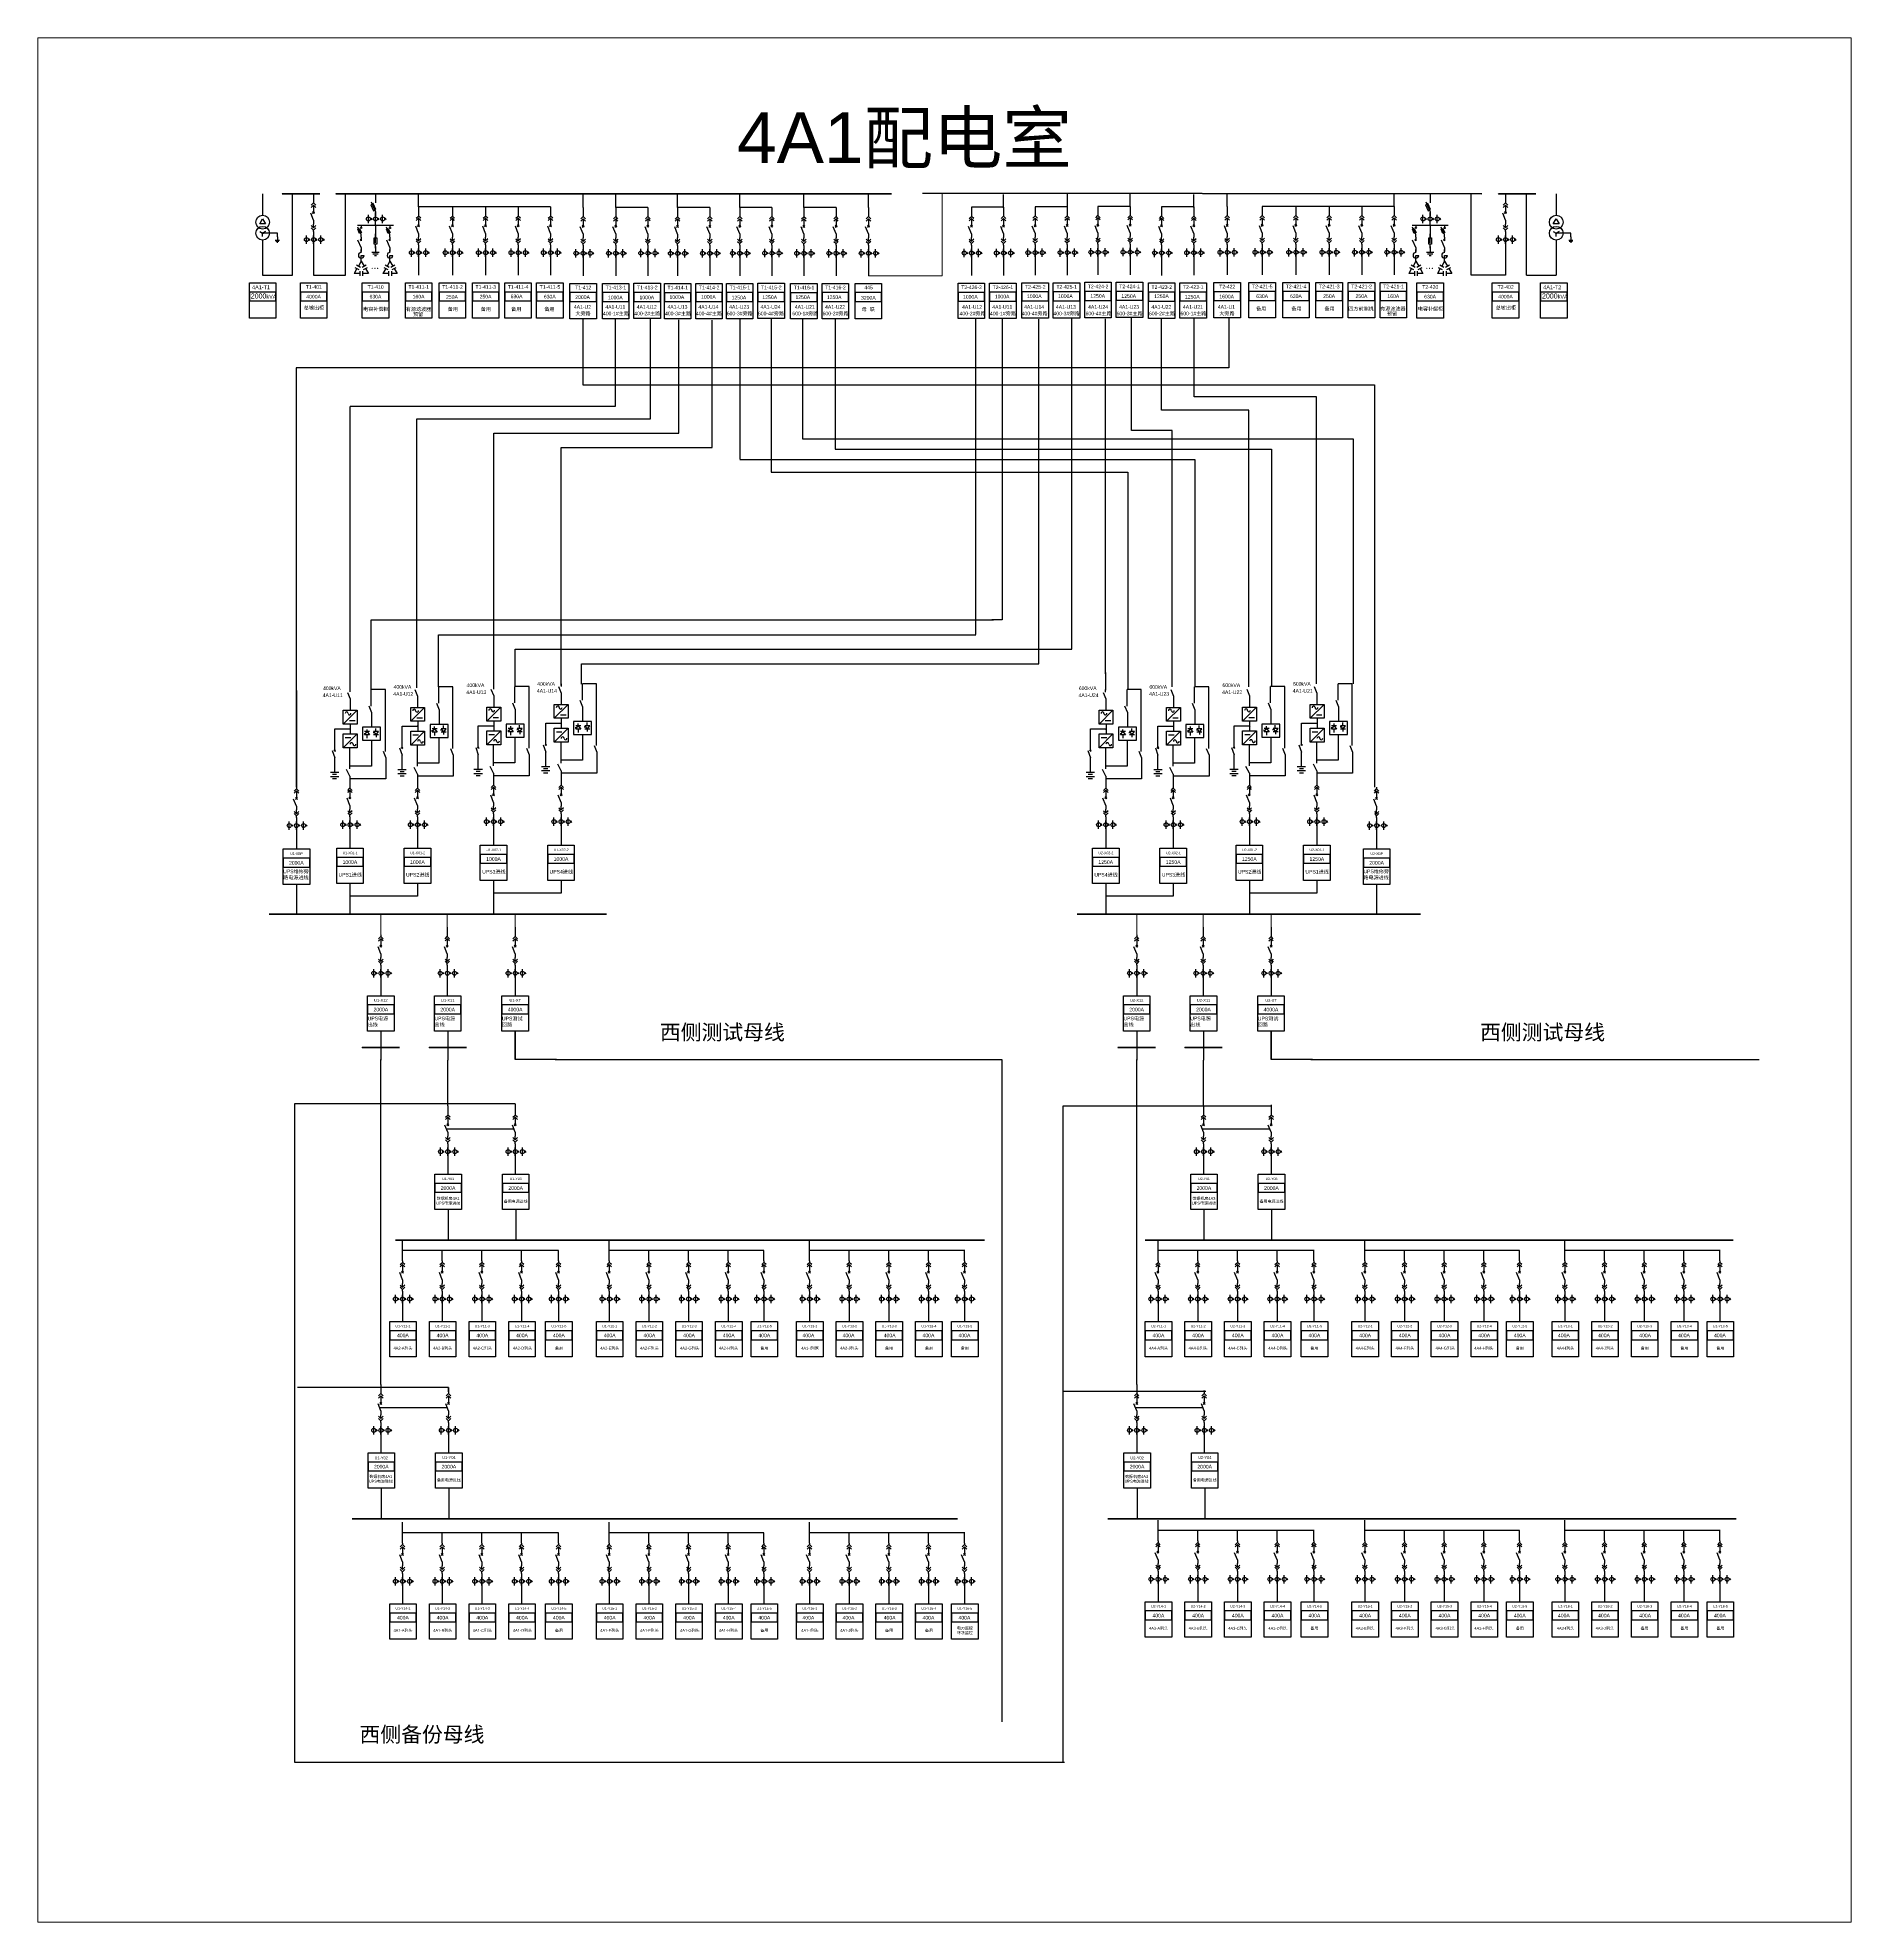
# Model space of a CAD drawing. Header units: millimetres. Extents: x -3460 to -460, y 6070 to 9130.
# Drawn here: x -2620 to -2263.6, y 6490 to 6860.4 of the extents above; entities that cross this region are included whole.
import ezdxf
from ezdxf.enums import TextEntityAlignment as Align

# ---------------------------------------------------------------- set-up
doc = ezdxf.new("R2010")
doc.units = ezdxf.units.MM
doc.header["$LTSCALE"] = 1000
doc.header["$MEASUREMENT"] = 0
for name, pattern in [('CENTER', [2, 1.25, -0.25, 0.25, -0.25]), ('CONTINOUS', [0]), ('DASHED', [0.75, 0.5, -0.25]), ('HIDDEN', [0.375, 0.25, -0.125])]:
    doc.linetypes.add(name, pattern=pattern)
doc.styles.get("Standard").update_dxf_attribs({"font": 'arial.ttf'})

# ---------------------------------------------------------------- blocks, each defined once
blk = doc.blocks.new('DYDQAA05')
at = {"color": 0}
blk.add_lwpolyline([(0, 0), (0, -7)], dxfattribs=at)
blk = doc.blocks.new('DYDQAA03')
at = {"color": 0}
for points in [[(0, 0), (0, -1.5)], [(-2.1, -3.6), (0, -1.5)], [(-2.1, -5.6), (0, -3.5)], [(2.1, -3.6), (0, -1.5)], [(2.1, -5.6), (0, -3.5)], [(0, -3.5), (0, -7)]]:
    blk.add_lwpolyline(points, dxfattribs=at)
blk = doc.blocks.new('DYDQAA09')
at = {"color": 0}
blk.add_lwpolyline([(0, 0), (0, -3.5)], dxfattribs=at)
blk.add_lwpolyline([(0, 0), (0, -3.5)], dxfattribs=at)
blk.add_lwpolyline([(0, 0), (0, -3.5)], dxfattribs=at)
blk.add_lwpolyline([(0, 0), (0, -3.5)], dxfattribs=at)
blk.add_lwpolyline([(0, 0), (0, -3.5)], dxfattribs=at)
blk.add_lwpolyline([(0, 0), (0, -3.5)], dxfattribs=at)
blk.add_lwpolyline([(0, 0), (0, -3.5)], dxfattribs=at)
blk.add_lwpolyline([(0, 0), (0, -3.5)], dxfattribs=at)
blk.add_lwpolyline([(0, 0), (0, -3.5)], dxfattribs=at)
blk = doc.blocks.new('DYDQ0201')
at = {"color": 0}
for points in [[(0.9, -0.9), (-0.9, 0.9)], [(-0.9, -0.9), (0.9, 0.9)], [(0, -7), (-2.6, -0.4)]]:
    blk.add_lwpolyline(points, dxfattribs=at)
blk = doc.blocks.new('DYDQAA04')
at = {"color": 0}
for points in [[(0, -3.5), (0, 0)], [(-2.1, -1.4), (0, -3.5)], [(-2.1, -3.4), (0, -5.5)], [(2.1, -1.4), (0, -3.5)], [(2.1, -3.4), (0, -5.5)], [(0, -7), (0, -5.5)]]:
    blk.add_lwpolyline(points, dxfattribs=at)
blk = doc.blocks.new('A$C03DD39B5')
for p, q in [((417, 475), (283, 392)), ((417, 422), (283, 339)), ((350, 333), (350, 467))]:
    blk.add_line(p, q)
blk.add_lwpolyline([(700, 167), (0, 167)])
blk.add_circle((350, 167), 167)
blk = doc.blocks.new('$element$00000530')
for points in [[(-0.29, -0.34), (-0.14, -0.27), (0.02, -0.62), (-0.14, -0.69), (-0.29, -0.34)], [(0, -1), (0, -0.78), (-0.28, -0.15)], [(-0.05, -0.18), (0.05, -0.18)], [(0, 0), (0, -0.18)]]:
    blk.add_lwpolyline(points)
blk.add_circle((0, -0.23), 0.05)
at = {"flags": 9}
blk.add_attdef('S', (0, 0), '', height=0.00000667, dxfattribs=at)
blk = doc.blocks.new('M_M4')
blk.add_line((-0.25, -0.2), (0, -0.75))
for points in [[(0, 0), (0, -0.25)], [(0, -0.75), (0, -1)]]:
    blk.add_lwpolyline(points)
blk.add_arc((-0.01, -0.19), 0.0589, 81.8699, 278.1301)
at = {"width": 0.8, "flags": 9}
blk.add_attdef('S', (0.25, -0.5), '', height=0.2, dxfattribs=at)
blk = doc.blocks.new('M_M23')
for p, q in [((0, -0.5), (-0.25, -0.5)), ((0, -0.25), (0, -0.5))]:
    blk.add_line(p, q)
for points in [[(0, 0), (0, -0.25)], [(0, -0.75), (0, -1)]]:
    blk.add_lwpolyline(points)
blk.add_arc((0, -0.5), 0.25, 270, 180)
at = {"width": 0.8, "flags": 9}
blk.add_attdef('S', (0.25, -0.5), '', height=0.2, dxfattribs=at)
blk = doc.blocks.new('M_M44IVD')
for points in [[(0, 0), (-0.2, -0.35)], [(0, 0), (0.2, -0.35)], [(-0.3, -0.52), (-0.5, -0.87)], [(-0.1, -0.87), (-0.5, -0.87)], [(-0.44, -0.44), (-0.16, -0.6)], [(-0.34, -0.26), (-0.06, -0.43)], [(-0.1, -0.7), (-0.1, -1.03)], [(0.06, -0.43), (0.34, -0.26)], [(0.1, -0.7), (0.1, -1.03)], [(0.5, -0.87), (0.1, -0.87)], [(0.16, -0.6), (0.44, -0.44)], [(0.3, -0.52), (0.5, -0.87)]]:
    blk.add_lwpolyline(points)
at = {"width": 0.8, "flags": 9}
blk.add_attdef('S', (0.25, -0.5), '', height=0.2, dxfattribs=at)
blk = doc.blocks.new('M_M17')
for p, q in [((-0.1, -0.72), (-0.1, -0.28)), ((-0.1, -0.28), (0.1, -0.28)), ((0.1, -0.72), (-0.1, -0.72)), ((0, -0.38), (0, -0.72)), ((0.1, -0.28), (0.1, -0.72))]:
    blk.add_line(p, q)
for points in [[(0, 0), (0, -0.28)], [(0, -0.72), (0, -1)]]:
    blk.add_lwpolyline(points)
for points in [[(-0.03, -0.57), (0.03, -0.57), (0, -0.37), (0.03, -0.57)], [(0, -0.37), (-0.03, -0.57), (0.03, -0.57), (0, -0.37)]]:
    blk.add_solid(points)
at = {"width": 0.8, "flags": 9}
blk.add_attdef('S', (0.25, -0.5), '', height=0.2, dxfattribs=at)
blk = doc.blocks.new('M_M24')
for p, q in [((-0.25, -0.375), (0.25, -0.375)), ((-0.1875, -0.5), (0.1875, -0.5)), ((-0.0625, -0.625), (0.0625, -0.625))]:
    blk.add_line(p, q)
blk.add_lwpolyline([(0, 0), (0, -0.375)])
at = {"width": 0.8, "flags": 9}
blk.add_attdef('S', (0.25, -0.5), '', height=0.2, dxfattribs=at)

msp = doc.modelspace()

# ---------------------------------------------------------------- linework, layer by layer
at = {"color": 0}
for p, q in [((-2575.79, 6829.7, -12152.94), (-2575.79, 6825.46, -16763.89)), ((-2569.93, 6813.68, -16763.89), (-2569.93, 6829.7, -14978.49)), ((-2576.37, 6823.77, -16763.89), (-2575.79, 6824.78, -16763.89)), ((-2576.37, 6823.77, -16763.89), (-2575.79, 6824.78, -16763.89)), ((-2575.2, 6823.77, -16763.89), (-2576.37, 6823.77, -16763.89)), ((-2576.37, 6822.28, -16763.89), (-2575.79, 6821.94, -16763.89)), ((-2575.79, 6824.78, -16763.89), (-2575.2, 6823.77, -16763.89)), ((-2575.2, 6822.28, -16763.89), (-2575.79, 6821.94, -16763.89)), ((-2575.8, 6822.04, -16763.89), (-2575.89, 6821.95, -16763.89)), ((-2575.76, 6822.04, -16763.89), (-2575.88, 6821.91, -16763.89)), ((-2575.74, 6822.03, -16763.89), (-2575.88, 6821.89, -16763.89)), ((-2575.83, 6822.03, -16763.89), (-2575.88, 6821.98, -16763.89)), ((-2575.71, 6822.01, -16763.89), (-2575.86, 6821.87, -16763.89)), ((-2575.7, 6822, -16763.89), (-2575.84, 6821.86, -16763.89)), ((-2575.69, 6821.96, -16763.89), (-2575.81, 6821.84, -16763.89)), ((-2575.69, 6821.94, -16763.89), (-2575.79, 6821.84, -16763.89)), ((-2575.79, 6821.27, -16763.89), (-2575.79, 6821.94, -16763.89)), ((-2572.9, 6821.94, -16763.89), (-2575.79, 6821.94, -16763.89)), ((-2575.79, 6820.59, -16763.89), (-2575.79, 6813.68, -16763.89)), ((-2573.31, 6820.59, -16763.89), (-2572.5, 6820.59, -16763.89)), ((-2573.21, 6820.39, -16763.89), (-2572.6, 6820.39, -16763.89)), ((-2573, 6820.18, -16763.89), (-2572.8, 6820.18, -16763.89)), ((-2575.79, 6813.68, -16763.89), (-2569.93, 6813.68, -16763.89))]:
    msp.add_line(p, q, dxfattribs=at)
for p, q in [((-2559.48, 6813.68, -14978.49), (-2559.48, 6829.7, -14978.49)), ((-2545.15, 6827.13, -16361.73), (-2545.15, 6829.7, -14978.44)), ((-2512.82, 6827.02, 2991.53), (-2512.82, 6829.59, 4374.81)), ((-2506.41, 6827.02, 2299.89), (-2506.41, 6829.6, 3683.17)), ((-2494.25, 6826.99, 2991.53), (-2494.25, 6829.57, 4374.81)), ((-2482.04, 6827.02, 3685.91), (-2482.04, 6829.6, 5069.19)), ((-2469.43, 6827, 2299.89), (-2469.43, 6829.58, 3683.17)), ((-2456.75, 6827.02, 2991.53), (-2456.75, 6829.6, 4374.81)), ((-2430.18, 6826.96, 2991.53), (-2430.18, 6829.54, 4374.81)), ((-2417.66, 6827.04, 2991.53), (-2417.66, 6829.62, 4374.81)), ((-2405.3, 6827.12, 2991.53), (-2405.3, 6829.7, 4374.81)), ((-2392.79, 6827, 2991.53), (-2392.79, 6829.58, 4374.81)), ((-2386.25, 6827.2, 2486.47), (-2386.25, 6829.77, 3869.75)), ((-2353.46, 6827.21, 2991.58), (-2353.46, 6829.79, 4374.86)), ((-2338.32, 6813.68, -14978.54), (-2338.32, 6829.7, -14978.54)), ((-2327.45, 6813.68, -16763.94), (-2327.45, 6829.7, -14978.54)), ((-2321.59, 6829.7, -12152.99), (-2321.59, 6825.46, -16763.94)), ((-2519.22, 6827.13, -16361.78), (-2545.15, 6827.13, -16361.78)), ((-2500.09, 6827.02, 2299.89), (-2506.41, 6827.02, 2299.89)), ((-2487.93, 6826.99, 2991.53), (-2494.25, 6826.99, 2991.53)), ((-2475.73, 6827.02, 3685.91), (-2482.04, 6827.02, 3685.91)), ((-2463.11, 6827, 2299.89), (-2469.43, 6827, 2299.89)), ((-2430.2, 6827.06, 2991.53), (-2436.51, 6827.06, 2991.53)), ((-2417.68, 6827.14, 2991.53), (-2424, 6827.14, 2991.53)), ((-2405.32, 6827.22, 2991.53), (-2411.64, 6827.22, 2991.53)), ((-2392.81, 6827.1, 2991.53), (-2399.13, 6827.1, 2991.53)), ((-2353.45, 6827.21, 2991.53), (-2379.37, 6827.21, 2991.53)), ((-2556.42, 6823.51, -14978.49), (-2556.42, 6823.11, -14978.49)), ((-2553.62, 6823.6, -14978.49), (-2553.62, 6823.93, -14978.49)), ((-2349.17, 6823.51, -15952.85), (-2349.17, 6823.11, -15952.85)), ((-2346.36, 6823.6, -15952.85), (-2346.36, 6823.93, -15952.85)), ((-2322.18, 6823.77, -16763.94), (-2321.59, 6824.78, -16763.94)), ((-2322.18, 6823.77, -16763.94), (-2321.59, 6824.78, -16763.94)), ((-2321.01, 6823.77, -16763.94), (-2322.18, 6823.77, -16763.94)), ((-2322.18, 6822.28, -16763.94), (-2321.59, 6821.94, -16763.94)), ((-2321.59, 6824.78, -16763.94), (-2321.01, 6823.77, -16763.94)), ((-2321.01, 6822.28, -16763.94), (-2321.59, 6821.94, -16763.94)), ((-2565.78, 6821.47, -14978.49), (-2565.78, 6819.83, -14978.49)), ((-2565.78, 6819.83, -14978.49), (-2565.78, 6813.68, -14978.49)), ((-2545.15, 6818.89, -14160.55), (-2545.15, 6817.25, -14160.55)), ((-2538.51, 6818.89, -14160.55), (-2538.51, 6817.25, -14160.55)), ((-2531.98, 6818.89, -14160.55), (-2531.98, 6817.25, -14160.55)), ((-2525.57, 6818.89, -14160.55), (-2525.57, 6817.25, -14160.55)), ((-2519.22, 6818.89, -14160.55), (-2519.22, 6817.25, -14160.55)), ((-2512.82, 6818.78, 5192.76), (-2512.82, 6817.14, 5192.76)), ((-2506.41, 6818.78, 4501.11), (-2506.41, 6817.14, 4501.11)), ((-2500.09, 6818.79, 5192.76), (-2500.09, 6817.15, 5192.76)), ((-2494.25, 6818.75, 5192.76), (-2494.25, 6817.11, 5192.76)), ((-2487.93, 6818.77, 5884.4), (-2487.93, 6817.13, 5884.4)), ((-2482.04, 6818.78, 5887.13), (-2482.04, 6817.14, 5887.13)), ((-2475.73, 6818.79, 6578.77), (-2475.73, 6817.15, 6578.77)), ((-2469.43, 6818.76, 4501.11), (-2469.43, 6817.13, 4501.11)), ((-2463.11, 6818.78, 5192.76), (-2463.11, 6817.14, 5192.76)), ((-2456.75, 6818.78, 5192.76), (-2456.75, 6817.14, 5192.76)), ((-2436.51, 6818.82, 5192.76), (-2436.51, 6817.18, 5192.76)), ((-2430.2, 6818.84, 5884.4), (-2430.2, 6817.2, 5884.4)), ((-2424, 6818.9, 5192.76), (-2424, 6817.26, 5192.76)), ((-2417.68, 6818.92, 5884.4), (-2417.68, 6817.28, 5884.4)), ((-2411.64, 6818.98, 5192.76), (-2411.64, 6817.34, 5192.76)), ((-2405.32, 6819, 5884.4), (-2405.32, 6817.36, 5884.4)), ((-2399.13, 6818.86, 5192.76), (-2399.13, 6817.22, 5192.76)), ((-2392.81, 6818.88, 5884.4), (-2392.81, 6817.24, 5884.4)), ((-2386.25, 6818.96, 4687.69), (-2386.25, 6817.32, 4687.69)), ((-2379.37, 6818.97, 5192.76), (-2379.37, 6817.34, 5192.76)), ((-2372.74, 6818.97, 5192.76), (-2372.74, 6817.34, 5192.76)), ((-2366.21, 6818.97, 5192.76), (-2366.21, 6817.34, 5192.76)), ((-2359.8, 6818.97, 5192.76), (-2359.8, 6817.34, 5192.76)), ((-2353.45, 6818.97, 5192.76), (-2353.45, 6817.34, 5192.76)), ((-2331.55, 6821.47, -14978.54), (-2331.55, 6819.83, -14978.54)), ((-2331.55, 6819.83, -14978.54), (-2331.55, 6813.68, -14978.54)), ((-2321.6, 6822.04, -16763.94), (-2321.69, 6821.95, -16763.94)), ((-2321.56, 6822.04, -16763.94), (-2321.69, 6821.91, -16763.94)), ((-2321.63, 6822.03, -16763.94), (-2321.69, 6821.98, -16763.94)), ((-2321.54, 6822.03, -16763.94), (-2321.68, 6821.89, -16763.94)), ((-2321.52, 6822.01, -16763.94), (-2321.66, 6821.87, -16763.94)), ((-2321.51, 6822, -16763.94), (-2321.65, 6821.86, -16763.94)), ((-2321.49, 6821.96, -16763.94), (-2321.61, 6821.84, -16763.94)), ((-2321.49, 6821.94, -16763.94), (-2321.59, 6821.84, -16763.94)), ((-2321.59, 6821.27, -16763.94), (-2321.59, 6821.94, -16763.94)), ((-2318.71, 6821.94, -16763.94), (-2321.59, 6821.94, -16763.94)), ((-2321.59, 6820.59, -16763.94), (-2321.59, 6813.68, -16763.94)), ((-2319.11, 6820.59, -16763.94), (-2318.3, 6820.59, -16763.94)), ((-2319.01, 6820.39, -16763.94), (-2318.4, 6820.39, -16763.94)), ((-2318.81, 6820.18, -16763.94), (-2318.6, 6820.18, -16763.94)), ((-2545.15, 6817.25, -14160.55), (-2545.15, 6813.68, -14160.55)), ((-2538.51, 6817.25, -14160.55), (-2538.51, 6813.68, -14160.55)), ((-2531.98, 6817.25, -14160.55), (-2531.98, 6813.68, -14160.55)), ((-2525.57, 6817.25, -14160.55), (-2525.57, 6813.68, -14160.55)), ((-2519.22, 6817.25, -14160.55), (-2519.22, 6813.68, -14160.55)), ((-2512.82, 6817.14, 5192.76), (-2512.82, 6813.57, 5192.76)), ((-2506.41, 6817.14, 4501.11), (-2506.41, 6813.57, 4501.11)), ((-2500.09, 6817.15, 5192.76), (-2500.09, 6813.59, 5192.76)), ((-2494.25, 6817.11, 5192.76), (-2494.25, 6813.55, 5192.76)), ((-2487.93, 6817.13, 5884.4), (-2487.93, 6813.56, 5884.4)), ((-2482.04, 6817.14, 5887.13), (-2482.04, 6813.57, 5887.13)), ((-2475.73, 6817.15, 6578.77), (-2475.73, 6813.59, 6578.77)), ((-2469.43, 6817.13, 4501.11), (-2469.43, 6813.56, 4501.11)), ((-2463.11, 6817.14, 5192.76), (-2463.11, 6813.58, 5192.76)), ((-2456.75, 6817.14, 5192.76), (-2456.75, 6813.57, 5192.76)), ((-2436.51, 6817.18, 5192.76), (-2436.51, 6813.62, 5192.76)), ((-2430.2, 6817.2, 5884.4), (-2430.2, 6813.63, 5884.4)), ((-2424, 6817.26, 5192.76), (-2424, 6813.7, 5192.76)), ((-2417.68, 6817.28, 5884.4), (-2417.68, 6813.71, 5884.4)), ((-2411.64, 6817.34, 5192.76), (-2411.64, 6813.78, 5192.76)), ((-2405.32, 6817.36, 5884.4), (-2405.32, 6813.79, 5884.4)), ((-2399.13, 6817.22, 5192.76), (-2399.13, 6813.66, 5192.76)), ((-2392.81, 6817.24, 5884.4), (-2392.81, 6813.67, 5884.4)), ((-2386.25, 6817.32, 4687.69), (-2386.25, 6813.75, 4687.69)), ((-2379.37, 6817.34, 5192.76), (-2379.37, 6813.77, 5192.76)), ((-2372.74, 6817.34, 5192.76), (-2372.74, 6813.77, 5192.76)), ((-2366.21, 6817.34, 5192.76), (-2366.21, 6813.77, 5192.76)), ((-2359.8, 6817.34, 5192.76), (-2359.8, 6813.77, 5192.76)), ((-2353.45, 6817.34, 5192.76), (-2353.45, 6813.77, 5192.76)), ((-2565.78, 6813.68, -14978.49), (-2559.48, 6813.68, -14978.49)), ((-2331.55, 6813.68, -14978.54), (-2338.32, 6813.68, -14978.54)), ((-2327.45, 6813.68, -16763.94), (-2321.59, 6813.68, -16763.94)), ((-2569.16, 6706.32, 2201.22), (-2569.16, 6704.68, 2201.22)), ((-2569.16, 6704.68, 4402.45), (-2569.16, 6700.93, 2042.41)), ((-2558.63, 6706.47, 2201.22), (-2558.63, 6704.83, 2201.22)), ((-2558.63, 6704.83, 4402.45), (-2558.63, 6701.08, 2074.92)), ((-2545.37, 6706.47, 2201.22), (-2545.37, 6704.83, 2201.22)), ((-2545.37, 6704.83, 4402.45), (-2545.37, 6701.08, 2043.43)), ((-2530.41, 6707.06, 2201.22), (-2530.41, 6705.43, 2201.22)), ((-2530.41, 6705.43, 4402.45), (-2530.41, 6701.68, 2074.92)), ((-2517.15, 6707.06, 2201.22), (-2517.15, 6705.43, 2201.22)), ((-2517.15, 6705.43, 4402.45), (-2517.15, 6701.68, 2043.43)), ((-2410.1, 6706.47, 2201.22), (-2410.1, 6704.83, 2201.22)), ((-2410.1, 6704.83, 4402.45), (-2410.1, 6701.08, 2074.92)), ((-2396.84, 6706.47, 2201.22), (-2396.84, 6704.83, 2201.22)), ((-2396.84, 6704.83, 4402.45), (-2396.84, 6701.08, 2043.43)), ((-2381.89, 6707.06, 2201.22), (-2381.89, 6705.43, 2201.22)), ((-2381.89, 6705.43, 4402.45), (-2381.89, 6701.68, 2074.92)), ((-2368.62, 6707.06, 2201.22), (-2368.62, 6705.43, 2201.22)), ((-2368.62, 6705.43, 4402.45), (-2368.62, 6701.68, 2043.43)), ((-2356.88, 6706.32, 2201.22), (-2356.88, 6704.68, 2201.22)), ((-2356.88, 6704.68, 4402.45), (-2356.88, 6700.93, 2042.41)), ((-2569.16, 6693.97, 2074.92), (-2569.16, 6688.12, 2074.92)), ((-2558.63, 6694.12, 2074.92), (-2558.63, 6688.27, 2074.92)), ((-2545.37, 6694.12, 2074.92), (-2545.37, 6691.65, 2074.92)), ((-2530.41, 6694.72, 2074.92), (-2530.41, 6688.14, 2074.92)), ((-2517.15, 6694.72, 2074.92), (-2517.15, 6692.25, 2074.92)), ((-2410.1, 6694.12, 2074.92), (-2410.1, 6688.27, 2074.92)), ((-2396.84, 6694.12, 2074.92), (-2396.84, 6691.65, 2074.92)), ((-2381.89, 6694.72, 2074.92), (-2381.89, 6688.14, 2074.92)), ((-2368.62, 6694.72, 2074.92), (-2368.62, 6692.25, 2074.92)), ((-2356.88, 6693.97, 2074.92), (-2356.88, 6688.12, 2074.92)), ((-2545.37, 6691.65, 2074.92), (-2558.63, 6691.65, 2074.92)), ((-2517.15, 6692.25, 2074.92), (-2530.41, 6692.25, 2074.92)), ((-2396.84, 6691.65, 2074.92), (-2410.1, 6691.65, 2074.92)), ((-2368.62, 6692.25, 2074.92), (-2381.89, 6692.25, 2074.92)), ((-2552.56, 6677.3, 2483.89), (-2552.56, 6675.66, 2483.89)), ((-2552.56, 6675.66, 2483.89), (-2552.56, 6672.09, 2483.89)), ((-2539.5, 6677.3, 2483.89), (-2539.5, 6675.66, 2483.89)), ((-2539.5, 6675.66, 2483.89), (-2539.5, 6672.09, 2483.89)), ((-2526.16, 6677.3, 2483.89), (-2526.16, 6675.66, 2483.89)), ((-2526.16, 6675.66, 2483.89), (-2526.16, 6672.09, 2483.89)), ((-2404.03, 6677.3, 2483.89), (-2404.03, 6675.66, 2483.89)), ((-2404.03, 6675.66, 2483.89), (-2404.03, 6672.09, 2483.89)), ((-2390.97, 6677.3, 2483.89), (-2390.97, 6675.66, 2483.89)), ((-2390.97, 6675.66, 2483.89), (-2390.97, 6672.09, 2483.89)), ((-2377.63, 6677.3, 2483.89), (-2377.63, 6675.66, 2483.89)), ((-2377.63, 6675.66, 2483.89), (-2377.63, 6672.09, 2483.89)), ((-2552.56, 6665.14, 2483.89), (-2552.56, 6659.42, 2483.89)), ((-2539.42, 6665.14, 2452.4), (-2539.42, 6659.42, 2452.4)), ((-2404.03, 6665.14, 2483.89), (-2404.03, 6659.42, 2483.89)), ((-2390.89, 6665.14, 2452.4), (-2390.89, 6659.42, 2452.4)), ((-2552.56, 6595.71, -1822.39), (-2552.56, 6659.59, -439.11)), ((-2539.42, 6650.46, -1465.72), (-2539.42, 6659.42, -82.44)), ((-2404.03, 6595.71, -1822.39), (-2404.03, 6659.59, -439.11)), ((-2390.89, 6650.46, -1465.72), (-2390.89, 6659.42, -82.44)), ((-2539.42, 6642.22, 735.51), (-2539.42, 6640.58, 735.51)), ((-2390.89, 6642.22, 735.51), (-2390.89, 6640.58, 735.51)), ((-2539.42, 6640.58, 735.51), (-2539.42, 6637.02, 735.51)), ((-2390.89, 6640.58, 735.51), (-2390.89, 6637.02, 735.51)), ((-2539.34, 6630.06, 704.02), (-2539.34, 6624.08, 1175.57)), ((-2390.81, 6630.06, 704.02), (-2390.81, 6624.08, 1175.57)), ((-2548.3, 6620.01, -207.72), (-2548.3, 6624.08, 1175.57)), ((-2507.67, 6620.01, -207.72), (-2507.67, 6624.08, 1175.57)), ((-2468.34, 6620.01, -207.72), (-2468.34, 6624.08, 1175.57)), ((-2399.84, 6620.01, -207.72), (-2399.84, 6624.08, 1175.57)), ((-2359.21, 6620.01, -207.72), (-2359.21, 6624.08, 1175.57)), ((-2319.88, 6620.01, -207.72), (-2319.88, 6624.08, 1175.57)), ((-2540.5, 6622.05, 1175.57), (-2548.3, 6622.05, 483.92)), ((-2540.5, 6620.01, 1175.57), (-2540.5, 6622.05, 1175.57)), ((-2532.7, 6622.05, 1867.21), (-2540.5, 6622.05, 1175.57)), ((-2532.7, 6620.01, 1867.21), (-2532.7, 6622.05, 1867.21)), ((-2517.65, 6622.05, 2558.85), (-2532.7, 6622.05, 1867.21)), ((-2524.9, 6620.01, 2558.85), (-2524.9, 6622.05, 2558.85)), ((-2517.65, 6620.01, 2558.85), (-2517.65, 6622.05, 2558.85)), ((-2499.87, 6622.05, 1175.57), (-2507.67, 6622.05, 483.92)), ((-2499.87, 6620.01, 1175.57), (-2499.87, 6622.05, 1175.57)), ((-2492.08, 6622.05, 1867.21), (-2499.87, 6622.05, 1175.57)), ((-2492.08, 6620.01, 1867.21), (-2492.08, 6622.05, 1867.21)), ((-2477.3, 6622.05, 2558.85), (-2492.08, 6622.05, 1867.21)), ((-2484.28, 6620.01, 2558.85), (-2484.28, 6622.05, 2558.85)), ((-2477.28, 6620.01, 2558.85), (-2477.28, 6622.05, 2558.85)), ((-2460.54, 6622.05, 1175.57), (-2468.34, 6622.05, 483.92)), ((-2460.54, 6620.01, 1175.57), (-2460.54, 6622.05, 1175.57)), ((-2452.74, 6622.05, 1867.21), (-2460.54, 6622.05, 1175.57)), ((-2452.74, 6620.01, 1867.21), (-2452.74, 6622.05, 1867.21)), ((-2437.82, 6622.05, 2558.85), (-2452.74, 6622.05, 1867.21)), ((-2444.94, 6620.01, 2558.85), (-2444.94, 6622.05, 2558.85)), ((-2437.88, 6620.01, 2558.85), (-2437.88, 6622.05, 2558.85)), ((-2392.04, 6622.05, 1175.57), (-2399.84, 6622.05, 483.92)), ((-2392.04, 6620.01, 1175.57), (-2392.04, 6622.05, 1175.57)), ((-2384.24, 6622.05, 1867.21), (-2392.04, 6622.05, 1175.57)), ((-2384.24, 6620.01, 1867.21), (-2384.24, 6622.05, 1867.21)), ((-2369.18, 6622.05, 2558.85), (-2384.24, 6622.05, 1867.21)), ((-2376.44, 6620.01, 2558.85), (-2376.44, 6622.05, 2558.85)), ((-2369.19, 6620.01, 2558.85), (-2369.19, 6622.05, 2558.85)), ((-2351.41, 6622.05, 1175.57), (-2359.21, 6622.05, 483.92)), ((-2351.41, 6620.01, 1175.57), (-2351.41, 6622.05, 1175.57)), ((-2343.61, 6622.05, 1867.21), (-2351.41, 6622.05, 1175.57)), ((-2343.61, 6620.01, 1867.21), (-2343.61, 6622.05, 1867.21)), ((-2328.83, 6622.05, 2558.85), (-2343.61, 6622.05, 1867.21)), ((-2335.81, 6620.01, 2558.85), (-2335.81, 6622.05, 2558.85)), ((-2328.82, 6620.01, 2558.85), (-2328.82, 6622.05, 2558.85)), ((-2312.08, 6622.05, 1175.57), (-2319.88, 6622.05, 483.92)), ((-2312.08, 6620.01, 1175.57), (-2312.08, 6622.05, 1175.57)), ((-2304.28, 6622.05, 1867.21), (-2312.08, 6622.05, 1175.57)), ((-2304.28, 6620.01, 1867.21), (-2304.28, 6622.05, 1867.21)), ((-2289.35, 6622.05, 2558.85), (-2304.28, 6622.05, 1867.21)), ((-2296.48, 6620.01, 2558.85), (-2296.48, 6622.05, 2558.85)), ((-2289.41, 6620.01, 2558.85), (-2289.41, 6622.05, 2558.85)), ((-2548.3, 6613.26, 1993.51), (-2548.3, 6611.62, 1993.51)), ((-2548.3, 6611.62, 1993.51), (-2548.3, 6608.06, 1993.51)), ((-2540.5, 6613.26, 3376.79), (-2540.5, 6611.62, 3376.79)), ((-2540.5, 6611.62, 3376.79), (-2540.5, 6608.06, 3376.79)), ((-2532.7, 6613.26, 4068.43), (-2532.7, 6611.62, 4068.43)), ((-2532.7, 6611.62, 4068.43), (-2532.7, 6608.06, 4068.43)), ((-2524.9, 6613.26, 4760.07), (-2524.9, 6611.62, 4760.07)), ((-2524.9, 6611.62, 4760.07), (-2524.9, 6608.06, 4760.07)), ((-2517.65, 6613.26, 4760.07), (-2517.65, 6611.62, 4760.07)), ((-2517.65, 6611.62, 4760.07), (-2517.65, 6608.06, 4760.07)), ((-2507.67, 6613.26, 1993.51), (-2507.67, 6611.62, 1993.51)), ((-2507.67, 6611.62, 1993.51), (-2507.67, 6608.06, 1993.51)), ((-2499.87, 6613.26, 3376.79), (-2499.87, 6611.62, 3376.79)), ((-2499.87, 6611.62, 3376.79), (-2499.87, 6608.06, 3376.79)), ((-2492.08, 6613.26, 4068.43), (-2492.08, 6611.62, 4068.43)), ((-2492.08, 6611.62, 4068.43), (-2492.08, 6608.06, 4068.43)), ((-2484.28, 6613.26, 4760.07), (-2484.28, 6611.62, 4760.07)), ((-2484.28, 6611.62, 4760.07), (-2484.28, 6608.06, 4760.07)), ((-2477.28, 6613.26, 4760.07), (-2477.28, 6611.62, 4760.07)), ((-2477.28, 6611.62, 4760.07), (-2477.28, 6608.06, 4760.07)), ((-2468.34, 6613.26, 1993.51), (-2468.34, 6611.62, 1993.51)), ((-2468.34, 6611.62, 1993.51), (-2468.34, 6608.06, 1993.51)), ((-2460.54, 6613.26, 3376.79), (-2460.54, 6611.62, 3376.79)), ((-2460.54, 6611.62, 3376.79), (-2460.54, 6608.06, 3376.79)), ((-2452.74, 6613.26, 4068.43), (-2452.74, 6611.62, 4068.43)), ((-2452.74, 6611.62, 4068.43), (-2452.74, 6608.06, 4068.43)), ((-2444.94, 6613.26, 4760.07), (-2444.94, 6611.62, 4760.07)), ((-2444.94, 6611.62, 4760.07), (-2444.94, 6608.06, 4760.07)), ((-2437.88, 6613.26, 4760.07), (-2437.88, 6611.62, 4760.07)), ((-2437.88, 6611.62, 4760.07), (-2437.88, 6608.06, 4760.07)), ((-2399.84, 6613.26, 1993.51), (-2399.84, 6611.62, 1993.51)), ((-2399.84, 6611.62, 1993.51), (-2399.84, 6608.06, 1993.51)), ((-2392.04, 6613.26, 3376.79), (-2392.04, 6611.62, 3376.79)), ((-2392.04, 6611.62, 3376.79), (-2392.04, 6608.06, 3376.79)), ((-2384.24, 6613.26, 4068.43), (-2384.24, 6611.62, 4068.43)), ((-2384.24, 6611.62, 4068.43), (-2384.24, 6608.06, 4068.43)), ((-2376.44, 6613.26, 4760.07), (-2376.44, 6611.62, 4760.07)), ((-2376.44, 6611.62, 4760.07), (-2376.44, 6608.06, 4760.07)), ((-2369.19, 6613.26, 4760.07), (-2369.19, 6611.62, 4760.07)), ((-2369.19, 6611.62, 4760.07), (-2369.19, 6608.06, 4760.07)), ((-2359.21, 6613.26, 1993.51), (-2359.21, 6611.62, 1993.51)), ((-2359.21, 6611.62, 1993.51), (-2359.21, 6608.06, 1993.51)), ((-2351.41, 6613.26, 3376.79), (-2351.41, 6611.62, 3376.79)), ((-2351.41, 6611.62, 3376.79), (-2351.41, 6608.06, 3376.79)), ((-2343.61, 6613.26, 4068.43), (-2343.61, 6611.62, 4068.43)), ((-2343.61, 6611.62, 4068.43), (-2343.61, 6608.06, 4068.43)), ((-2335.81, 6613.26, 4760.07), (-2335.81, 6611.62, 4760.07)), ((-2335.81, 6611.62, 4760.07), (-2335.81, 6608.06, 4760.07)), ((-2328.82, 6613.26, 4760.07), (-2328.82, 6611.62, 4760.07)), ((-2328.82, 6611.62, 4760.07), (-2328.82, 6608.06, 4760.07)), ((-2319.88, 6613.26, 1993.51), (-2319.88, 6611.62, 1993.51)), ((-2319.88, 6611.62, 1993.51), (-2319.88, 6608.06, 1993.51)), ((-2312.08, 6613.26, 3376.79), (-2312.08, 6611.62, 3376.79)), ((-2312.08, 6611.62, 3376.79), (-2312.08, 6608.06, 3376.79)), ((-2304.28, 6613.26, 4068.43), (-2304.28, 6611.62, 4068.43)), ((-2304.28, 6611.62, 4068.43), (-2304.28, 6608.06, 4068.43)), ((-2296.48, 6613.26, 4760.07), (-2296.48, 6611.62, 4760.07)), ((-2296.48, 6611.62, 4760.07), (-2296.48, 6608.06, 4760.07)), ((-2289.41, 6613.26, 4760.07), (-2289.41, 6611.62, 4760.07)), ((-2289.41, 6611.62, 4760.07), (-2289.41, 6608.06, 4760.07)), ((-2552.56, 6587.47, 378.83), (-2552.56, 6585.83, 378.83)), ((-2552.56, 6585.83, 378.83), (-2552.56, 6582.26, 378.83)), ((-2404.03, 6587.47, 378.83), (-2404.03, 6585.83, 378.83)), ((-2404.03, 6585.83, 378.83), (-2404.03, 6582.26, 378.83)), ((-2552.48, 6575.31, 347.34), (-2552.48, 6569.32, 818.89)), ((-2403.95, 6575.31, 347.34), (-2403.95, 6569.32, 818.89)), ((-2548.3, 6564.54, -207.72), (-2548.3, 6568.61, 1175.57)), ((-2540.5, 6566.57, 1175.57), (-2548.3, 6566.57, 483.92)), ((-2540.5, 6564.54, 1175.57), (-2540.5, 6566.57, 1175.57)), ((-2532.7, 6566.57, 1867.21), (-2540.5, 6566.57, 1175.57)), ((-2532.7, 6564.54, 1867.21), (-2532.7, 6566.57, 1867.21)), ((-2517.65, 6566.57, 2558.85), (-2532.7, 6566.57, 1867.21)), ((-2524.9, 6564.54, 2558.85), (-2524.9, 6566.57, 2558.85)), ((-2517.65, 6564.54, 2558.85), (-2517.65, 6566.57, 2558.85)), ((-2507.67, 6564.54, -207.72), (-2507.67, 6568.61, 1175.57)), ((-2499.87, 6566.57, 1175.57), (-2507.67, 6566.57, 483.92)), ((-2499.87, 6564.54, 1175.57), (-2499.87, 6566.57, 1175.57)), ((-2492.08, 6566.57, 1867.21), (-2499.87, 6566.57, 1175.57)), ((-2492.08, 6564.54, 1867.21), (-2492.08, 6566.57, 1867.21)), ((-2477.3, 6566.57, 2558.85), (-2492.08, 6566.57, 1867.21)), ((-2484.28, 6564.54, 2558.85), (-2484.28, 6566.57, 2558.85)), ((-2477.28, 6564.54, 2558.85), (-2477.28, 6566.57, 2558.85)), ((-2468.34, 6564.54, -207.72), (-2468.34, 6568.61, 1175.57)), ((-2460.54, 6566.57, 1175.57), (-2468.34, 6566.57, 483.92)), ((-2460.54, 6564.54, 1175.57), (-2460.54, 6566.57, 1175.57)), ((-2452.74, 6566.57, 1867.21), (-2460.54, 6566.57, 1175.57)), ((-2452.74, 6564.54, 1867.21), (-2452.74, 6566.57, 1867.21)), ((-2437.82, 6566.57, 2558.85), (-2452.74, 6566.57, 1867.21)), ((-2444.94, 6564.54, 2558.85), (-2444.94, 6566.57, 2558.85)), ((-2437.88, 6564.54, 2558.85), (-2437.88, 6566.57, 2558.85)), ((-2399.84, 6564.96, -207.72), (-2399.84, 6569.03, 1175.57)), ((-2392.04, 6566.99, 1175.57), (-2399.84, 6566.99, 483.92)), ((-2392.04, 6564.96, 1175.57), (-2392.04, 6566.99, 1175.57)), ((-2384.24, 6566.99, 1867.21), (-2392.04, 6566.99, 1175.57)), ((-2384.24, 6564.96, 1867.21), (-2384.24, 6566.99, 1867.21)), ((-2369.18, 6566.99, 2558.85), (-2384.24, 6566.99, 1867.21)), ((-2376.44, 6564.96, 2558.85), (-2376.44, 6566.99, 2558.85)), ((-2369.19, 6564.96, 2558.85), (-2369.19, 6566.99, 2558.85)), ((-2359.21, 6564.96, -207.72), (-2359.21, 6569.03, 1175.57)), ((-2351.41, 6566.99, 1175.57), (-2359.21, 6566.99, 483.92)), ((-2351.41, 6564.96, 1175.57), (-2351.41, 6566.99, 1175.57)), ((-2343.61, 6566.99, 1867.21), (-2351.41, 6566.99, 1175.57)), ((-2343.61, 6564.96, 1867.21), (-2343.61, 6566.99, 1867.21)), ((-2328.83, 6566.99, 2558.85), (-2343.61, 6566.99, 1867.21)), ((-2335.81, 6564.96, 2558.85), (-2335.81, 6566.99, 2558.85)), ((-2328.82, 6564.96, 2558.85), (-2328.82, 6566.99, 2558.85)), ((-2319.88, 6564.96, -207.72), (-2319.88, 6569.03, 1175.57)), ((-2312.08, 6566.99, 1175.57), (-2319.88, 6566.99, 483.92)), ((-2312.08, 6564.96, 1175.57), (-2312.08, 6566.99, 1175.57)), ((-2304.28, 6566.99, 1867.21), (-2312.08, 6566.99, 1175.57)), ((-2304.28, 6564.96, 1867.21), (-2304.28, 6566.99, 1867.21)), ((-2289.35, 6566.99, 2558.85), (-2304.28, 6566.99, 1867.21)), ((-2296.48, 6564.96, 2558.85), (-2296.48, 6566.99, 2558.85)), ((-2289.41, 6564.96, 2558.85), (-2289.41, 6566.99, 2558.85)), ((-2548.3, 6557.79, 1993.51), (-2548.3, 6556.15, 1993.51)), ((-2548.3, 6556.15, 1993.51), (-2548.3, 6552.59, 1993.51)), ((-2540.5, 6557.79, 3376.79), (-2540.5, 6556.15, 3376.79)), ((-2540.5, 6556.15, 3376.79), (-2540.5, 6552.59, 3376.79)), ((-2532.7, 6557.79, 4068.43), (-2532.7, 6556.15, 4068.43)), ((-2532.7, 6556.15, 4068.43), (-2532.7, 6552.59, 4068.43)), ((-2524.9, 6557.79, 4760.07), (-2524.9, 6556.15, 4760.07)), ((-2524.9, 6556.15, 4760.07), (-2524.9, 6552.59, 4760.07)), ((-2517.65, 6557.79, 4760.07), (-2517.65, 6556.15, 4760.07)), ((-2517.65, 6556.15, 4760.07), (-2517.65, 6552.59, 4760.07)), ((-2507.67, 6557.79, 1993.51), (-2507.67, 6556.15, 1993.51)), ((-2507.67, 6556.15, 1993.51), (-2507.67, 6552.59, 1993.51)), ((-2499.87, 6557.79, 3376.79), (-2499.87, 6556.15, 3376.79)), ((-2499.87, 6556.15, 3376.79), (-2499.87, 6552.59, 3376.79)), ((-2492.08, 6557.79, 4068.43), (-2492.08, 6556.15, 4068.43)), ((-2492.08, 6556.15, 4068.43), (-2492.08, 6552.59, 4068.43)), ((-2484.28, 6557.79, 4760.07), (-2484.28, 6556.15, 4760.07)), ((-2484.28, 6556.15, 4760.07), (-2484.28, 6552.59, 4760.07)), ((-2477.28, 6557.79, 4760.07), (-2477.28, 6556.15, 4760.07)), ((-2477.28, 6556.15, 4760.07), (-2477.28, 6552.59, 4760.07)), ((-2468.34, 6557.79, 1993.51), (-2468.34, 6556.15, 1993.51)), ((-2468.34, 6556.15, 1993.51), (-2468.34, 6552.59, 1993.51)), ((-2460.54, 6557.79, 3376.79), (-2460.54, 6556.15, 3376.79)), ((-2460.54, 6556.15, 3376.79), (-2460.54, 6552.59, 3376.79)), ((-2452.74, 6557.79, 4068.43), (-2452.74, 6556.15, 4068.43)), ((-2452.74, 6556.15, 4068.43), (-2452.74, 6552.59, 4068.43)), ((-2444.94, 6557.79, 4760.07), (-2444.94, 6556.15, 4760.07)), ((-2444.94, 6556.15, 4760.07), (-2444.94, 6552.59, 4760.07)), ((-2437.88, 6557.79, 4760.07), (-2437.88, 6556.15, 4760.07)), ((-2437.88, 6556.15, 4760.07), (-2437.88, 6552.59, 4760.07)), ((-2399.84, 6558.21, 1993.51), (-2399.84, 6556.57, 1993.51)), ((-2399.84, 6556.57, 1993.51), (-2399.84, 6553, 1993.51)), ((-2392.04, 6558.21, 3376.79), (-2392.04, 6556.57, 3376.79)), ((-2392.04, 6556.57, 3376.79), (-2392.04, 6553, 3376.79)), ((-2384.24, 6558.21, 4068.43), (-2384.24, 6556.57, 4068.43)), ((-2384.24, 6556.57, 4068.43), (-2384.24, 6553, 4068.43)), ((-2376.44, 6558.21, 4760.07), (-2376.44, 6556.57, 4760.07)), ((-2376.44, 6556.57, 4760.07), (-2376.44, 6553, 4760.07)), ((-2369.19, 6558.21, 4760.07), (-2369.19, 6556.57, 4760.07)), ((-2369.19, 6556.57, 4760.07), (-2369.19, 6553, 4760.07)), ((-2359.21, 6558.21, 1993.51), (-2359.21, 6556.57, 1993.51)), ((-2359.21, 6556.57, 1993.51), (-2359.21, 6553, 1993.51)), ((-2351.41, 6558.21, 3376.79), (-2351.41, 6556.57, 3376.79)), ((-2351.41, 6556.57, 3376.79), (-2351.41, 6553, 3376.79)), ((-2343.61, 6558.21, 4068.43), (-2343.61, 6556.57, 4068.43)), ((-2343.61, 6556.57, 4068.43), (-2343.61, 6553, 4068.43)), ((-2335.81, 6558.21, 4760.07), (-2335.81, 6556.57, 4760.07)), ((-2335.81, 6556.57, 4760.07), (-2335.81, 6553, 4760.07)), ((-2328.82, 6558.21, 4760.07), (-2328.82, 6556.57, 4760.07)), ((-2328.82, 6556.57, 4760.07), (-2328.82, 6553, 4760.07)), ((-2319.88, 6558.21, 1993.51), (-2319.88, 6556.57, 1993.51)), ((-2319.88, 6556.57, 1993.51), (-2319.88, 6553, 1993.51)), ((-2312.08, 6558.21, 3376.79), (-2312.08, 6556.57, 3376.79)), ((-2312.08, 6556.57, 3376.79), (-2312.08, 6553, 3376.79)), ((-2304.28, 6558.21, 4068.43), (-2304.28, 6556.57, 4068.43)), ((-2304.28, 6556.57, 4068.43), (-2304.28, 6553, 4068.43)), ((-2296.48, 6558.21, 4760.07), (-2296.48, 6556.57, 4760.07)), ((-2296.48, 6556.57, 4760.07), (-2296.48, 6553, 4760.07)), ((-2289.41, 6558.21, 4760.07), (-2289.41, 6556.57, 4760.07)), ((-2289.41, 6556.57, 4760.07), (-2289.41, 6553, 4760.07))]:
    msp.add_line(p, q)
at = {"color": 1, "lineweight": 20}
for p, q in [((-2442.26, 6813.57, 5192.76), (-2442.24, 6829.85, -15796.44)), ((-2456.75, 6813.57, 5192.76), (-2442.26, 6813.57, 5192.76))]:
    msp.add_line(p, q, dxfattribs=at)
at = {"linetype": 'Continuous'}
for p, q in [((-2554.49, 6828.09, -14978.49), (-2553.62, 6826.16, -14978.49)), ((-2553.62, 6825.71, -14978.49), (-2553.62, 6826.01, -14978.49)), ((-2553.62, 6825.25, -14978.49), (-2553.62, 6825.89, -14978.49)), ((-2347.24, 6828.09, -15952.85), (-2346.36, 6826.16, -15952.85)), ((-2346.36, 6825.71, -15952.85), (-2346.36, 6826.01, -15952.85)), ((-2346.36, 6825.25, -15952.85), (-2346.36, 6825.89, -15952.85)), ((-2557.17, 6823.51, -14978.49), (-2550.06, 6823.51, -14978.49)), ((-2553.62, 6823.51, -14978.49), (-2553.62, 6821.04, -14978.49)), ((-2349.92, 6823.51, -15952.85), (-2342.81, 6823.51, -15952.85)), ((-2346.36, 6823.51, -15952.85), (-2346.36, 6821.04, -15952.85))]:
    msp.add_line(p, q, dxfattribs=at)
at = {"color": 0, "linetype": 'CENTER', "ltscale": 0.5}
msp.add_line((-2572.9, 6821.2, -16763.89), (-2572.9, 6821.94, -16763.89), dxfattribs=at)
at = {"linetype": 'CENTER', "ltscale": 0.5}
msp.add_line((-2318.71, 6821.2, -16763.94), (-2318.71, 6821.94, -16763.94), dxfattribs=at)
at = {"color": 5, "lineweight": 30}
for p, q in [((-2512.86, 6805.1, 8333.94), (-2512.86, 6792.14, 8333.94)), ((-2385.95, 6805.15, 8333.94), (-2385.95, 6795.51, 8333.94)), ((-2385.95, 6795.51, 8333.94), (-2569.18, 6795.5, 8333.94)), ((-2569.18, 6795.49, 8333.94), (-2569.18, 6731.87, 8333.94)), ((-2512.85, 6792.13, 8333.94), (-2357.33, 6792.13, 8333.94)), ((-2357.33, 6792.14, 8333.94), (-2357.33, 6713.06, 8333.94)), ((-2526.15, 6650.86, 8333.94), (-2569.54, 6650.86, 8333.94)), ((-2569.54, 6650.86, 8333.94), (-2569.54, 6521.48, 8333.94)), ((-2377.49, 6650.42, 8333.94), (-2418.54, 6650.42, 8333.94)), ((-2418.54, 6650.42, 8333.94), (-2418.54, 6521.39, 8333.94)), ((-2539.27, 6595.1, 8333.94), (-2568.94, 6595.1, 8333.94)), ((-2390.45, 6594.3, 8333.94), (-2418.56, 6594.3, 8333.94)), ((-2569.54, 6521.48, 8333.94), (-2418.19, 6521.48, 8333.94))]:
    msp.add_line(p, q, dxfattribs=at)
at = {"color": 6}
for p, q in [((-2506.49, 6805.13, 8333.94), (-2506.49, 6787.89, 8333.94)), ((-2499.55, 6785.44, 8333.94), (-2499.55, 6805.08, 8333.94)), ((-2494.01, 6782.67, 8333.94), (-2494.01, 6804.9, 8333.94)), ((-2487.44, 6779.84, 8333.94), (-2487.44, 6804.88, 8333.94)), ((-2410.14, 6735.33, 8333.94), (-2410.14, 6805.14, 8333.94)), ((-2405.06, 6783.16, 8333.94), (-2405.06, 6805.29, 8333.94)), ((-2399.18, 6787.16, 8333.94), (-2399.18, 6805.2, 8333.94)), ((-2392.76, 6789.8, 8333.94), (-2392.76, 6805.24, 8333.94)), ((-2368.71, 6789.8, 8333.94), (-2392.76, 6789.8, 8333.94)), ((-2368.71, 6733.39, 8333.94), (-2368.71, 6789.8, 8333.94)), ((-2506.49, 6787.89, 8333.94), (-2558.58, 6787.89, 8333.94)), ((-2558.58, 6731.83, 8333.94), (-2558.58, 6787.89, 8333.94)), ((-2545.48, 6732.57, 8333.94), (-2545.48, 6785.44, 8333.94)), ((-2545.48, 6785.44, 8333.94), (-2499.55, 6785.44, 8333.94)), ((-2381.99, 6787.16, 8333.94), (-2399.18, 6787.16, 8333.94)), ((-2381.99, 6732.82, 8333.94), (-2381.99, 6787.16, 8333.94)), ((-2530.33, 6732.32, 8333.94), (-2530.33, 6782.67, 8333.94)), ((-2530.33, 6782.67, 8333.94), (-2494.01, 6782.67, 8333.94)), ((-2397.09, 6783.16, 8333.94), (-2405.06, 6783.16, 8333.94)), ((-2397.09, 6732.78, 8333.94), (-2397.09, 6783.16, 8333.94)), ((-2517.13, 6733.07, 8333.94), (-2517.13, 6779.84, 8333.94)), ((-2517.13, 6779.84, 8333.94), (-2487.44, 6779.84, 8333.94)), ((-2410.16, 6735.64, 8333.94), (-2410.16, 6732.16, 8333.94))]:
    msp.add_line(p, q, dxfattribs=at)
at = {"color": 3}
for p, q in [((-2482.04, 6805.26, 8333.94), (-2482.04, 6777.51, 8333.94)), ((-2475.86, 6805.22, 8333.94), (-2475.86, 6774.99, 8333.94)), ((-2469.7, 6805.05, 8333.94), (-2469.7, 6781.54, 8333.94)), ((-2463.27, 6805.06, 8333.94), (-2463.27, 6779.51, 8333.94)), ((-2435.67, 6743.11, 8333.94), (-2435.67, 6805.25, 8333.94)), ((-2430.44, 6805.16, 8333.94), (-2430.44, 6745.93, 8333.94)), ((-2423.29, 6737.34, 8333.94), (-2423.29, 6805.08, 8333.94)), ((-2416.76, 6740.18, 8333.94), (-2416.76, 6805.25, 8333.94)), ((-2469.7, 6781.54, 8333.94), (-2361.47, 6781.54, 8333.94)), ((-2361.47, 6781.54, 8333.94), (-2361.47, 6733.37, 8333.94)), ((-2463.27, 6779.51, 8333.94), (-2377.51, 6779.51, 8333.94)), ((-2377.51, 6779.51, 8333.94), (-2377.51, 6732.8, 8333.94)), ((-2482.04, 6777.5, 8333.94), (-2392.58, 6777.5, 8333.94)), ((-2475.86, 6774.99, 8333.94), (-2405.8, 6774.99, 8333.94)), ((-2405.8, 6774.95, 8333.94), (-2405.8, 6732.27, 8333.94)), ((-2392.58, 6777.5, 8333.94), (-2392.58, 6732.78, 8333.94)), ((-2554.45, 6732.19, 8333.94), (-2554.45, 6745.94, 8333.94)), ((-2554.45, 6745.94, 8333.94), (-2432.19, 6745.94, 8333.94)), ((-2430.44, 6745.93, 8333.94), (-2432.52, 6745.93, 8333.94)), ((-2541.26, 6732.82, 8333.94), (-2541.26, 6743.03, 8333.94)), ((-2541.26, 6743.03, 8333.94), (-2435.67, 6743.03, 8333.94)), ((-2526.2, 6732.99, 8333.94), (-2526.2, 6740.18, 8333.94)), ((-2526.2, 6740.18, 8333.94), (-2416.76, 6740.18, 8333.94)), ((-2513.15, 6733.32, 8333.94), (-2513.15, 6737.34, 8333.94)), ((-2513.15, 6737.34, 8333.94), (-2423.29, 6737.34, 8333.94)), ((-2510.19, 6721.25), (-2510.19, 6733.38)), ((-2361.66, 6721.25), (-2361.66, 6733.38)), ((-2551.67, 6720.11), (-2551.67, 6732.24)), ((-2538.41, 6720.65), (-2538.41, 6732.78)), ((-2523.45, 6720.71), (-2523.45, 6732.84)), ((-2403.14, 6720.11), (-2403.14, 6732.24)), ((-2389.88, 6720.65), (-2389.88, 6732.78)), ((-2374.92, 6720.71), (-2374.92, 6732.84)), ((-2554.43, 6722.31), (-2554.43, 6718.85)), ((-2548.38, 6720.8), (-2548.38, 6722.25)), ((-2541.17, 6722.85), (-2541.17, 6719.39)), ((-2533.42, 6720.85), (-2533.42, 6722.31)), ((-2526.21, 6722.91), (-2526.21, 6719.45)), ((-2520.16, 6721.39), (-2520.16, 6722.85)), ((-2512.95, 6723.44), (-2512.95, 6719.98)), ((-2405.9, 6722.31), (-2405.9, 6718.85)), ((-2399.85, 6720.8), (-2399.85, 6722.25)), ((-2392.64, 6722.85), (-2392.64, 6719.39)), ((-2384.9, 6720.85), (-2384.9, 6722.31)), ((-2377.68, 6722.91), (-2377.68, 6719.45)), ((-2371.63, 6721.39), (-2371.63, 6722.85)), ((-2364.42, 6723.44), (-2364.42, 6719.98)), ((-2562.15, 6720.26), (-2561.64, 6718.82)), ((-2561.48, 6720.1), (-2561.78, 6720.39)), ((-2561.5, 6720.4), (-2561.77, 6720.13)), ((-2561.64, 6720.26), (-2561.64, 6721.72)), ((-2561.64, 6715.96), (-2561.64, 6718.82)), ((-2558.63, 6716.68), (-2558.63, 6720.8)), ((-2552.14, 6720.13), (-2551.61, 6718.85)), ((-2551.61, 6718.85), (-2551.61, 6714.69)), ((-2548.88, 6720.8), (-2548.38, 6719.36)), ((-2548.22, 6720.64), (-2548.52, 6720.93)), ((-2548.24, 6720.94), (-2548.51, 6720.66)), ((-2548.38, 6716.49), (-2548.38, 6719.36)), ((-2545.37, 6717.22), (-2545.37, 6721.34)), ((-2538.88, 6720.66), (-2538.35, 6719.39)), ((-2538.35, 6719.39), (-2538.35, 6715.23)), ((-2533.93, 6720.85), (-2533.42, 6719.42)), ((-2533.26, 6720.7), (-2533.56, 6720.99)), ((-2533.28, 6721), (-2533.55, 6720.72)), ((-2533.42, 6716.55), (-2533.42, 6719.42)), ((-2530.41, 6717.28), (-2530.41, 6721.4)), ((-2523.92, 6720.72), (-2523.39, 6719.45)), ((-2523.39, 6719.45), (-2523.39, 6715.29)), ((-2520.67, 6721.39), (-2520.16, 6719.96)), ((-2520, 6721.24), (-2520.3, 6721.52)), ((-2520.02, 6721.54), (-2520.29, 6721.26)), ((-2520.16, 6717.09), (-2520.16, 6719.96)), ((-2517.15, 6717.82), (-2517.15, 6721.93)), ((-2510.66, 6721.26), (-2510.13, 6719.98)), ((-2510.13, 6719.98), (-2510.13, 6715.83)), ((-2413.62, 6720.26), (-2413.11, 6718.82)), ((-2412.95, 6720.1), (-2413.25, 6720.39)), ((-2412.97, 6720.4), (-2413.24, 6720.13)), ((-2413.11, 6720.26), (-2413.11, 6721.72)), ((-2413.11, 6715.96), (-2413.11, 6718.82)), ((-2410.1, 6716.68), (-2410.1, 6720.8)), ((-2403.61, 6720.13), (-2403.08, 6718.85)), ((-2403.08, 6718.85), (-2403.08, 6714.69)), ((-2400.36, 6720.8), (-2399.85, 6719.36)), ((-2399.69, 6720.64), (-2399.99, 6720.93)), ((-2399.71, 6720.94), (-2399.98, 6720.66)), ((-2399.85, 6716.49), (-2399.85, 6719.36)), ((-2396.84, 6717.22), (-2396.84, 6721.34)), ((-2390.35, 6720.66), (-2389.82, 6719.39)), ((-2389.82, 6719.39), (-2389.82, 6715.23)), ((-2385.4, 6720.85), (-2384.9, 6719.42)), ((-2384.74, 6720.7), (-2385.03, 6720.99)), ((-2384.75, 6721), (-2385.02, 6720.72)), ((-2384.9, 6716.55), (-2384.9, 6719.42)), ((-2381.89, 6717.28), (-2381.89, 6721.4)), ((-2375.39, 6720.72), (-2374.86, 6719.45)), ((-2374.86, 6719.45), (-2374.86, 6715.29)), ((-2372.14, 6721.39), (-2371.63, 6719.96)), ((-2371.47, 6721.24), (-2371.77, 6721.52)), ((-2371.49, 6721.54), (-2371.76, 6721.26)), ((-2371.63, 6717.09), (-2371.63, 6719.96)), ((-2368.62, 6717.82), (-2368.62, 6721.93)), ((-2362.13, 6721.26), (-2361.6, 6719.98)), ((-2361.6, 6719.98), (-2361.6, 6715.83)), ((-2558.63, 6715.23), (-2559.29, 6716.54)), ((-2558.63, 6715.23), (-2558.63, 6713.22)), ((-2545.37, 6715.66), (-2546.03, 6716.97)), ((-2545.37, 6715.66), (-2545.37, 6713.22)), ((-2538.35, 6715.23), (-2545.37, 6715.23)), ((-2530.41, 6715.83), (-2531.07, 6717.14)), ((-2530.41, 6715.83), (-2530.41, 6713.81)), ((-2523.39, 6715.29), (-2530.41, 6715.29)), ((-2517.15, 6716.26), (-2517.81, 6717.57)), ((-2517.15, 6716.26), (-2517.15, 6713.81)), ((-2510.13, 6715.83), (-2517.15, 6715.83)), ((-2410.1, 6715.23), (-2410.76, 6716.54)), ((-2410.1, 6715.23), (-2410.1, 6713.22)), ((-2396.84, 6715.66), (-2397.5, 6716.97)), ((-2396.84, 6715.66), (-2396.84, 6713.22)), ((-2389.82, 6715.23), (-2396.84, 6715.23)), ((-2381.89, 6715.83), (-2382.55, 6717.14)), ((-2381.89, 6715.83), (-2381.89, 6713.81)), ((-2374.86, 6715.29), (-2381.89, 6715.29)), ((-2368.62, 6716.26), (-2369.28, 6717.57)), ((-2368.62, 6716.26), (-2368.62, 6713.81)), ((-2361.6, 6715.83), (-2368.62, 6715.83)), ((-2551.61, 6714.69), (-2558.63, 6714.69)), ((-2403.08, 6714.69), (-2410.1, 6714.69))]:
    msp.add_line(p, q, dxfattribs=at)
at = {"color": 3, "lineweight": -2}
for p, q in [((-2517.09, 6732.85), (-2517.09, 6733.38)), ((-2510.19, 6733.38), (-2512.97, 6733.38)), ((-2512.97, 6730.15), (-2512.97, 6733.38)), ((-2510.19, 6733.38), (-2512.97, 6733.38)), ((-2361.66, 6733.38), (-2364.44, 6733.38)), ((-2364.44, 6730.15), (-2364.44, 6733.38)), ((-2361.66, 6733.38), (-2364.44, 6733.38)), ((-2559.14, 6731.71), (-2558.61, 6730.44)), ((-2558.61, 6730.44), (-2558.61, 6728.25)), ((-2551.67, 6732.24), (-2554.45, 6732.24)), ((-2554.45, 6729.02), (-2554.45, 6732.24)), ((-2551.67, 6732.24), (-2554.45, 6732.24)), ((-2545.88, 6732.25), (-2545.35, 6730.97)), ((-2545.35, 6730.97), (-2545.35, 6728.79)), ((-2541.66, 6729.57), (-2541.13, 6728.29)), ((-2538.41, 6732.78), (-2541.19, 6732.78)), ((-2541.19, 6729.56), (-2541.19, 6732.78)), ((-2538.41, 6732.78), (-2541.19, 6732.78)), ((-2530.92, 6732.31), (-2530.39, 6731.03)), ((-2530.39, 6731.03), (-2530.39, 6728.85)), ((-2526.71, 6729.63), (-2526.17, 6728.35)), ((-2523.45, 6732.84), (-2526.24, 6732.84)), ((-2526.24, 6729.62), (-2526.24, 6732.84)), ((-2523.45, 6732.84), (-2526.24, 6732.84)), ((-2517.66, 6732.85), (-2517.13, 6731.57)), ((-2517.13, 6731.57), (-2517.13, 6729.39)), ((-2513.44, 6730.17), (-2512.91, 6728.89)), ((-2410.61, 6731.71), (-2410.08, 6730.44)), ((-2410.16, 6731.72), (-2410.16, 6732.24)), ((-2410.08, 6730.44), (-2410.08, 6728.25)), ((-2403.14, 6732.24), (-2405.93, 6732.24)), ((-2405.93, 6729.02), (-2405.93, 6732.24)), ((-2403.14, 6732.24), (-2405.93, 6732.24)), ((-2397.35, 6732.25), (-2396.82, 6730.97)), ((-2396.82, 6730.97), (-2396.82, 6728.79)), ((-2393.13, 6729.57), (-2392.6, 6728.29)), ((-2389.88, 6732.78), (-2392.66, 6732.78)), ((-2392.66, 6729.56), (-2392.66, 6732.78)), ((-2389.88, 6732.78), (-2392.66, 6732.78)), ((-2382.4, 6732.31), (-2381.86, 6731.03)), ((-2381.86, 6731.03), (-2381.86, 6728.85)), ((-2378.18, 6729.63), (-2377.64, 6728.35)), ((-2374.92, 6732.84), (-2377.71, 6732.84)), ((-2377.71, 6729.62), (-2377.71, 6732.84)), ((-2374.92, 6732.84), (-2377.71, 6732.84)), ((-2369.13, 6732.85), (-2368.6, 6731.57)), ((-2368.6, 6731.57), (-2368.6, 6729.39)), ((-2364.91, 6730.17), (-2364.38, 6728.89)), ((-2557.23, 6728.22), (-2559.96, 6725.48)), ((-2559.96, 6728.22), (-2557.23, 6728.22)), ((-2559.96, 6725.48), (-2559.96, 6728.22)), ((-2558.73, 6726.17), (-2557.64, 6726.17)), ((-2557.23, 6728.22), (-2557.23, 6725.48)), ((-2554.92, 6729.03), (-2554.39, 6727.76)), ((-2554.39, 6727.76), (-2554.39, 6724.88)), ((-2543.96, 6728.75), (-2546.7, 6726.02)), ((-2546.7, 6728.75), (-2543.96, 6728.75)), ((-2546.7, 6726.02), (-2546.7, 6728.75)), ((-2543.96, 6726.02), (-2546.7, 6726.02)), ((-2545.47, 6726.7), (-2544.37, 6726.7)), ((-2545.32, 6726.04), (-2545.32, 6724.11)), ((-2543.96, 6728.75), (-2543.96, 6726.02)), ((-2541.13, 6728.29), (-2541.13, 6725.41)), ((-2529.01, 6728.81), (-2531.74, 6726.08)), ((-2531.74, 6728.81), (-2529.01, 6728.81)), ((-2531.74, 6726.08), (-2531.74, 6728.81)), ((-2529.01, 6726.08), (-2531.74, 6726.08)), ((-2530.51, 6726.76), (-2529.42, 6726.76)), ((-2530.37, 6726.09), (-2530.37, 6724.17)), ((-2529.01, 6728.81), (-2529.01, 6726.08)), ((-2526.17, 6728.35), (-2526.17, 6725.47)), ((-2515.75, 6729.35), (-2518.48, 6726.62)), ((-2518.48, 6729.35), (-2515.75, 6729.35)), ((-2518.48, 6726.62), (-2518.48, 6729.35)), ((-2515.75, 6726.62), (-2518.48, 6726.62)), ((-2517.25, 6727.3), (-2516.16, 6727.3)), ((-2517.1, 6726.63), (-2517.1, 6724.71)), ((-2515.75, 6729.35), (-2515.75, 6726.62)), ((-2512.91, 6726.01), (-2514.68, 6726.01)), ((-2514.68, 6726.01), (-2514.68, 6723.44)), ((-2512.91, 6728.89), (-2512.91, 6726.01)), ((-2511.14, 6726.01), (-2512.91, 6726.01)), ((-2511.14, 6723.44), (-2511.14, 6726.01)), ((-2408.7, 6728.22), (-2411.43, 6725.48)), ((-2411.43, 6728.22), (-2408.7, 6728.22)), ((-2411.43, 6725.48), (-2411.43, 6728.22)), ((-2410.2, 6726.17), (-2409.11, 6726.17)), ((-2408.7, 6728.22), (-2408.7, 6725.48)), ((-2406.4, 6729.03), (-2405.86, 6727.76)), ((-2405.86, 6727.76), (-2405.86, 6724.88)), ((-2395.44, 6728.75), (-2398.17, 6726.02)), ((-2398.17, 6728.75), (-2395.44, 6728.75)), ((-2398.17, 6726.02), (-2398.17, 6728.75)), ((-2395.44, 6726.02), (-2398.17, 6726.02)), ((-2396.94, 6726.7), (-2395.85, 6726.7)), ((-2396.79, 6726.04), (-2396.79, 6724.11)), ((-2395.44, 6728.75), (-2395.44, 6726.02)), ((-2392.6, 6728.29), (-2392.6, 6725.41)), ((-2380.48, 6728.81), (-2383.21, 6726.08)), ((-2383.21, 6728.81), (-2380.48, 6728.81)), ((-2383.21, 6726.08), (-2383.21, 6728.81)), ((-2380.48, 6726.08), (-2383.21, 6726.08)), ((-2381.98, 6726.76), (-2380.89, 6726.76)), ((-2381.84, 6726.09), (-2381.84, 6724.17)), ((-2380.48, 6728.81), (-2380.48, 6726.08)), ((-2377.64, 6728.35), (-2377.64, 6725.47)), ((-2367.22, 6729.35), (-2369.95, 6726.62)), ((-2369.95, 6729.35), (-2367.22, 6729.35)), ((-2369.95, 6726.62), (-2369.95, 6729.35)), ((-2367.22, 6726.62), (-2369.95, 6726.62)), ((-2368.72, 6727.3), (-2367.63, 6727.3)), ((-2368.58, 6726.63), (-2368.58, 6724.71)), ((-2367.22, 6729.35), (-2367.22, 6726.62)), ((-2364.38, 6726.01), (-2366.15, 6726.01)), ((-2366.15, 6726.01), (-2366.15, 6723.44)), ((-2364.38, 6728.89), (-2364.38, 6726.01)), ((-2362.62, 6726.01), (-2364.38, 6726.01)), ((-2362.62, 6723.44), (-2362.62, 6726.01)), ((-2561.64, 6724.51), (-2558.59, 6724.51)), ((-2561.64, 6721.72), (-2561.64, 6724.51)), ((-2561.64, 6721.72), (-2561.64, 6724.48)), ((-2557.23, 6725.48), (-2559.96, 6725.48)), ((-2559.96, 6723.53), (-2557.23, 6723.53)), ((-2557.23, 6723.53), (-2559.96, 6720.8)), ((-2559.96, 6720.8), (-2559.96, 6723.53)), ((-2559.55, 6722.85), (-2558.46, 6722.85)), ((-2558.59, 6725.5), (-2558.59, 6723.57)), ((-2557.23, 6723.53), (-2557.23, 6720.8)), ((-2554.39, 6724.88), (-2556.16, 6724.88)), ((-2556.16, 6724.88), (-2556.16, 6722.31)), ((-2556.16, 6722.31), (-2554.39, 6722.31)), ((-2555.58, 6723.59), (-2555.84, 6723.59)), ((-2554.77, 6724), (-2555.75, 6724)), ((-2555.75, 6723.35), (-2555.26, 6724)), ((-2554.77, 6723.35), (-2555.75, 6723.35)), ((-2555.3, 6723.33), (-2555.3, 6722.72)), ((-2555.26, 6724.01), (-2555.26, 6724.44)), ((-2555.26, 6724), (-2554.77, 6723.35)), ((-2552.63, 6724.88), (-2554.39, 6724.88)), ((-2554.39, 6722.31), (-2552.63, 6722.31)), ((-2553.81, 6723.76), (-2554.08, 6723.76)), ((-2553, 6724), (-2553.99, 6724)), ((-2553.99, 6724), (-2553.5, 6723.35)), ((-2553, 6723.35), (-2553.99, 6723.35)), ((-2553.53, 6724.02), (-2553.53, 6724.63)), ((-2553.5, 6723.35), (-2553, 6724)), ((-2553.5, 6723.34), (-2553.5, 6722.91)), ((-2552.63, 6722.31), (-2552.63, 6724.88)), ((-2548.38, 6725.05), (-2545.32, 6725.05)), ((-2548.38, 6722.25), (-2548.38, 6725.05)), ((-2548.38, 6722.25), (-2548.38, 6725.02)), ((-2546.7, 6724.07), (-2543.96, 6724.07)), ((-2543.96, 6724.07), (-2546.7, 6721.34)), ((-2546.7, 6721.34), (-2546.7, 6724.07)), ((-2546.29, 6723.39), (-2545.19, 6723.39)), ((-2543.96, 6724.07), (-2543.96, 6721.34)), ((-2541.13, 6725.41), (-2542.9, 6725.41)), ((-2542.9, 6725.41), (-2542.9, 6722.85)), ((-2542.9, 6722.85), (-2541.13, 6722.85)), ((-2542.32, 6724.13), (-2542.58, 6724.13)), ((-2541.51, 6724.54), (-2542.49, 6724.54)), ((-2542.49, 6723.88), (-2542, 6724.54)), ((-2541.51, 6723.88), (-2542.49, 6723.88)), ((-2542.04, 6723.87), (-2542.04, 6723.25)), ((-2542, 6724.54), (-2542, 6724.98)), ((-2542, 6724.54), (-2541.51, 6723.88)), ((-2539.36, 6725.41), (-2541.13, 6725.41)), ((-2541.13, 6722.85), (-2539.36, 6722.85)), ((-2540.55, 6724.3), (-2540.81, 6724.3)), ((-2539.74, 6724.54), (-2540.73, 6724.54)), ((-2540.73, 6724.54), (-2540.23, 6723.88)), ((-2539.74, 6723.88), (-2540.73, 6723.88)), ((-2540.27, 6724.56), (-2540.27, 6725.17)), ((-2540.23, 6723.88), (-2539.74, 6724.54)), ((-2540.23, 6723.88), (-2540.23, 6723.44)), ((-2539.36, 6722.85), (-2539.36, 6725.41)), ((-2533.42, 6725.11), (-2530.37, 6725.11)), ((-2533.42, 6722.31), (-2533.42, 6725.11)), ((-2533.42, 6722.31), (-2533.42, 6725.08)), ((-2531.74, 6724.13), (-2529.01, 6724.13)), ((-2529.01, 6724.13), (-2531.74, 6721.4)), ((-2531.74, 6721.4), (-2531.74, 6724.13)), ((-2531.33, 6723.45), (-2530.24, 6723.45)), ((-2529.01, 6724.13), (-2529.01, 6721.4)), ((-2526.17, 6725.47), (-2527.94, 6725.47)), ((-2527.94, 6725.47), (-2527.94, 6722.91)), ((-2527.94, 6722.91), (-2526.17, 6722.91)), ((-2527.36, 6724.19), (-2527.62, 6724.19)), ((-2526.55, 6724.6), (-2527.54, 6724.6)), ((-2527.54, 6723.94), (-2527.04, 6724.6)), ((-2526.55, 6723.94), (-2527.54, 6723.94)), ((-2527.08, 6723.93), (-2527.08, 6723.31)), ((-2527.04, 6724.6), (-2527.04, 6725.04)), ((-2527.04, 6724.6), (-2526.55, 6723.94)), ((-2524.41, 6725.47), (-2526.17, 6725.47)), ((-2526.17, 6722.91), (-2524.41, 6722.91)), ((-2525.6, 6724.36), (-2525.86, 6724.36)), ((-2524.79, 6724.6), (-2525.77, 6724.6)), ((-2525.77, 6724.6), (-2525.28, 6723.94)), ((-2524.79, 6723.94), (-2525.77, 6723.94)), ((-2525.32, 6724.62), (-2525.32, 6725.23)), ((-2525.28, 6723.94), (-2524.79, 6724.6)), ((-2525.28, 6723.94), (-2525.28, 6723.5)), ((-2524.41, 6722.91), (-2524.41, 6725.47)), ((-2520.16, 6725.65), (-2517.1, 6725.65)), ((-2520.16, 6722.85), (-2520.16, 6725.65)), ((-2520.16, 6722.85), (-2520.16, 6725.62)), ((-2518.48, 6724.67), (-2515.75, 6724.67)), ((-2515.75, 6724.67), (-2518.48, 6721.93)), ((-2518.48, 6721.93), (-2518.48, 6724.67)), ((-2518.07, 6723.98), (-2516.98, 6723.98)), ((-2515.75, 6724.67), (-2515.75, 6721.93)), ((-2514.68, 6723.44), (-2512.91, 6723.44)), ((-2514.1, 6724.72), (-2514.36, 6724.72)), ((-2513.29, 6725.14), (-2514.27, 6725.14)), ((-2514.27, 6724.48), (-2513.78, 6725.14)), ((-2513.29, 6724.48), (-2514.27, 6724.48)), ((-2513.82, 6724.47), (-2513.82, 6723.85)), ((-2513.78, 6725.14), (-2513.78, 6725.58)), ((-2513.78, 6725.14), (-2513.29, 6724.48)), ((-2512.91, 6723.44), (-2511.14, 6723.44)), ((-2512.33, 6724.9), (-2512.59, 6724.9)), ((-2511.52, 6725.14), (-2512.51, 6725.14)), ((-2512.51, 6725.14), (-2512.01, 6724.48)), ((-2511.52, 6724.48), (-2512.51, 6724.48)), ((-2512.05, 6725.15), (-2512.05, 6725.77)), ((-2512.01, 6724.48), (-2511.52, 6725.14)), ((-2512.01, 6724.48), (-2512.01, 6724.04)), ((-2413.11, 6724.51), (-2410.06, 6724.51)), ((-2413.11, 6721.72), (-2413.11, 6724.51)), ((-2413.11, 6721.72), (-2413.11, 6724.48)), ((-2408.7, 6725.48), (-2411.43, 6725.48)), ((-2411.43, 6723.53), (-2408.7, 6723.53)), ((-2408.7, 6723.53), (-2411.43, 6720.8)), ((-2411.43, 6720.8), (-2411.43, 6723.53)), ((-2411.02, 6722.85), (-2409.93, 6722.85)), ((-2410.06, 6725.5), (-2410.06, 6723.57)), ((-2408.7, 6723.53), (-2408.7, 6720.8)), ((-2405.86, 6724.88), (-2407.63, 6724.88)), ((-2407.63, 6724.88), (-2407.63, 6722.31)), ((-2407.63, 6722.31), (-2405.86, 6722.31)), ((-2407.05, 6723.59), (-2407.31, 6723.59)), ((-2406.24, 6724), (-2407.23, 6724)), ((-2407.23, 6723.35), (-2406.73, 6724)), ((-2406.24, 6723.35), (-2407.23, 6723.35)), ((-2406.77, 6723.33), (-2406.77, 6722.72)), ((-2406.73, 6724.01), (-2406.73, 6724.44)), ((-2406.73, 6724), (-2406.24, 6723.35)), ((-2404.1, 6724.88), (-2405.86, 6724.88)), ((-2405.86, 6722.31), (-2404.1, 6722.31)), ((-2405.29, 6723.76), (-2405.55, 6723.76)), ((-2404.48, 6724), (-2405.46, 6724)), ((-2405.46, 6724), (-2404.97, 6723.35)), ((-2404.48, 6723.35), (-2405.46, 6723.35)), ((-2405.01, 6724.02), (-2405.01, 6724.63)), ((-2404.97, 6723.35), (-2404.48, 6724)), ((-2404.97, 6723.34), (-2404.97, 6722.91)), ((-2404.1, 6722.31), (-2404.1, 6724.88)), ((-2399.85, 6725.05), (-2396.79, 6725.05)), ((-2399.85, 6722.25), (-2399.85, 6725.05)), ((-2399.85, 6722.25), (-2399.85, 6725.02)), ((-2398.17, 6724.07), (-2395.44, 6724.07)), ((-2395.44, 6724.07), (-2398.17, 6721.34)), ((-2398.17, 6721.34), (-2398.17, 6724.07)), ((-2397.76, 6723.39), (-2396.67, 6723.39)), ((-2395.44, 6724.07), (-2395.44, 6721.34)), ((-2392.6, 6725.41), (-2394.37, 6725.41)), ((-2394.37, 6725.41), (-2394.37, 6722.85)), ((-2394.37, 6722.85), (-2392.6, 6722.85)), ((-2393.79, 6724.13), (-2394.05, 6724.13)), ((-2392.98, 6724.54), (-2393.96, 6724.54)), ((-2393.96, 6723.88), (-2393.47, 6724.54)), ((-2392.98, 6723.88), (-2393.96, 6723.88)), ((-2393.51, 6723.87), (-2393.51, 6723.25)), ((-2393.47, 6724.54), (-2393.47, 6724.98)), ((-2393.47, 6724.54), (-2392.98, 6723.88)), ((-2390.83, 6725.41), (-2392.6, 6725.41)), ((-2392.6, 6722.85), (-2390.83, 6722.85)), ((-2392.02, 6724.3), (-2392.28, 6724.3)), ((-2391.21, 6724.54), (-2392.2, 6724.54)), ((-2392.2, 6724.54), (-2391.7, 6723.88)), ((-2391.21, 6723.88), (-2392.2, 6723.88)), ((-2391.74, 6724.56), (-2391.74, 6725.17)), ((-2391.7, 6723.88), (-2391.21, 6724.54)), ((-2391.7, 6723.88), (-2391.7, 6723.44)), ((-2390.83, 6722.85), (-2390.83, 6725.41)), ((-2384.9, 6725.11), (-2381.84, 6725.11)), ((-2384.9, 6722.31), (-2384.9, 6725.11)), ((-2384.9, 6722.31), (-2384.9, 6725.08)), ((-2383.21, 6724.13), (-2380.48, 6724.13)), ((-2380.48, 6724.13), (-2383.21, 6721.4)), ((-2383.21, 6721.4), (-2383.21, 6724.13)), ((-2382.8, 6723.45), (-2381.71, 6723.45)), ((-2380.48, 6724.13), (-2380.48, 6721.4)), ((-2377.64, 6725.47), (-2379.41, 6725.47)), ((-2379.41, 6725.47), (-2379.41, 6722.91)), ((-2379.41, 6722.91), (-2377.64, 6722.91)), ((-2378.83, 6724.19), (-2379.09, 6724.19)), ((-2378.02, 6724.6), (-2379.01, 6724.6)), ((-2379.01, 6723.94), (-2378.52, 6724.6)), ((-2378.02, 6723.94), (-2379.01, 6723.94)), ((-2378.55, 6723.93), (-2378.55, 6723.31)), ((-2378.52, 6724.6), (-2378.02, 6723.94)), ((-2378.52, 6724.6), (-2378.52, 6725.04)), ((-2375.88, 6725.47), (-2377.64, 6725.47)), ((-2377.64, 6722.91), (-2375.88, 6722.91)), ((-2377.07, 6724.36), (-2377.33, 6724.36)), ((-2376.26, 6724.6), (-2377.24, 6724.6)), ((-2377.24, 6724.6), (-2376.75, 6723.94)), ((-2376.26, 6723.94), (-2377.24, 6723.94)), ((-2376.79, 6724.62), (-2376.79, 6725.23)), ((-2376.75, 6723.94), (-2376.26, 6724.6)), ((-2376.75, 6723.94), (-2376.75, 6723.5)), ((-2375.88, 6722.91), (-2375.88, 6725.47)), ((-2371.63, 6725.65), (-2368.58, 6725.65)), ((-2371.63, 6722.85), (-2371.63, 6725.65)), ((-2371.63, 6722.85), (-2371.63, 6725.62)), ((-2369.95, 6724.67), (-2367.22, 6724.67)), ((-2367.22, 6724.67), (-2369.95, 6721.93)), ((-2369.95, 6721.93), (-2369.95, 6724.67)), ((-2369.54, 6723.98), (-2368.45, 6723.98)), ((-2367.22, 6724.67), (-2367.22, 6721.93)), ((-2366.15, 6723.44), (-2364.38, 6723.44)), ((-2365.57, 6724.72), (-2365.83, 6724.72)), ((-2364.76, 6725.14), (-2365.74, 6725.14)), ((-2365.74, 6724.48), (-2365.25, 6725.14)), ((-2364.76, 6724.48), (-2365.74, 6724.48)), ((-2365.29, 6724.47), (-2365.29, 6723.85)), ((-2365.25, 6725.14), (-2365.25, 6725.58)), ((-2365.25, 6725.14), (-2364.76, 6724.48)), ((-2364.38, 6723.44), (-2362.62, 6723.44)), ((-2363.8, 6724.9), (-2364.07, 6724.9)), ((-2362.99, 6725.14), (-2363.98, 6725.14)), ((-2363.98, 6725.14), (-2363.49, 6724.48)), ((-2362.99, 6724.48), (-2363.98, 6724.48)), ((-2363.52, 6725.15), (-2363.52, 6725.77)), ((-2363.49, 6724.48), (-2362.99, 6725.14)), ((-2363.49, 6724.48), (-2363.49, 6724.04)), ((-2557.23, 6720.8), (-2559.96, 6720.8)), ((-2543.96, 6721.34), (-2546.7, 6721.34)), ((-2529.01, 6721.4), (-2531.74, 6721.4)), ((-2515.75, 6721.93), (-2518.48, 6721.93)), ((-2408.7, 6720.8), (-2411.43, 6720.8)), ((-2395.44, 6721.34), (-2398.17, 6721.34)), ((-2380.48, 6721.4), (-2383.21, 6721.4)), ((-2367.22, 6721.93), (-2369.95, 6721.93))]:
    msp.add_line(p, q, dxfattribs=at)
at = {"color": 5, "lineweight": 35}
msp.add_line((-2569.16, 6732.09), (-2569.16, 6713.07), dxfattribs=at)
at = {"color": 1, "lineweight": 40}
for p, q in [((-2574.48, 6688.12, 1665.95), (-2508.21, 6688.12, 1665.95)), ((-2415.73, 6688.12, 1665.95), (-2348.28, 6688.12, 1665.95)), ((-2526.16, 6665.14, 2451.38), (-2526.16, 6659.54, 376.46)), ((-2377.63, 6665.14, 2451.38), (-2377.63, 6659.54, 376.46)), ((-2549.67, 6624.08, 1175.57), (-2433.91, 6624.08, 1175.57)), ((-2402.34, 6624.08, 1175.57), (-2286.8, 6624.08, 1175.57)), ((-2558.2, 6569.32, 818.89), (-2439.22, 6569.32, 818.89)), ((-2409.67, 6569.32, 818.89), (-2286.21, 6569.32, 818.89))]:
    msp.add_line(p, q, dxfattribs=at)
at = {"color": 0, "lineweight": 20}
for p, q in [((-2552.56, 6684.05, 282.67), (-2552.56, 6688.12, 1665.95)), ((-2539.5, 6685.54, 282.67), (-2539.5, 6688.12, 1665.95)), ((-2526.16, 6685.54, 282.67), (-2526.16, 6688.12, 1665.95)), ((-2404.03, 6684.05, 282.67), (-2404.03, 6688.12, 1665.95)), ((-2390.97, 6685.54, 282.67), (-2390.97, 6688.12, 1665.95)), ((-2377.63, 6685.54, 282.67), (-2377.63, 6688.12, 1665.95))]:
    msp.add_line(p, q, dxfattribs=at)
at = {"color": 1, "lineweight": 30}
for p, q in [((-2518.03, 6659.55, 8333.94), (-2526.16, 6659.55, 8333.94)), ((-2518.33, 6659.54, 376.46), (-2430.55, 6659.54, 376.46)), ((-2430.55, 6659.54, 8333.94), (-2430.55, 6529.38, 8333.94)), ((-2369.5, 6659.55, 8333.94), (-2377.63, 6659.55, 8333.94)), ((-2369.81, 6659.54, 376.46), (-2281.72, 6659.54, 376.46))]:
    msp.add_line(p, q, dxfattribs=at)
at = {"color": 5}
for p, q in [((-2526.15, 6650.86, -3510.18), (-2526.15, 6648.97, -1465.72)), ((-2377.62, 6650.64, -3510.18), (-2377.62, 6648.97, -1465.72)), ((-2526.15, 6642.22, 735.51), (-2526.15, 6640.58, 735.51)), ((-2377.62, 6642.22, 735.51), (-2377.62, 6640.58, 735.51)), ((-2526.15, 6640.58, 735.51), (-2526.15, 6637.02, 735.51)), ((-2377.62, 6640.58, 735.51), (-2377.62, 6637.02, 735.51)), ((-2526.07, 6630.06, 704.02), (-2526.07, 6624.08, 1175.57)), ((-2377.54, 6630.06, 704.02), (-2377.54, 6624.08, 1175.57)), ((-2539.27, 6587.47, 1983.23), (-2539.27, 6585.83, 1983.23)), ((-2539.27, 6585.83, 1983.23), (-2539.27, 6582.26, 1983.23)), ((-2390.75, 6587.47, 1983.23), (-2390.75, 6585.83, 1983.23)), ((-2390.75, 6585.83, 1983.23), (-2390.75, 6582.26, 1983.23)), ((-2539.19, 6575.31, 1951.74), (-2539.19, 6569.32, 2423.29)), ((-2390.66, 6575.31, 1951.74), (-2390.66, 6569.32, 2423.29))]:
    msp.add_line(p, q, dxfattribs=at)
at = {"linetype": 'DASHED', "ltscale": 2}
for p, q in [((-2539.7, 6645.95, -1465.72), (-2526.42, 6645.95, -1465.72)), ((-2391.17, 6645.95, -1465.72), (-2377.89, 6645.95, -1465.72))]:
    msp.add_line(p, q, dxfattribs=at)
at = {"color": 5, "lineweight": 40}
for p, q in [((-2539.27, 6595.09, -2954.1), (-2539.27, 6594.22, -218)), ((-2390.75, 6594.54, -2954.1), (-2390.75, 6594.22, -218))]:
    msp.add_line(p, q, dxfattribs=at)
at = {"linetype": 'HIDDEN', "ltscale": 2}
for p, q in [((-2552.83, 6591.2, -218), (-2539.55, 6591.2, -218)), ((-2404.31, 6591.2, -218), (-2391.02, 6591.2, -218))]:
    msp.add_line(p, q, dxfattribs=at)
at = {"color": 1, "lineweight": 13, "ltscale": 0.001071}
msp.add_lwpolyline([(-2620, 6860.36), (-2263.6, 6860.36), (-2263.6, 6490), (-2620, 6490)], close=True, dxfattribs=at)
at = {"color": 1, "lineweight": 40, "ltscale": 100}
for points, elevation in [([(-2564.57, 6829.7), (-2571.94, 6829.7), (-2571.94, 6829.7)], -14978.49), ([(-2452.2, 6829.7), (-2561.41, 6829.7), (-2561.41, 6829.7)], -14978.49), ([(-2336.2, 6829.7), (-2446.07, 6829.84), (-2446.07, 6829.84)], -15796.44), ([(-2325.58, 6829.7), (-2332.94, 6829.7), (-2332.94, 6829.7)], -15952.85), ([(-2548.87, 6661.93), (-2556.24, 6661.93), (-2556.24, 6661.93)], -8017.17), ([(-2535.74, 6661.93), (-2543.1, 6661.93), (-2543.1, 6661.93)], -8048.66), ([(-2400.34, 6661.93), (-2407.71, 6661.93), (-2407.71, 6661.93)], -8017.17), ([(-2387.21, 6661.93), (-2394.58, 6661.93), (-2394.58, 6661.93)], -8048.66)]:
    msp.add_lwpolyline(points, dxfattribs=dict(at, elevation=elevation))
at = {"linetype": 'Continuous'}
for points, elevation in [([(-2553.62, 6829.7), (-2553.62, 6827.92)], -14978.49), ([(-2346.36, 6829.7), (-2346.36, 6827.92)], -15952.85), ([(-2553.62, 6828.79), (-2553.62, 6827.92)], -14978.49), ([(-2553.62, 6826.16), (-2553.62, 6825.29)], -14978.49), ([(-2346.36, 6828.79), (-2346.36, 6827.92)], -15952.85), ([(-2346.36, 6826.16), (-2346.36, 6825.29)], -15952.85)]:
    msp.add_lwpolyline(points, dxfattribs=dict(at, elevation=elevation))
for points, elevation in [([(-2554, 6826.37), (-2553.52, 6826.59), (-2554.05, 6827.75), (-2554.53, 6827.53)], -14978.49), ([(-2346.75, 6826.37), (-2346.27, 6826.59), (-2346.8, 6827.75), (-2347.28, 6827.53)], -15952.85)]:
    msp.add_lwpolyline(points, close=True, dxfattribs=dict(at, elevation=elevation))
at = {"color": 0, "elevation": -16763.89}
msp.add_lwpolyline([(-2572.9, 6821.2), (-2572.9, 6820.59)], dxfattribs=at)
at = {"elevation": -16763.94}
msp.add_lwpolyline([(-2318.71, 6821.2), (-2318.71, 6820.59)], dxfattribs=at)
at = {"lineweight": -2, "ltscale": 100, "const_width": 0.117}
for points, elevation in [([(-2554.32, 6815.04, 1), (-2554.21, 6815.04, 1)], -15264.77), ([(-2553.79, 6815.04, 1), (-2553.67, 6815.04, 1)], -15264.77), ([(-2553.24, 6815.04, 1), (-2553.12, 6815.04, 1)], -15264.77), ([(-2347.07, 6815.04, 1), (-2346.96, 6815.04, 1)], -16239.13), ([(-2346.54, 6815.04, 1), (-2346.42, 6815.04, 1)], -16239.13), ([(-2345.99, 6815.04, 1), (-2345.87, 6815.04, 1)], -16239.13)]:
    msp.add_lwpolyline(points, format="xyb", close=True, dxfattribs=dict(at, elevation=elevation))
for points, elevation in [([(-2578.39, 6812.19), (-2573.18, 6812.19), (-2573.18, 6805.24), (-2578.39, 6805.24)], -12212.29), ([(-2568.38, 6812.19), (-2563.17, 6812.19), (-2563.17, 6805.24), (-2568.38, 6805.24)], -15796.44), ([(-2556.22, 6812.19), (-2551.01, 6812.19), (-2551.01, 6805.24), (-2556.22, 6805.24)], -14822.12), ([(-2547.75, 6812.19), (-2542.54, 6812.19), (-2542.54, 6805.24), (-2547.75, 6805.24)], -14978.49), ([(-2541.11, 6812.19), (-2535.9, 6812.19), (-2535.9, 6805.24), (-2541.11, 6805.24)], -14978.49), ([(-2534.58, 6812.19), (-2529.37, 6812.19), (-2529.37, 6805.24), (-2534.58, 6805.24)], -14978.49), ([(-2528.23, 6812.19), (-2523.02, 6812.19), (-2523.02, 6805.24), (-2528.23, 6805.24)], -14978.49), ([(-2521.96, 6812.19), (-2516.76, 6812.19), (-2516.76, 6805.24), (-2521.96, 6805.24)], -14978.49), ([(-2515.42, 6812.08), (-2510.21, 6812.08), (-2510.21, 6805.13), (-2515.42, 6805.13)], 4374.81), ([(-2509.01, 6812.08), (-2503.8, 6812.08), (-2503.8, 6805.13), (-2509.01, 6805.13)], 3683.17), ([(-2502.83, 6812.1), (-2497.62, 6812.1), (-2497.62, 6805.15), (-2502.83, 6805.15)], 4374.81), ([(-2496.85, 6812.06), (-2491.65, 6812.06), (-2491.65, 6805.1), (-2496.85, 6805.1)], 4374.81), ([(-2490.67, 6812.07), (-2485.46, 6812.07), (-2485.46, 6805.12), (-2490.67, 6805.12)], 5066.46), ([(-2484.65, 6812.08), (-2479.44, 6812.08), (-2479.44, 6805.13), (-2484.65, 6805.13)], 5069.19), ([(-2478.47, 6812.1), (-2473.26, 6812.1), (-2473.26, 6805.15), (-2478.47, 6805.15)], 5760.83), ([(-2472.03, 6812.07), (-2466.83, 6812.07), (-2466.83, 6805.12), (-2472.03, 6805.12)], 3683.17), ([(-2465.85, 6812.09), (-2460.64, 6812.09), (-2460.64, 6805.13), (-2465.85, 6805.13)], 4374.81), ([(-2459.35, 6812.08), (-2454.15, 6812.08), (-2454.15, 6805.13), (-2459.35, 6805.13)], 4374.81), ([(-2439.12, 6812.13), (-2433.91, 6812.13), (-2433.91, 6805.17), (-2439.12, 6805.17)], 4374.81), ([(-2432.94, 6812.14), (-2427.73, 6812.14), (-2427.73, 6805.19), (-2432.94, 6805.19)], 5066.46), ([(-2426.6, 6812.21), (-2421.39, 6812.21), (-2421.39, 6805.25), (-2426.6, 6805.25)], 4374.81), ([(-2420.42, 6812.22), (-2415.21, 6812.22), (-2415.21, 6805.27), (-2420.42, 6805.27)], 5066.46), ([(-2414.24, 6812.29), (-2409.03, 6812.29), (-2409.03, 6805.33), (-2414.24, 6805.33)], 4374.81), ([(-2408.06, 6812.3), (-2402.85, 6812.3), (-2402.85, 6805.35), (-2408.06, 6805.35)], 5066.46), ([(-2401.73, 6812.17), (-2396.52, 6812.17), (-2396.52, 6805.21), (-2401.73, 6805.21)], 4374.81), ([(-2395.55, 6812.18), (-2390.34, 6812.18), (-2390.34, 6805.23), (-2395.55, 6805.23)], 5066.46), ([(-2388.85, 6812.26), (-2383.64, 6812.26), (-2383.64, 6805.31), (-2388.85, 6805.31)], 3869.75), ([(-2381.98, 6812.28), (-2376.77, 6812.28), (-2376.77, 6805.33), (-2381.98, 6805.33)], 4374.81), ([(-2375.34, 6812.28), (-2370.13, 6812.28), (-2370.13, 6805.33), (-2375.34, 6805.33)], 4374.81), ([(-2368.81, 6812.28), (-2363.6, 6812.28), (-2363.6, 6805.33), (-2368.81, 6805.33)], 4374.81), ([(-2362.46, 6812.28), (-2357.25, 6812.28), (-2357.25, 6805.33), (-2362.46, 6805.33)], 4374.81), ([(-2356.19, 6812.28), (-2350.98, 6812.28), (-2350.98, 6805.33), (-2356.19, 6805.33)], 4374.81), ([(-2348.97, 6812.19), (-2343.76, 6812.19), (-2343.76, 6805.24), (-2348.97, 6805.24)], -15796.48), ([(-2334.16, 6812.19), (-2328.95, 6812.19), (-2328.95, 6805.24), (-2334.16, 6805.24)], -15796.48), ([(-2324.65, 6812.19), (-2319.44, 6812.19), (-2319.44, 6805.24), (-2324.65, 6805.24)], -15224.24), ([(-2578.39, 6808.64), (-2573.18, 6808.64), (-2573.18, 6810.38), (-2578.39, 6810.38)], -12212.29), ([(-2568.38, 6808.64), (-2563.17, 6808.64), (-2563.17, 6810.38), (-2568.38, 6810.38)], -15796.44), ([(-2556.22, 6808.64), (-2551.01, 6808.64), (-2551.01, 6810.38), (-2556.22, 6810.38)], -14822.12), ([(-2547.75, 6808.64), (-2542.54, 6808.64), (-2542.54, 6810.38), (-2547.75, 6810.38)], -14978.49), ([(-2541.11, 6808.64), (-2535.9, 6808.64), (-2535.9, 6810.38), (-2541.11, 6810.38)], -14978.49), ([(-2534.58, 6808.64), (-2529.37, 6808.64), (-2529.37, 6810.38), (-2534.58, 6810.38)], -14978.49), ([(-2528.23, 6808.64), (-2523.02, 6808.64), (-2523.02, 6810.38), (-2528.23, 6810.38)], -14978.49), ([(-2521.96, 6808.64), (-2516.76, 6808.64), (-2516.76, 6810.38), (-2521.96, 6810.38)], -14978.49), ([(-2515.42, 6808.53), (-2510.21, 6808.53), (-2510.21, 6810.27), (-2515.42, 6810.27)], 4374.81), ([(-2509.01, 6808.53), (-2503.8, 6808.53), (-2503.8, 6810.27), (-2509.01, 6810.27)], 3683.17), ([(-2502.83, 6808.55), (-2497.62, 6808.55), (-2497.62, 6810.28), (-2502.83, 6810.28)], 4374.81), ([(-2496.85, 6808.51), (-2491.65, 6808.51), (-2491.65, 6810.24), (-2496.85, 6810.24)], 4374.81), ([(-2490.67, 6808.52), (-2485.46, 6808.52), (-2485.46, 6810.26), (-2490.67, 6810.26)], 5066.46), ([(-2484.65, 6808.53), (-2479.44, 6808.53), (-2479.44, 6810.27), (-2484.65, 6810.27)], 5069.19), ([(-2478.47, 6808.55), (-2473.26, 6808.55), (-2473.26, 6810.28), (-2478.47, 6810.28)], 5760.83), ([(-2472.03, 6808.52), (-2466.83, 6808.52), (-2466.83, 6810.25), (-2472.03, 6810.25)], 3683.17), ([(-2465.85, 6808.53), (-2460.64, 6808.53), (-2460.64, 6810.27), (-2465.85, 6810.27)], 4374.81), ([(-2459.35, 6808.53), (-2454.15, 6808.53), (-2454.15, 6810.27), (-2459.35, 6810.27)], 4374.81), ([(-2439.12, 6808.57), (-2433.91, 6808.57), (-2433.91, 6810.31), (-2439.12, 6810.31)], 4374.81), ([(-2432.94, 6808.59), (-2427.73, 6808.59), (-2427.73, 6810.33), (-2432.94, 6810.33)], 5066.46), ([(-2426.6, 6808.65), (-2421.39, 6808.65), (-2421.39, 6810.39), (-2426.6, 6810.39)], 4374.81), ([(-2420.42, 6808.67), (-2415.21, 6808.67), (-2415.21, 6810.41), (-2420.42, 6810.41)], 5066.46), ([(-2414.24, 6808.73), (-2409.03, 6808.73), (-2409.03, 6810.47), (-2414.24, 6810.47)], 4374.81), ([(-2408.06, 6808.75), (-2402.85, 6808.75), (-2402.85, 6810.49), (-2408.06, 6810.49)], 5066.46), ([(-2401.73, 6808.61), (-2396.52, 6808.61), (-2396.52, 6810.35), (-2401.73, 6810.35)], 4374.81), ([(-2395.55, 6808.63), (-2390.34, 6808.63), (-2390.34, 6810.37), (-2395.55, 6810.37)], 5066.46), ([(-2388.85, 6808.71), (-2383.64, 6808.71), (-2383.64, 6810.45), (-2388.85, 6810.45)], 3869.75), ([(-2381.98, 6808.73), (-2376.77, 6808.73), (-2376.77, 6810.46), (-2381.98, 6810.46)], 4374.81), ([(-2375.34, 6808.73), (-2370.13, 6808.73), (-2370.13, 6810.46), (-2375.34, 6810.46)], 4374.81), ([(-2368.81, 6808.73), (-2363.6, 6808.73), (-2363.6, 6810.46), (-2368.81, 6810.46)], 4374.81), ([(-2362.46, 6808.73), (-2357.25, 6808.73), (-2357.25, 6810.46), (-2362.46, 6810.46)], 4374.81), ([(-2356.19, 6808.73), (-2350.98, 6808.73), (-2350.98, 6810.46), (-2356.19, 6810.46)], 4374.81), ([(-2348.97, 6808.64), (-2343.76, 6808.64), (-2343.76, 6810.38), (-2348.97, 6810.38)], -15796.48), ([(-2334.16, 6808.64), (-2328.95, 6808.64), (-2328.95, 6810.38), (-2334.16, 6810.38)], -15796.48), ([(-2324.65, 6808.64), (-2319.44, 6808.64), (-2319.44, 6810.38), (-2324.65, 6810.38)], -15224.24), ([(-2571.76, 6700.93), (-2566.55, 6700.93), (-2566.55, 6693.97), (-2571.76, 6693.97)], 2042.41), ([(-2561.24, 6701.08), (-2556.03, 6701.08), (-2556.03, 6694.12), (-2561.24, 6694.12)], 2074.92), ([(-2547.97, 6701.08), (-2542.77, 6701.08), (-2542.77, 6694.12), (-2547.97, 6694.12)], 2043.43), ([(-2533.02, 6701.68), (-2527.81, 6701.68), (-2527.81, 6694.72), (-2533.02, 6694.72)], 2074.92), ([(-2519.76, 6701.68), (-2514.55, 6701.68), (-2514.55, 6694.72), (-2519.76, 6694.72)], 2043.43), ([(-2412.71, 6701.08), (-2407.5, 6701.08), (-2407.5, 6694.12), (-2412.71, 6694.12)], 2074.92), ([(-2399.45, 6701.08), (-2394.24, 6701.08), (-2394.24, 6694.12), (-2399.45, 6694.12)], 2043.43), ([(-2384.49, 6701.68), (-2379.28, 6701.68), (-2379.28, 6694.72), (-2384.49, 6694.72)], 2074.92), ([(-2371.23, 6701.68), (-2366.02, 6701.68), (-2366.02, 6694.72), (-2371.23, 6694.72)], 2043.43), ([(-2359.48, 6700.93), (-2354.27, 6700.93), (-2354.27, 6693.97), (-2359.48, 6693.97)], 2042.41), ([(-2571.76, 6697.38), (-2566.55, 6697.38), (-2566.55, 6699.11), (-2571.76, 6699.11)], 2042.41), ([(-2561.24, 6697.52), (-2556.03, 6697.52), (-2556.03, 6699.26), (-2561.24, 6699.26)], 2074.92), ([(-2547.97, 6697.52), (-2542.77, 6697.52), (-2542.77, 6699.26), (-2547.97, 6699.26)], 2043.43), ([(-2533.02, 6698.12), (-2527.81, 6698.12), (-2527.81, 6699.86), (-2533.02, 6699.86)], 2074.92), ([(-2519.76, 6698.12), (-2514.55, 6698.12), (-2514.55, 6699.86), (-2519.76, 6699.86)], 2043.43), ([(-2412.71, 6697.52), (-2407.5, 6697.52), (-2407.5, 6699.26), (-2412.71, 6699.26)], 2074.92), ([(-2399.45, 6697.52), (-2394.24, 6697.52), (-2394.24, 6699.26), (-2399.45, 6699.26)], 2043.43), ([(-2384.49, 6698.12), (-2379.28, 6698.12), (-2379.28, 6699.86), (-2384.49, 6699.86)], 2074.92), ([(-2371.23, 6698.12), (-2366.02, 6698.12), (-2366.02, 6699.86), (-2371.23, 6699.86)], 2043.43), ([(-2359.48, 6697.38), (-2354.27, 6697.38), (-2354.27, 6699.11), (-2359.48, 6699.11)], 2042.41), ([(-2555.16, 6672.09), (-2549.95, 6672.09), (-2549.95, 6665.14), (-2555.16, 6665.14)], 2483.89), ([(-2555.16, 6668.54), (-2549.95, 6668.54), (-2549.95, 6670.28), (-2555.16, 6670.28)], 2483.89), ([(-2542.03, 6672.09), (-2536.82, 6672.09), (-2536.82, 6665.14), (-2542.03, 6665.14)], 2452.4), ([(-2542.03, 6668.54), (-2536.82, 6668.54), (-2536.82, 6670.28), (-2542.03, 6670.28)], 2452.4), ([(-2406.63, 6672.09), (-2401.42, 6672.09), (-2401.42, 6665.14), (-2406.63, 6665.14)], 2483.89), ([(-2406.63, 6668.54), (-2401.42, 6668.54), (-2401.42, 6670.28), (-2406.63, 6670.28)], 2483.89), ([(-2393.5, 6672.09), (-2388.29, 6672.09), (-2388.29, 6665.14), (-2393.5, 6665.14)], 2452.4), ([(-2393.5, 6668.54), (-2388.29, 6668.54), (-2388.29, 6670.28), (-2393.5, 6670.28)], 2452.4), ([(-2541.94, 6637.02), (-2536.73, 6637.02), (-2536.73, 6630.06), (-2541.94, 6630.06)], 704.02), ([(-2393.42, 6637.02), (-2388.21, 6637.02), (-2388.21, 6630.06), (-2393.42, 6630.06)], 704.02), ([(-2541.94, 6633.47), (-2536.73, 6633.47), (-2536.73, 6635.2), (-2541.94, 6635.2)], 704.02), ([(-2393.42, 6633.47), (-2388.21, 6633.47), (-2388.21, 6635.2), (-2393.42, 6635.2)], 704.02), ([(-2550.83, 6608.06), (-2545.62, 6608.06), (-2545.62, 6601.1), (-2550.83, 6601.1)], 1962.02), ([(-2543.03, 6608.06), (-2537.82, 6608.06), (-2537.82, 6601.1), (-2543.03, 6601.1)], 3345.3), ([(-2535.23, 6608.06), (-2530.02, 6608.06), (-2530.02, 6601.1), (-2535.23, 6601.1)], 4036.94), ([(-2527.43, 6608.06), (-2522.22, 6608.06), (-2522.22, 6601.1), (-2527.43, 6601.1)], 4728.58), ([(-2520.18, 6608.06), (-2514.97, 6608.06), (-2514.97, 6601.1), (-2520.18, 6601.1)], 4728.58), ([(-2510.2, 6608.06), (-2504.99, 6608.06), (-2504.99, 6601.1), (-2510.2, 6601.1)], 1962.02), ([(-2502.4, 6608.06), (-2497.19, 6608.06), (-2497.19, 6601.1), (-2502.4, 6601.1)], 3345.3), ([(-2494.6, 6608.06), (-2489.39, 6608.06), (-2489.39, 6601.1), (-2494.6, 6601.1)], 4036.94), ([(-2486.8, 6608.06), (-2481.59, 6608.06), (-2481.59, 6601.1), (-2486.8, 6601.1)], 4728.58), ([(-2479.81, 6608.06), (-2474.6, 6608.06), (-2474.6, 6601.1), (-2479.81, 6601.1)], 4728.58), ([(-2470.86, 6608.06), (-2465.66, 6608.06), (-2465.66, 6601.1), (-2470.86, 6601.1)], 1962.02), ([(-2463.07, 6608.06), (-2457.86, 6608.06), (-2457.86, 6601.1), (-2463.07, 6601.1)], 3345.3), ([(-2455.27, 6608.06), (-2450.06, 6608.06), (-2450.06, 6601.1), (-2455.27, 6601.1)], 4036.94), ([(-2447.47, 6608.06), (-2442.26, 6608.06), (-2442.26, 6601.1), (-2447.47, 6601.1)], 4728.58), ([(-2440.4, 6608.06), (-2435.19, 6608.06), (-2435.19, 6601.1), (-2440.4, 6601.1)], 4728.58), ([(-2402.36, 6608.06), (-2397.15, 6608.06), (-2397.15, 6601.1), (-2402.36, 6601.1)], 1962.02), ([(-2394.56, 6608.06), (-2389.35, 6608.06), (-2389.35, 6601.1), (-2394.56, 6601.1)], 3345.3), ([(-2386.76, 6608.06), (-2381.55, 6608.06), (-2381.55, 6601.1), (-2386.76, 6601.1)], 4036.94), ([(-2378.96, 6608.06), (-2373.75, 6608.06), (-2373.75, 6601.1), (-2378.96, 6601.1)], 4728.58), ([(-2371.71, 6608.06), (-2366.5, 6608.06), (-2366.5, 6601.1), (-2371.71, 6601.1)], 4728.58), ([(-2361.73, 6608.06), (-2356.52, 6608.06), (-2356.52, 6601.1), (-2361.73, 6601.1)], 1962.02), ([(-2353.93, 6608.06), (-2348.72, 6608.06), (-2348.72, 6601.1), (-2353.93, 6601.1)], 3345.3), ([(-2346.13, 6608.06), (-2340.92, 6608.06), (-2340.92, 6601.1), (-2346.13, 6601.1)], 4036.94), ([(-2338.33, 6608.06), (-2333.12, 6608.06), (-2333.12, 6601.1), (-2338.33, 6601.1)], 4728.58), ([(-2331.34, 6608.06), (-2326.13, 6608.06), (-2326.13, 6601.1), (-2331.34, 6601.1)], 4728.58), ([(-2322.4, 6608.06), (-2317.19, 6608.06), (-2317.19, 6601.1), (-2322.4, 6601.1)], 1962.02), ([(-2314.6, 6608.06), (-2309.39, 6608.06), (-2309.39, 6601.1), (-2314.6, 6601.1)], 3345.3), ([(-2306.8, 6608.06), (-2301.59, 6608.06), (-2301.59, 6601.1), (-2306.8, 6601.1)], 4036.94), ([(-2299, 6608.06), (-2293.79, 6608.06), (-2293.79, 6601.1), (-2299, 6601.1)], 4728.58), ([(-2291.94, 6608.06), (-2286.73, 6608.06), (-2286.73, 6601.1), (-2291.94, 6601.1)], 4728.58), ([(-2550.83, 6604.5), (-2545.62, 6604.5), (-2545.62, 6606.24), (-2550.83, 6606.24)], 1962.02), ([(-2543.03, 6604.5), (-2537.82, 6604.5), (-2537.82, 6606.24), (-2543.03, 6606.24)], 3345.3), ([(-2535.23, 6604.5), (-2530.02, 6604.5), (-2530.02, 6606.24), (-2535.23, 6606.24)], 4036.94), ([(-2527.43, 6604.5), (-2522.22, 6604.5), (-2522.22, 6606.24), (-2527.43, 6606.24)], 4728.58), ([(-2520.18, 6604.5), (-2514.97, 6604.5), (-2514.97, 6606.24), (-2520.18, 6606.24)], 4728.58), ([(-2510.2, 6604.5), (-2504.99, 6604.5), (-2504.99, 6606.24), (-2510.2, 6606.24)], 1962.02), ([(-2502.4, 6604.5), (-2497.19, 6604.5), (-2497.19, 6606.24), (-2502.4, 6606.24)], 3345.3), ([(-2494.6, 6604.5), (-2489.39, 6604.5), (-2489.39, 6606.24), (-2494.6, 6606.24)], 4036.94), ([(-2486.8, 6604.5), (-2481.59, 6604.5), (-2481.59, 6606.24), (-2486.8, 6606.24)], 4728.58), ([(-2479.81, 6604.5), (-2474.6, 6604.5), (-2474.6, 6606.24), (-2479.81, 6606.24)], 4728.58), ([(-2470.86, 6604.5), (-2465.66, 6604.5), (-2465.66, 6606.24), (-2470.86, 6606.24)], 1962.02), ([(-2463.07, 6604.5), (-2457.86, 6604.5), (-2457.86, 6606.24), (-2463.07, 6606.24)], 3345.3), ([(-2455.27, 6604.5), (-2450.06, 6604.5), (-2450.06, 6606.24), (-2455.27, 6606.24)], 4036.94), ([(-2447.47, 6604.5), (-2442.26, 6604.5), (-2442.26, 6606.24), (-2447.47, 6606.24)], 4728.58), ([(-2440.4, 6604.5), (-2435.19, 6604.5), (-2435.19, 6606.24), (-2440.4, 6606.24)], 4728.58), ([(-2402.36, 6604.5), (-2397.15, 6604.5), (-2397.15, 6606.24), (-2402.36, 6606.24)], 1962.02), ([(-2394.56, 6604.5), (-2389.35, 6604.5), (-2389.35, 6606.24), (-2394.56, 6606.24)], 3345.3), ([(-2386.76, 6604.5), (-2381.55, 6604.5), (-2381.55, 6606.24), (-2386.76, 6606.24)], 4036.94), ([(-2378.96, 6604.5), (-2373.75, 6604.5), (-2373.75, 6606.24), (-2378.96, 6606.24)], 4728.58), ([(-2371.71, 6604.5), (-2366.5, 6604.5), (-2366.5, 6606.24), (-2371.71, 6606.24)], 4728.58), ([(-2361.73, 6604.5), (-2356.52, 6604.5), (-2356.52, 6606.24), (-2361.73, 6606.24)], 1962.02), ([(-2353.93, 6604.5), (-2348.72, 6604.5), (-2348.72, 6606.24), (-2353.93, 6606.24)], 3345.3), ([(-2346.13, 6604.5), (-2340.92, 6604.5), (-2340.92, 6606.24), (-2346.13, 6606.24)], 4036.94), ([(-2338.33, 6604.5), (-2333.12, 6604.5), (-2333.12, 6606.24), (-2338.33, 6606.24)], 4728.58), ([(-2331.34, 6604.5), (-2326.13, 6604.5), (-2326.13, 6606.24), (-2331.34, 6606.24)], 4728.58), ([(-2322.4, 6604.5), (-2317.19, 6604.5), (-2317.19, 6606.24), (-2322.4, 6606.24)], 1962.02), ([(-2314.6, 6604.5), (-2309.39, 6604.5), (-2309.39, 6606.24), (-2314.6, 6606.24)], 3345.3), ([(-2306.8, 6604.5), (-2301.59, 6604.5), (-2301.59, 6606.24), (-2306.8, 6606.24)], 4036.94), ([(-2299, 6604.5), (-2293.79, 6604.5), (-2293.79, 6606.24), (-2299, 6606.24)], 4728.58), ([(-2291.94, 6604.5), (-2286.73, 6604.5), (-2286.73, 6606.24), (-2291.94, 6606.24)], 4728.58), ([(-2555.08, 6582.26), (-2549.87, 6582.26), (-2549.87, 6575.31), (-2555.08, 6575.31)], 347.34), ([(-2406.55, 6582.26), (-2401.34, 6582.26), (-2401.34, 6575.31), (-2406.55, 6575.31)], 347.34), ([(-2555.08, 6578.71), (-2549.87, 6578.71), (-2549.87, 6580.44), (-2555.08, 6580.44)], 347.34), ([(-2406.55, 6578.71), (-2401.34, 6578.71), (-2401.34, 6580.44), (-2406.55, 6580.44)], 347.34), ([(-2550.83, 6552.59), (-2545.62, 6552.59), (-2545.62, 6545.63), (-2550.83, 6545.63)], 1962.02), ([(-2543.03, 6552.59), (-2537.82, 6552.59), (-2537.82, 6545.63), (-2543.03, 6545.63)], 3345.3), ([(-2535.23, 6552.59), (-2530.02, 6552.59), (-2530.02, 6545.63), (-2535.23, 6545.63)], 4036.94), ([(-2527.43, 6552.59), (-2522.22, 6552.59), (-2522.22, 6545.63), (-2527.43, 6545.63)], 4728.58), ([(-2520.18, 6552.59), (-2514.97, 6552.59), (-2514.97, 6545.63), (-2520.18, 6545.63)], 4728.58), ([(-2510.2, 6552.59), (-2504.99, 6552.59), (-2504.99, 6545.63), (-2510.2, 6545.63)], 1962.02), ([(-2502.4, 6552.59), (-2497.19, 6552.59), (-2497.19, 6545.63), (-2502.4, 6545.63)], 3345.3), ([(-2494.6, 6552.59), (-2489.39, 6552.59), (-2489.39, 6545.63), (-2494.6, 6545.63)], 4036.94), ([(-2486.8, 6552.59), (-2481.59, 6552.59), (-2481.59, 6545.63), (-2486.8, 6545.63)], 4728.58), ([(-2479.81, 6552.59), (-2474.6, 6552.59), (-2474.6, 6545.63), (-2479.81, 6545.63)], 4728.58), ([(-2470.86, 6552.59), (-2465.66, 6552.59), (-2465.66, 6545.63), (-2470.86, 6545.63)], 1962.02), ([(-2463.07, 6552.59), (-2457.86, 6552.59), (-2457.86, 6545.63), (-2463.07, 6545.63)], 3345.3), ([(-2455.27, 6552.59), (-2450.06, 6552.59), (-2450.06, 6545.63), (-2455.27, 6545.63)], 4036.94), ([(-2447.47, 6552.59), (-2442.26, 6552.59), (-2442.26, 6545.63), (-2447.47, 6545.63)], 4728.58), ([(-2440.4, 6552.59), (-2435.19, 6552.59), (-2435.19, 6545.63), (-2440.4, 6545.63)], 4728.58), ([(-2402.36, 6553), (-2397.15, 6553), (-2397.15, 6546.05), (-2402.36, 6546.05)], 1962.02), ([(-2394.56, 6553), (-2389.35, 6553), (-2389.35, 6546.05), (-2394.56, 6546.05)], 3345.3), ([(-2386.76, 6553), (-2381.55, 6553), (-2381.55, 6546.05), (-2386.76, 6546.05)], 4036.94), ([(-2378.96, 6553), (-2373.75, 6553), (-2373.75, 6546.05), (-2378.96, 6546.05)], 4728.58), ([(-2371.71, 6553), (-2366.5, 6553), (-2366.5, 6546.05), (-2371.71, 6546.05)], 4728.58), ([(-2361.73, 6553), (-2356.52, 6553), (-2356.52, 6546.05), (-2361.73, 6546.05)], 1962.02), ([(-2353.93, 6553), (-2348.72, 6553), (-2348.72, 6546.05), (-2353.93, 6546.05)], 3345.3), ([(-2346.13, 6553), (-2340.92, 6553), (-2340.92, 6546.05), (-2346.13, 6546.05)], 4036.94), ([(-2338.33, 6553), (-2333.12, 6553), (-2333.12, 6546.05), (-2338.33, 6546.05)], 4728.58), ([(-2331.34, 6553), (-2326.13, 6553), (-2326.13, 6546.05), (-2331.34, 6546.05)], 4728.58), ([(-2322.4, 6553), (-2317.19, 6553), (-2317.19, 6546.05), (-2322.4, 6546.05)], 1962.02), ([(-2314.6, 6553), (-2309.39, 6553), (-2309.39, 6546.05), (-2314.6, 6546.05)], 3345.3), ([(-2306.8, 6553), (-2301.59, 6553), (-2301.59, 6546.05), (-2306.8, 6546.05)], 4036.94), ([(-2299, 6553), (-2293.79, 6553), (-2293.79, 6546.05), (-2299, 6546.05)], 4728.58), ([(-2291.94, 6553), (-2286.73, 6553), (-2286.73, 6546.05), (-2291.94, 6546.05)], 4728.58), ([(-2550.83, 6549.03), (-2545.62, 6549.03), (-2545.62, 6550.77), (-2550.83, 6550.77)], 1962.02), ([(-2543.03, 6549.03), (-2537.82, 6549.03), (-2537.82, 6550.77), (-2543.03, 6550.77)], 3345.3), ([(-2535.23, 6549.03), (-2530.02, 6549.03), (-2530.02, 6550.77), (-2535.23, 6550.77)], 4036.94), ([(-2527.43, 6549.03), (-2522.22, 6549.03), (-2522.22, 6550.77), (-2527.43, 6550.77)], 4728.58), ([(-2520.18, 6549.03), (-2514.97, 6549.03), (-2514.97, 6550.77), (-2520.18, 6550.77)], 4728.58), ([(-2510.2, 6549.03), (-2504.99, 6549.03), (-2504.99, 6550.77), (-2510.2, 6550.77)], 1962.02), ([(-2502.4, 6549.03), (-2497.19, 6549.03), (-2497.19, 6550.77), (-2502.4, 6550.77)], 3345.3), ([(-2494.6, 6549.03), (-2489.39, 6549.03), (-2489.39, 6550.77), (-2494.6, 6550.77)], 4036.94), ([(-2486.8, 6549.03), (-2481.59, 6549.03), (-2481.59, 6550.77), (-2486.8, 6550.77)], 4728.58), ([(-2479.81, 6549.03), (-2474.6, 6549.03), (-2474.6, 6550.77), (-2479.81, 6550.77)], 4728.58), ([(-2470.86, 6549.03), (-2465.66, 6549.03), (-2465.66, 6550.77), (-2470.86, 6550.77)], 1962.02), ([(-2463.07, 6549.03), (-2457.86, 6549.03), (-2457.86, 6550.77), (-2463.07, 6550.77)], 3345.3), ([(-2455.27, 6549.03), (-2450.06, 6549.03), (-2450.06, 6550.77), (-2455.27, 6550.77)], 4036.94), ([(-2447.47, 6549.03), (-2442.26, 6549.03), (-2442.26, 6550.77), (-2447.47, 6550.77)], 4728.58), ([(-2440.4, 6549.03), (-2435.19, 6549.03), (-2435.19, 6550.77), (-2440.4, 6550.77)], 4728.58), ([(-2402.36, 6549.45), (-2397.15, 6549.45), (-2397.15, 6551.19), (-2402.36, 6551.19)], 1962.02), ([(-2394.56, 6549.45), (-2389.35, 6549.45), (-2389.35, 6551.19), (-2394.56, 6551.19)], 3345.3), ([(-2386.76, 6549.45), (-2381.55, 6549.45), (-2381.55, 6551.19), (-2386.76, 6551.19)], 4036.94), ([(-2378.96, 6549.45), (-2373.75, 6549.45), (-2373.75, 6551.19), (-2378.96, 6551.19)], 4728.58), ([(-2371.71, 6549.45), (-2366.5, 6549.45), (-2366.5, 6551.19), (-2371.71, 6551.19)], 4728.58), ([(-2361.73, 6549.45), (-2356.52, 6549.45), (-2356.52, 6551.19), (-2361.73, 6551.19)], 1962.02), ([(-2353.93, 6549.45), (-2348.72, 6549.45), (-2348.72, 6551.19), (-2353.93, 6551.19)], 3345.3), ([(-2346.13, 6549.45), (-2340.92, 6549.45), (-2340.92, 6551.19), (-2346.13, 6551.19)], 4036.94), ([(-2338.33, 6549.45), (-2333.12, 6549.45), (-2333.12, 6551.19), (-2338.33, 6551.19)], 4728.58), ([(-2331.34, 6549.45), (-2326.13, 6549.45), (-2326.13, 6551.19), (-2331.34, 6551.19)], 4728.58), ([(-2322.4, 6549.45), (-2317.19, 6549.45), (-2317.19, 6551.19), (-2322.4, 6551.19)], 1962.02), ([(-2314.6, 6549.45), (-2309.39, 6549.45), (-2309.39, 6551.19), (-2314.6, 6551.19)], 3345.3), ([(-2306.8, 6549.45), (-2301.59, 6549.45), (-2301.59, 6551.19), (-2306.8, 6551.19)], 4036.94), ([(-2299, 6549.45), (-2293.79, 6549.45), (-2293.79, 6551.19), (-2299, 6551.19)], 4728.58), ([(-2291.94, 6549.45), (-2286.73, 6549.45), (-2286.73, 6551.19), (-2291.94, 6551.19)], 4728.58)]:
    msp.add_lwpolyline(points, close=True, dxfattribs=dict(elevation=elevation))
at = {"color": 3}
for points in [[(-2554.43, 6718.85), (-2554.43, 6717.23), (-2558.63, 6717.23)], [(-2541.17, 6719.39), (-2541.17, 6717.77), (-2545.37, 6717.77)], [(-2526.21, 6719.45), (-2526.21, 6717.83), (-2530.41, 6717.83)], [(-2512.95, 6719.98), (-2512.95, 6718.37), (-2517.15, 6718.37)], [(-2405.9, 6718.85), (-2405.9, 6717.23), (-2410.1, 6717.23)], [(-2392.64, 6719.39), (-2392.64, 6717.77), (-2396.84, 6717.77)], [(-2377.68, 6719.45), (-2377.68, 6717.83), (-2381.89, 6717.83)], [(-2364.42, 6719.98), (-2364.42, 6718.37), (-2368.62, 6718.37)], [(-2560.84, 6715.96), (-2562.48, 6715.96)], [(-2560.84, 6715.14), (-2562.48, 6715.14)], [(-2561.25, 6715.55), (-2562.07, 6715.55)], [(-2561.25, 6714.73), (-2562.07, 6714.73)], [(-2547.57, 6716.49), (-2549.21, 6716.49)], [(-2547.57, 6715.67), (-2549.21, 6715.67)], [(-2547.98, 6716.08), (-2548.8, 6716.08)], [(-2547.98, 6715.26), (-2548.8, 6715.26)], [(-2532.62, 6716.55), (-2534.26, 6716.55)], [(-2532.62, 6715.73), (-2534.26, 6715.73)], [(-2533.03, 6716.14), (-2533.85, 6716.14)], [(-2533.03, 6715.32), (-2533.85, 6715.32)], [(-2519.36, 6717.09), (-2521, 6717.09)], [(-2519.36, 6716.27), (-2521, 6716.27)], [(-2519.77, 6716.68), (-2520.59, 6716.68)], [(-2519.77, 6715.86), (-2520.59, 6715.86)], [(-2412.31, 6715.96), (-2413.95, 6715.96)], [(-2412.31, 6715.14), (-2413.95, 6715.14)], [(-2412.72, 6715.55), (-2413.54, 6715.55)], [(-2412.72, 6714.73), (-2413.54, 6714.73)], [(-2399.05, 6716.49), (-2400.69, 6716.49)], [(-2399.05, 6715.67), (-2400.69, 6715.67)], [(-2399.46, 6716.08), (-2400.28, 6716.08)], [(-2399.46, 6715.26), (-2400.28, 6715.26)], [(-2384.09, 6716.55), (-2385.73, 6716.55)], [(-2384.09, 6715.73), (-2385.73, 6715.73)], [(-2384.5, 6716.14), (-2385.32, 6716.14)], [(-2384.5, 6715.32), (-2385.32, 6715.32)], [(-2370.83, 6717.09), (-2372.47, 6717.09)], [(-2370.83, 6716.27), (-2372.47, 6716.27)], [(-2371.24, 6716.68), (-2372.06, 6716.68)], [(-2371.24, 6715.86), (-2372.06, 6715.86)]]:
    msp.add_lwpolyline(points, dxfattribs=at)
at = {"color": 1, "elevation": 2451.38}
for points in [[(-2528.76, 6672.09), (-2523.55, 6672.09), (-2523.55, 6665.14), (-2528.76, 6665.14)], [(-2528.76, 6668.54), (-2523.55, 6668.54), (-2523.55, 6670.28), (-2528.76, 6670.28)], [(-2380.23, 6672.09), (-2375.02, 6672.09), (-2375.02, 6665.14), (-2380.23, 6665.14)], [(-2380.23, 6668.54), (-2375.02, 6668.54), (-2375.02, 6670.28), (-2380.23, 6670.28)]]:
    msp.add_lwpolyline(points, close=True, dxfattribs=at)
at = {"color": 5}
for points, elevation in [([(-2528.67, 6637.02), (-2523.46, 6637.02), (-2523.46, 6630.06), (-2528.67, 6630.06)], 704.02), ([(-2380.14, 6637.02), (-2374.94, 6637.02), (-2374.94, 6630.06), (-2380.14, 6630.06)], 704.02), ([(-2528.67, 6633.47), (-2523.46, 6633.47), (-2523.46, 6635.2), (-2528.67, 6635.2)], 704.02), ([(-2380.14, 6633.47), (-2374.94, 6633.47), (-2374.94, 6635.2), (-2380.14, 6635.2)], 704.02), ([(-2541.8, 6582.26), (-2536.59, 6582.26), (-2536.59, 6575.31), (-2541.8, 6575.31)], 1951.74), ([(-2393.27, 6582.26), (-2388.06, 6582.26), (-2388.06, 6575.31), (-2393.27, 6575.31)], 1951.74), ([(-2541.8, 6578.71), (-2536.59, 6578.71), (-2536.59, 6580.44), (-2541.8, 6580.44)], 1951.74), ([(-2393.27, 6578.71), (-2388.06, 6578.71), (-2388.06, 6580.44), (-2393.27, 6580.44)], 1951.74)]:
    msp.add_lwpolyline(points, close=True, dxfattribs=dict(at, elevation=elevation))
at = {"color": 0, "linetype": 'CONTINOUS'}
for centre in [(-2575.79, 6824.11, -16763.89), (-2575.79, 6821.94, -16763.89)]:
    msp.add_circle(centre, 1.35, dxfattribs=at)
for centre, radius in [((-2553.62, 6823.51, -14978.49), 0.0936), ((-2346.36, 6823.51, -15952.85), 0.0936), ((-2321.59, 6821.94, -16763.94), 0.101)]:
    msp.add_circle(centre, radius)
at = {"linetype": 'CONTINOUS'}
for centre in [(-2321.59, 6824.11, -16763.94), (-2321.59, 6821.94, -16763.94)]:
    msp.add_circle(centre, 1.35, dxfattribs=at)
at = {"color": 0}
msp.add_circle((-2575.79, 6821.94, -16763.89), 0.101, dxfattribs=at)
at = {"color": 3, "lineweight": -2}
for centre, radius, start, end in [((-2559.28, 6727.57), 0.29, 0, 183.1262), ((-2558.71, 6727.57), 0.276, 180, 7.6852), ((-2546.02, 6728.11), 0.29, 0, 183.1262), ((-2545.45, 6728.11), 0.276, 180, 7.6852), ((-2531.06, 6728.17), 0.29, 0, 183.1262), ((-2530.49, 6728.17), 0.276, 180, 7.6852), ((-2517.8, 6728.71), 0.29, 0, 183.1262), ((-2517.23, 6728.71), 0.276, 180, 7.6852), ((-2410.75, 6727.57), 0.29, 0, 183.1262), ((-2410.18, 6727.57), 0.276, 180, 7.6852), ((-2397.49, 6728.11), 0.29, 0, 183.1262), ((-2396.92, 6728.11), 0.276, 180, 7.6852), ((-2382.53, 6728.17), 0.29, 0, 183.1262), ((-2381.97, 6728.17), 0.276, 180, 7.6852), ((-2369.27, 6728.71), 0.29, 0, 183.1262), ((-2368.7, 6728.71), 0.276, 180, 7.6852), ((-2558.59, 6724.5), 0.0769, 0, 180), ((-2558.59, 6724.5), 0.0769, 180, 0), ((-2545.32, 6725.04), 0.0769, 0, 180), ((-2545.32, 6725.04), 0.0769, 180, 0), ((-2545.06, 6722.06), 0.29, 0, 183.1262), ((-2530.37, 6725.1), 0.0769, 0, 180), ((-2530.37, 6725.1), 0.0769, 180, 0), ((-2530.1, 6722.12), 0.29, 0, 183.1262), ((-2529.54, 6722.12), 0.276, 180, 7.6852), ((-2517.11, 6725.64), 0.0769, 0, 180), ((-2517.11, 6725.64), 0.0769, 180, 0), ((-2516.84, 6722.66), 0.29, 0, 183.1262), ((-2516.27, 6722.66), 0.276, 180, 7.6852), ((-2410.06, 6724.5), 0.0769, 0, 180), ((-2410.06, 6724.5), 0.0769, 180, 0), ((-2396.8, 6725.04), 0.0769, 0, 180), ((-2396.8, 6725.04), 0.0769, 180, 0), ((-2396.53, 6722.06), 0.29, 0, 183.1262), ((-2381.84, 6725.1), 0.0769, 0, 180), ((-2381.84, 6725.1), 0.0769, 180, 0), ((-2381.57, 6722.12), 0.29, 0, 183.1262), ((-2381.01, 6722.12), 0.276, 180, 7.6852), ((-2368.58, 6725.64), 0.0769, 0, 180), ((-2368.58, 6725.64), 0.0769, 180, 0), ((-2368.31, 6722.66), 0.29, 0, 183.1262), ((-2367.75, 6722.66), 0.276, 180, 7.6852), ((-2558.32, 6721.52), 0.29, 0, 183.1262), ((-2557.76, 6721.52), 0.276, 180, 7.6852), ((-2544.49, 6722.06), 0.276, 180, 7.6852), ((-2409.79, 6721.52), 0.29, 0, 183.1262), ((-2409.23, 6721.52), 0.276, 180, 7.6852), ((-2395.96, 6722.06), 0.276, 180, 7.6852)]:
    msp.add_arc(centre, radius, start, end, dxfattribs=at)

# ---------------------------------------------------------------- block references
for name, p, xscale, yscale, zscale in [('DYDQAA05', (-2565.78, 6829.7, -17179.72), 0.2128962921302706, 0.2128962921302706, 0.2128962921302706), ('DYDQAA05', (-2331.55, 6829.7, -17179.77), 0.2128962921302706, 0.2128962921302706, 0.2128962921302706), ('DYDQ0201', (-2565.78, 6825.98, -17179.72), 0.2128962921302706, 0.2128962921302706, 0.2128962921302706), ('DYDQAA03', (-2565.78, 6828.21, -17179.72), 0.2128962921302706, 0.2128962921302706, 0.2128962921302706), ('DYDQAA09', (-2565.78, 6826.72, -17179.72), 0.2128962921302706, 0.2128962921302706, 0.2128962921302706), ('DYDQAA05', (-2545.15, 6827.13, -16361.78), 0.2128962921302706, 0.2128962921302706, 0.2128962921302706), ('DYDQAA05', (-2538.51, 6827.13, -16361.78), 0.2128962921302706, 0.2128962921302706, 0.2128962921302706), ('DYDQAA05', (-2531.98, 6827.13, -16361.78), 0.2128962921302706, 0.2128962921302706, 0.2128962921302706), ('DYDQAA05', (-2525.57, 6827.13, -16361.78), 0.2128962921302706, 0.2128962921302706, 0.2128962921302706), ('DYDQAA05', (-2519.22, 6827.13, -16361.78), 0.2128962921302706, 0.2128962921302706, 0.2128962921302706), ('DYDQAA05', (-2512.82, 6827.02, 2991.53), 0.2128962921302706, 0.2128962921302706, 0.2128962921302706), ('DYDQAA05', (-2506.41, 6827.02, 2299.89), 0.2128962921302706, 0.2128962921302706, 0.2128962921302706), ('DYDQAA05', (-2500.09, 6827.02, 2991.53), 0.2128962921302706, 0.2128962921302706, 0.2128962921302706), ('DYDQAA05', (-2494.25, 6826.99, 2991.53), 0.2128962921302706, 0.2128962921302706, 0.2128962921302706), ('DYDQAA05', (-2487.93, 6826.99, 3683.17), 0.2128962921302706, 0.2128962921302706, 0.2128962921302706), ('DYDQAA05', (-2482.04, 6827.02, 3685.91), 0.2128962921302706, 0.2128962921302706, 0.2128962921302706), ('DYDQAA05', (-2475.73, 6827.02, 4377.55), 0.2128962921302706, 0.2128962921302706, 0.2128962921302706), ('DYDQAA05', (-2469.43, 6827, 2299.89), 0.2128962921302706, 0.2128962921302706, 0.2128962921302706), ('DYDQAA05', (-2463.11, 6827, 2991.53), 0.2128962921302706, 0.2128962921302706, 0.2128962921302706), ('DYDQAA05', (-2456.75, 6827.02, 2991.53), 0.2128962921302706, 0.2128962921302706, 0.2128962921302706), ('DYDQAA05', (-2436.51, 6827.06, 2991.53), 0.2128962921302706, 0.2128962921302706, 0.2128962921302706), ('DYDQAA05', (-2430.2, 6827.06, 3683.17), 0.2128962921302706, 0.2128962921302706, 0.2128962921302706), ('DYDQAA05', (-2424, 6827.14, 2991.53), 0.2128962921302706, 0.2128962921302706, 0.2128962921302706), ('DYDQAA05', (-2417.68, 6827.14, 3683.17), 0.2128962921302706, 0.2128962921302706, 0.2128962921302706), ('DYDQAA05', (-2411.64, 6827.22, 2991.53), 0.2128962921302706, 0.2128962921302706, 0.2128962921302706), ('DYDQAA05', (-2405.32, 6827.22, 3683.17), 0.2128962921302706, 0.2128962921302706, 0.2128962921302706), ('DYDQAA05', (-2399.13, 6827.1, 2991.53), 0.2128962921302706, 0.2128962921302706, 0.2128962921302706), ('DYDQAA05', (-2392.81, 6827.1, 3683.17), 0.2128962921302706, 0.2128962921302706, 0.2128962921302706), ('DYDQAA05', (-2386.25, 6827.2, 2486.47), 0.2128962921302706, 0.2128962921302706, 0.2128962921302706), ('DYDQAA05', (-2379.37, 6827.21, 2991.53), 0.2128962921302706, 0.2128962921302706, 0.2128962921302706), ('DYDQAA05', (-2372.74, 6827.21, 2991.53), 0.2128962921302706, 0.2128962921302706, 0.2128962921302706), ('DYDQAA05', (-2366.21, 6827.21, 2991.53), 0.2128962921302706, 0.2128962921302706, 0.2128962921302706), ('DYDQAA05', (-2359.8, 6827.21, 2991.53), 0.2128962921302706, 0.2128962921302706, 0.2128962921302706), ('DYDQAA05', (-2353.45, 6827.21, 2991.53), 0.2128962921302706, 0.2128962921302706, 0.2128962921302706), ('DYDQ0201', (-2331.55, 6825.98, -17179.77), 0.2128962921302706, 0.2128962921302706, 0.2128962921302706), ('DYDQAA03', (-2331.55, 6828.21, -17179.77), 0.2128962921302706, 0.2128962921302706, 0.2128962921302706), ('DYDQAA09', (-2331.55, 6826.72, -17179.77), 0.2128962921302706, 0.2128962921302706, 0.2128962921302706), ('DYDQAA04', (-2565.78, 6823.74, -17179.72), 0.2128962921302706, 0.2128962921302706, 0.2128962921302706), ('DYDQAA09', (-2565.78, 6824.49, -17179.72), 0.2128962921302706, 0.2128962921302706, 0.2128962921302706), ('DYDQAA09', (-2565.78, 6822.25, -17179.72), 0.2128962921302706, 0.2128962921302706, 0.2128962921302706), ('DYDQ0201', (-2545.15, 6823.4, -16361.78), 0.2128962921302706, 0.2128962921302706, 0.2128962921302706), ('DYDQAA03', (-2545.15, 6825.64, -16361.78), 0.2128962921302706, 0.2128962921302706, 0.2128962921302706), ('DYDQAA09', (-2545.15, 6824.14, -16361.78), 0.2128962921302706, 0.2128962921302706, 0.2128962921302706), ('DYDQ0201', (-2538.51, 6823.4, -16361.78), 0.2128962921302706, 0.2128962921302706, 0.2128962921302706), ('DYDQAA03', (-2538.51, 6825.64, -16361.78), 0.2128962921302706, 0.2128962921302706, 0.2128962921302706), ('DYDQAA09', (-2538.51, 6824.14, -16361.78), 0.2128962921302706, 0.2128962921302706, 0.2128962921302706), ('DYDQ0201', (-2531.98, 6823.4, -16361.78), 0.2128962921302706, 0.2128962921302706, 0.2128962921302706), ('DYDQAA03', (-2531.98, 6825.64, -16361.78), 0.2128962921302706, 0.2128962921302706, 0.2128962921302706), ('DYDQAA09', (-2531.98, 6824.14, -16361.78), 0.2128962921302706, 0.2128962921302706, 0.2128962921302706), ('DYDQ0201', (-2525.57, 6823.4, -16361.78), 0.2128962921302706, 0.2128962921302706, 0.2128962921302706), ('DYDQAA03', (-2525.57, 6825.64, -16361.78), 0.2128962921302706, 0.2128962921302706, 0.2128962921302706), ('DYDQAA09', (-2525.57, 6824.14, -16361.78), 0.2128962921302706, 0.2128962921302706, 0.2128962921302706), ('DYDQ0201', (-2519.22, 6823.4, -16361.78), 0.2128962921302706, 0.2128962921302706, 0.2128962921302706), ('DYDQAA03', (-2519.22, 6825.64, -16361.78), 0.2128962921302706, 0.2128962921302706, 0.2128962921302706), ('DYDQAA09', (-2519.22, 6824.14, -16361.78), 0.2128962921302706, 0.2128962921302706, 0.2128962921302706), ('DYDQ0201', (-2512.82, 6823.29, 2991.53), 0.2128962921302706, 0.2128962921302706, 0.2128962921302706), ('DYDQAA03', (-2512.82, 6825.53, 2991.53), 0.2128962921302706, 0.2128962921302706, 0.2128962921302706), ('DYDQAA09', (-2512.82, 6824.04, 2991.53), 0.2128962921302706, 0.2128962921302706, 0.2128962921302706), ('DYDQ0201', (-2506.41, 6823.29, 2299.89), 0.2128962921302706, 0.2128962921302706, 0.2128962921302706), ('DYDQAA03', (-2506.41, 6825.53, 2299.89), 0.2128962921302706, 0.2128962921302706, 0.2128962921302706), ('DYDQAA09', (-2506.41, 6824.04, 2299.89), 0.2128962921302706, 0.2128962921302706, 0.2128962921302706), ('DYDQ0201', (-2500.09, 6823.31, 2991.53), 0.2128962921302706, 0.2128962921302706, 0.2128962921302706), ('DYDQAA03', (-2500.09, 6825.54, 2991.53), 0.2128962921302706, 0.2128962921302706, 0.2128962921302706), ('DYDQAA09', (-2500.09, 6824.05, 2991.53), 0.2128962921302706, 0.2128962921302706, 0.2128962921302706), ('DYDQ0201', (-2494.25, 6823.27, 2991.53), 0.2128962921302706, 0.2128962921302706, 0.2128962921302706), ('DYDQAA03', (-2494.25, 6825.5, 2991.53), 0.2128962921302706, 0.2128962921302706, 0.2128962921302706), ('DYDQAA09', (-2494.25, 6824.01, 2991.53), 0.2128962921302706, 0.2128962921302706, 0.2128962921302706), ('DYDQ0201', (-2487.93, 6823.28, 3683.17), 0.2128962921302706, 0.2128962921302706, 0.2128962921302706), ('DYDQAA03', (-2487.93, 6825.52, 3683.17), 0.2128962921302706, 0.2128962921302706, 0.2128962921302706), ('DYDQAA09', (-2487.93, 6824.03, 3683.17), 0.2128962921302706, 0.2128962921302706, 0.2128962921302706), ('DYDQ0201', (-2482.04, 6823.29, 3685.91), 0.2128962921302706, 0.2128962921302706, 0.2128962921302706), ('DYDQAA03', (-2482.04, 6825.53, 3685.91), 0.2128962921302706, 0.2128962921302706, 0.2128962921302706), ('DYDQAA09', (-2482.04, 6824.04, 3685.91), 0.2128962921302706, 0.2128962921302706, 0.2128962921302706), ('DYDQ0201', (-2475.73, 6823.31, 4377.55), 0.2128962921302706, 0.2128962921302706, 0.2128962921302706), ('DYDQAA03', (-2475.73, 6825.54, 4377.55), 0.2128962921302706, 0.2128962921302706, 0.2128962921302706), ('DYDQAA09', (-2475.73, 6824.05, 4377.55), 0.2128962921302706, 0.2128962921302706, 0.2128962921302706), ('DYDQ0201', (-2469.43, 6823.28, 2299.89), 0.2128962921302706, 0.2128962921302706, 0.2128962921302706), ('DYDQAA03', (-2469.43, 6825.51, 2299.89), 0.2128962921302706, 0.2128962921302706, 0.2128962921302706), ('DYDQAA09', (-2469.43, 6824.02, 2299.89), 0.2128962921302706, 0.2128962921302706, 0.2128962921302706), ('DYDQ0201', (-2463.11, 6823.29, 2991.53), 0.2128962921302706, 0.2128962921302706, 0.2128962921302706), ('DYDQAA03', (-2463.11, 6825.53, 2991.53), 0.2128962921302706, 0.2128962921302706, 0.2128962921302706), ('DYDQAA09', (-2463.11, 6824.04, 2991.53), 0.2128962921302706, 0.2128962921302706, 0.2128962921302706), ('DYDQ0201', (-2456.75, 6823.29, 2991.53), 0.2128962921302706, 0.2128962921302706, 0.2128962921302706), ('DYDQAA03', (-2456.75, 6825.53, 2991.53), 0.2128962921302706, 0.2128962921302706, 0.2128962921302706), ('DYDQAA09', (-2456.75, 6824.04, 2991.53), 0.2128962921302706, 0.2128962921302706, 0.2128962921302706), ('DYDQ0201', (-2436.51, 6823.33, 2991.53), 0.2128962921302706, 0.2128962921302706, 0.2128962921302706), ('DYDQAA03', (-2436.51, 6825.57, 2991.53), 0.2128962921302706, 0.2128962921302706, 0.2128962921302706), ('DYDQAA09', (-2436.51, 6824.08, 2991.53), 0.2128962921302706, 0.2128962921302706, 0.2128962921302706), ('DYDQ0201', (-2430.2, 6823.35, 3683.17), 0.2128962921302706, 0.2128962921302706, 0.2128962921302706), ('DYDQAA03', (-2430.2, 6825.59, 3683.17), 0.2128962921302706, 0.2128962921302706, 0.2128962921302706), ('DYDQAA09', (-2430.2, 6824.1, 3683.17), 0.2128962921302706, 0.2128962921302706, 0.2128962921302706), ('DYDQ0201', (-2424, 6823.41, 2991.53), 0.2128962921302706, 0.2128962921302706, 0.2128962921302706), ('DYDQAA03', (-2424, 6825.65, 2991.53), 0.2128962921302706, 0.2128962921302706, 0.2128962921302706), ('DYDQAA09', (-2424, 6824.16, 2991.53), 0.2128962921302706, 0.2128962921302706, 0.2128962921302706), ('DYDQ0201', (-2417.68, 6823.43, 3683.17), 0.2128962921302706, 0.2128962921302706, 0.2128962921302706), ('DYDQAA03', (-2417.68, 6825.67, 3683.17), 0.2128962921302706, 0.2128962921302706, 0.2128962921302706), ('DYDQAA09', (-2417.68, 6824.18, 3683.17), 0.2128962921302706, 0.2128962921302706, 0.2128962921302706), ('DYDQ0201', (-2411.64, 6823.49, 2991.53), 0.2128962921302706, 0.2128962921302706, 0.2128962921302706), ('DYDQAA03', (-2411.64, 6825.73, 2991.53), 0.2128962921302706, 0.2128962921302706, 0.2128962921302706), ('DYDQAA09', (-2411.64, 6824.24, 2991.53), 0.2128962921302706, 0.2128962921302706, 0.2128962921302706), ('DYDQ0201', (-2405.32, 6823.51, 3683.17), 0.2128962921302706, 0.2128962921302706, 0.2128962921302706), ('DYDQAA03', (-2405.32, 6825.75, 3683.17), 0.2128962921302706, 0.2128962921302706, 0.2128962921302706), ('DYDQAA09', (-2405.32, 6824.25, 3683.17), 0.2128962921302706, 0.2128962921302706, 0.2128962921302706), ('DYDQ0201', (-2399.13, 6823.37, 2991.53), 0.2128962921302706, 0.2128962921302706, 0.2128962921302706), ('DYDQAA03', (-2399.13, 6825.61, 2991.53), 0.2128962921302706, 0.2128962921302706, 0.2128962921302706), ('DYDQAA09', (-2399.13, 6824.12, 2991.53), 0.2128962921302706, 0.2128962921302706, 0.2128962921302706), ('DYDQ0201', (-2392.81, 6823.39, 3683.17), 0.2128962921302706, 0.2128962921302706, 0.2128962921302706), ('DYDQAA03', (-2392.81, 6825.63, 3683.17), 0.2128962921302706, 0.2128962921302706, 0.2128962921302706), ('DYDQAA09', (-2392.81, 6824.14, 3683.17), 0.2128962921302706, 0.2128962921302706, 0.2128962921302706), ('DYDQ0201', (-2386.25, 6823.47, 2486.47), 0.2128962921302706, 0.2128962921302706, 0.2128962921302706), ('DYDQAA03', (-2386.25, 6825.71, 2486.47), 0.2128962921302706, 0.2128962921302706, 0.2128962921302706), ('DYDQAA09', (-2386.25, 6824.21, 2486.47), 0.2128962921302706, 0.2128962921302706, 0.2128962921302706), ('DYDQ0201', (-2379.37, 6823.49, 2991.53), 0.2128962921302706, 0.2128962921302706, 0.2128962921302706), ('DYDQAA03', (-2379.37, 6825.72, 2991.53), 0.2128962921302706, 0.2128962921302706, 0.2128962921302706), ('DYDQAA09', (-2379.37, 6824.23, 2991.53), 0.2128962921302706, 0.2128962921302706, 0.2128962921302706), ('DYDQ0201', (-2372.74, 6823.49, 2991.53), 0.2128962921302706, 0.2128962921302706, 0.2128962921302706), ('DYDQAA03', (-2372.74, 6825.72, 2991.53), 0.2128962921302706, 0.2128962921302706, 0.2128962921302706), ('DYDQAA09', (-2372.74, 6824.23, 2991.53), 0.2128962921302706, 0.2128962921302706, 0.2128962921302706), ('DYDQ0201', (-2366.21, 6823.49, 2991.53), 0.2128962921302706, 0.2128962921302706, 0.2128962921302706), ('DYDQAA03', (-2366.21, 6825.72, 2991.53), 0.2128962921302706, 0.2128962921302706, 0.2128962921302706), ('DYDQAA09', (-2366.21, 6824.23, 2991.53), 0.2128962921302706, 0.2128962921302706, 0.2128962921302706), ('DYDQ0201', (-2359.8, 6823.49, 2991.53), 0.2128962921302706, 0.2128962921302706, 0.2128962921302706), ('DYDQAA03', (-2359.8, 6825.72, 2991.53), 0.2128962921302706, 0.2128962921302706, 0.2128962921302706), ('DYDQAA09', (-2359.8, 6824.23, 2991.53), 0.2128962921302706, 0.2128962921302706, 0.2128962921302706), ('DYDQ0201', (-2353.45, 6823.49, 2991.53), 0.2128962921302706, 0.2128962921302706, 0.2128962921302706), ('DYDQAA03', (-2353.45, 6825.72, 2991.53), 0.2128962921302706, 0.2128962921302706, 0.2128962921302706), ('DYDQAA09', (-2353.45, 6824.23, 2991.53), 0.2128962921302706, 0.2128962921302706, 0.2128962921302706), ('DYDQAA04', (-2331.55, 6823.74, -17179.77), 0.2128962921302706, 0.2128962921302706, 0.2128962921302706), ('DYDQAA09', (-2331.55, 6824.49, -17179.77), 0.2128962921302706, 0.2128962921302706, 0.2128962921302706), ('DYDQAA09', (-2331.55, 6822.25, -17179.77), 0.2128962921302706, 0.2128962921302706, 0.2128962921302706), ('M_M4', (-2556.42, 6821.17, -14978.49), 2.806660772809213, 2.806660772809213, 2.806660772809213), ('M_M23', (-2556.42, 6816.47, -14978.49), -2.24532861824737, -2.24532861824737, 2.245328618247297), ('M_M24', (-2553.62, 6819.3, -14978.49), 2.806660772809213, 2.806660772809213, 2.806660772809213), ('M_M4', (-2550.77, 6821.17, -14978.49), 2.806660772809213, 2.806660772809213, 2.806660772809213), ('M_M23', (-2550.77, 6816.47, -14978.49), -2.24532861824737, -2.24532861824737, 2.245328618247297), ('DYDQAA04', (-2545.15, 6821.16, -16361.78), 0.2128962921302706, 0.2128962921302706, 0.2128962921302706), ('DYDQAA09', (-2545.15, 6821.91, -16361.78), 0.2128962921302706, 0.2128962921302706, 0.2128962921302706), ('DYDQAA09', (-2545.15, 6819.67, -16361.78), 0.2128962921302706, 0.2128962921302706, 0.2128962921302706), ('DYDQAA04', (-2538.51, 6821.16, -16361.78), 0.2128962921302706, 0.2128962921302706, 0.2128962921302706), ('DYDQAA09', (-2538.51, 6821.91, -16361.78), 0.2128962921302706, 0.2128962921302706, 0.2128962921302706), ('DYDQAA09', (-2538.51, 6819.67, -16361.78), 0.2128962921302706, 0.2128962921302706, 0.2128962921302706), ('DYDQAA04', (-2531.98, 6821.16, -16361.78), 0.2128962921302706, 0.2128962921302706, 0.2128962921302706), ('DYDQAA09', (-2531.98, 6821.91, -16361.78), 0.2128962921302706, 0.2128962921302706, 0.2128962921302706), ('DYDQAA09', (-2531.98, 6819.67, -16361.78), 0.2128962921302706, 0.2128962921302706, 0.2128962921302706), ('DYDQAA04', (-2525.57, 6821.16, -16361.78), 0.2128962921302706, 0.2128962921302706, 0.2128962921302706), ('DYDQAA09', (-2525.57, 6821.91, -16361.78), 0.2128962921302706, 0.2128962921302706, 0.2128962921302706), ('DYDQAA09', (-2525.57, 6819.67, -16361.78), 0.2128962921302706, 0.2128962921302706, 0.2128962921302706), ('DYDQAA04', (-2519.22, 6821.16, -16361.78), 0.2128962921302706, 0.2128962921302706, 0.2128962921302706), ('DYDQAA09', (-2519.22, 6821.91, -16361.78), 0.2128962921302706, 0.2128962921302706, 0.2128962921302706), ('DYDQAA09', (-2519.22, 6819.67, -16361.78), 0.2128962921302706, 0.2128962921302706, 0.2128962921302706), ('DYDQAA04', (-2512.82, 6821.05, 2991.53), 0.2128962921302706, 0.2128962921302706, 0.2128962921302706), ('DYDQAA09', (-2512.82, 6821.8, 2991.53), 0.2128962921302706, 0.2128962921302706, 0.2128962921302706), ('DYDQAA09', (-2512.82, 6819.56, 2991.53), 0.2128962921302706, 0.2128962921302706, 0.2128962921302706), ('DYDQAA04', (-2506.41, 6821.06, 2299.89), 0.2128962921302706, 0.2128962921302706, 0.2128962921302706), ('DYDQAA09', (-2506.41, 6821.8, 2299.89), 0.2128962921302706, 0.2128962921302706, 0.2128962921302706), ('DYDQAA09', (-2506.41, 6819.57, 2299.89), 0.2128962921302706, 0.2128962921302706, 0.2128962921302706), ('DYDQAA04', (-2500.09, 6821.07, 2991.53), 0.2128962921302706, 0.2128962921302706, 0.2128962921302706), ('DYDQAA09', (-2500.09, 6821.82, 2991.53), 0.2128962921302706, 0.2128962921302706, 0.2128962921302706), ('DYDQAA09', (-2500.09, 6819.58, 2991.53), 0.2128962921302706, 0.2128962921302706, 0.2128962921302706), ('DYDQAA04', (-2494.25, 6821.03, 2991.53), 0.2128962921302706, 0.2128962921302706, 0.2128962921302706), ('DYDQAA09', (-2494.25, 6821.78, 2991.53), 0.2128962921302706, 0.2128962921302706, 0.2128962921302706), ('DYDQAA09', (-2494.25, 6819.54, 2991.53), 0.2128962921302706, 0.2128962921302706, 0.2128962921302706), ('DYDQAA04', (-2487.93, 6821.05, 3683.17), 0.2128962921302706, 0.2128962921302706, 0.2128962921302706), ('DYDQAA09', (-2487.93, 6821.79, 3683.17), 0.2128962921302706, 0.2128962921302706, 0.2128962921302706), ('DYDQAA09', (-2487.93, 6819.56, 3683.17), 0.2128962921302706, 0.2128962921302706, 0.2128962921302706), ('DYDQAA04', (-2482.04, 6821.06, 3685.91), 0.2128962921302706, 0.2128962921302706, 0.2128962921302706), ('DYDQAA09', (-2482.04, 6821.8, 3685.91), 0.2128962921302706, 0.2128962921302706, 0.2128962921302706), ('DYDQAA09', (-2482.04, 6819.57, 3685.91), 0.2128962921302706, 0.2128962921302706, 0.2128962921302706), ('DYDQAA04', (-2475.73, 6821.07, 4377.55), 0.2128962921302706, 0.2128962921302706, 0.2128962921302706), ('DYDQAA09', (-2475.73, 6821.82, 4377.55), 0.2128962921302706, 0.2128962921302706, 0.2128962921302706), ('DYDQAA09', (-2475.73, 6819.58, 4377.55), 0.2128962921302706, 0.2128962921302706, 0.2128962921302706), ('DYDQAA04', (-2469.43, 6821.04, 2299.89), 0.2128962921302706, 0.2128962921302706, 0.2128962921302706), ('DYDQAA09', (-2469.43, 6821.79, 2299.89), 0.2128962921302706, 0.2128962921302706, 0.2128962921302706), ('DYDQAA09', (-2469.43, 6819.55, 2299.89), 0.2128962921302706, 0.2128962921302706, 0.2128962921302706), ('DYDQAA04', (-2463.11, 6821.06, 2991.53), 0.2128962921302706, 0.2128962921302706, 0.2128962921302706), ('DYDQAA09', (-2463.11, 6821.8, 2991.53), 0.2128962921302706, 0.2128962921302706, 0.2128962921302706), ('DYDQAA09', (-2463.11, 6819.57, 2991.53), 0.2128962921302706, 0.2128962921302706, 0.2128962921302706), ('DYDQAA04', (-2456.75, 6821.06, 2991.53), 0.2128962921302706, 0.2128962921302706, 0.2128962921302706), ('DYDQAA09', (-2456.75, 6821.8, 2991.53), 0.2128962921302706, 0.2128962921302706, 0.2128962921302706), ('DYDQAA09', (-2456.75, 6819.57, 2991.53), 0.2128962921302706, 0.2128962921302706, 0.2128962921302706), ('DYDQAA04', (-2436.51, 6821.1, 2991.53), 0.2128962921302706, 0.2128962921302706, 0.2128962921302706), ('DYDQAA09', (-2436.51, 6821.84, 2991.53), 0.2128962921302706, 0.2128962921302706, 0.2128962921302706), ('DYDQAA09', (-2436.51, 6819.61, 2991.53), 0.2128962921302706, 0.2128962921302706, 0.2128962921302706), ('DYDQAA04', (-2430.2, 6821.11, 3683.17), 0.2128962921302706, 0.2128962921302706, 0.2128962921302706), ('DYDQAA09', (-2430.2, 6821.86, 3683.17), 0.2128962921302706, 0.2128962921302706, 0.2128962921302706), ('DYDQAA09', (-2430.2, 6819.62, 3683.17), 0.2128962921302706, 0.2128962921302706, 0.2128962921302706), ('DYDQAA04', (-2424, 6821.18, 2991.53), 0.2128962921302706, 0.2128962921302706, 0.2128962921302706), ('DYDQAA09', (-2424, 6821.92, 2991.53), 0.2128962921302706, 0.2128962921302706, 0.2128962921302706), ('DYDQAA09', (-2424, 6819.69, 2991.53), 0.2128962921302706, 0.2128962921302706, 0.2128962921302706), ('DYDQAA04', (-2417.68, 6821.19, 3683.17), 0.2128962921302706, 0.2128962921302706, 0.2128962921302706), ('DYDQAA09', (-2417.68, 6821.94, 3683.17), 0.2128962921302706, 0.2128962921302706, 0.2128962921302706), ('DYDQAA09', (-2417.68, 6819.7, 3683.17), 0.2128962921302706, 0.2128962921302706, 0.2128962921302706), ('DYDQAA04', (-2411.64, 6821.26, 2991.53), 0.2128962921302706, 0.2128962921302706, 0.2128962921302706), ('DYDQAA09', (-2411.64, 6822, 2991.53), 0.2128962921302706, 0.2128962921302706, 0.2128962921302706), ('DYDQAA09', (-2411.64, 6819.77, 2991.53), 0.2128962921302706, 0.2128962921302706, 0.2128962921302706), ('DYDQAA04', (-2405.32, 6821.27, 3683.17), 0.2128962921302706, 0.2128962921302706, 0.2128962921302706), ('DYDQAA09', (-2405.32, 6822.02, 3683.17), 0.2128962921302706, 0.2128962921302706, 0.2128962921302706), ('DYDQAA09', (-2405.32, 6819.78, 3683.17), 0.2128962921302706, 0.2128962921302706, 0.2128962921302706), ('DYDQAA04', (-2399.13, 6821.14, 2991.53), 0.2128962921302706, 0.2128962921302706, 0.2128962921302706), ('DYDQAA09', (-2399.13, 6821.88, 2991.53), 0.2128962921302706, 0.2128962921302706, 0.2128962921302706), ('DYDQAA09', (-2399.13, 6819.65, 2991.53), 0.2128962921302706, 0.2128962921302706, 0.2128962921302706), ('DYDQAA04', (-2392.81, 6821.16, 3683.17), 0.2128962921302706, 0.2128962921302706, 0.2128962921302706), ('DYDQAA09', (-2392.81, 6821.9, 3683.17), 0.2128962921302706, 0.2128962921302706, 0.2128962921302706), ('DYDQAA09', (-2392.81, 6819.66, 3683.17), 0.2128962921302706, 0.2128962921302706, 0.2128962921302706), ('DYDQAA04', (-2386.25, 6821.23, 2486.47), 0.2128962921302706, 0.2128962921302706, 0.2128962921302706), ('DYDQAA09', (-2386.25, 6821.98, 2486.47), 0.2128962921302706, 0.2128962921302706, 0.2128962921302706), ('DYDQAA09', (-2386.25, 6819.74, 2486.47), 0.2128962921302706, 0.2128962921302706, 0.2128962921302706), ('DYDQAA04', (-2379.37, 6821.25, 2991.53), 0.2128962921302706, 0.2128962921302706, 0.2128962921302706), ('DYDQAA09', (-2379.37, 6822, 2991.53), 0.2128962921302706, 0.2128962921302706, 0.2128962921302706), ('DYDQAA09', (-2379.37, 6819.76, 2991.53), 0.2128962921302706, 0.2128962921302706, 0.2128962921302706), ('DYDQAA04', (-2372.74, 6821.25, 2991.53), 0.2128962921302706, 0.2128962921302706, 0.2128962921302706), ('DYDQAA09', (-2372.74, 6822, 2991.53), 0.2128962921302706, 0.2128962921302706, 0.2128962921302706), ('DYDQAA09', (-2372.74, 6819.76, 2991.53), 0.2128962921302706, 0.2128962921302706, 0.2128962921302706), ('DYDQAA04', (-2366.21, 6821.25, 2991.53), 0.2128962921302706, 0.2128962921302706, 0.2128962921302706), ('DYDQAA09', (-2366.21, 6822, 2991.53), 0.2128962921302706, 0.2128962921302706, 0.2128962921302706), ('DYDQAA09', (-2366.21, 6819.76, 2991.53), 0.2128962921302706, 0.2128962921302706, 0.2128962921302706), ('DYDQAA04', (-2359.8, 6821.25, 2991.53), 0.2128962921302706, 0.2128962921302706, 0.2128962921302706), ('DYDQAA09', (-2359.8, 6822, 2991.53), 0.2128962921302706, 0.2128962921302706, 0.2128962921302706), ('DYDQAA09', (-2359.8, 6819.76, 2991.53), 0.2128962921302706, 0.2128962921302706, 0.2128962921302706), ('DYDQAA04', (-2353.45, 6821.25, 2991.53), 0.2128962921302706, 0.2128962921302706, 0.2128962921302706), ('DYDQAA09', (-2353.45, 6822, 2991.53), 0.2128962921302706, 0.2128962921302706, 0.2128962921302706), ('DYDQAA09', (-2353.45, 6819.76, 2991.53), 0.2128962921302706, 0.2128962921302706, 0.2128962921302706), ('M_M4', (-2349.17, 6821.17, -15952.85), 2.806660772809213, 2.806660772809213, 2.806660772809213), ('M_M23', (-2349.17, 6816.47, -15952.85), -2.24532861824737, -2.24532861824737, 2.245328618247297), ('M_M24', (-2346.36, 6819.3, -15952.85), 2.806660772809213, 2.806660772809213, 2.806660772809213), ('M_M4', (-2343.52, 6821.17, -15952.85), 2.806660772809213, 2.806660772809213, 2.806660772809213), ('M_M23', (-2343.52, 6816.47, -15952.85), -2.24532861824737, -2.24532861824737, 2.245328618247297), ('M_M44IVD', (-2556.42, 6816.47, -14978.49), 2.806660772809213, 2.806660772809213, 2.806660772809213), ('M_M44IVD', (-2550.77, 6816.47, -14978.49), 2.806660772809213, 2.806660772809213, 2.806660772809213), ('M_M44IVD', (-2349.17, 6816.47, -15952.85), 2.806660772809213, 2.806660772809213, 2.806660772809213), ('M_M44IVD', (-2343.52, 6816.47, -15952.85), 2.806660772809213, 2.806660772809213, 2.806660772809213), ('DYDQ0201', (-2569.16, 6710.83), 0.2128962921302706, 0.2128962921302706, 0.2128962921302706), ('DYDQAA03', (-2569.16, 6713.07), 0.2128962921302706, 0.2128962921302706, 0.2128962921302706), ('DYDQAA09', (-2569.16, 6711.58), 0.2128962921302706, 0.2128962921302706, 0.2128962921302706), ('DYDQ0201', (-2558.63, 6710.98), 0.2128962921302706, 0.2128962921302706, 0.2128962921302706), ('DYDQAA03', (-2558.63, 6713.22), 0.2128962921302706, 0.2128962921302706, 0.2128962921302706), ('DYDQAA09', (-2558.63, 6711.73), 0.2128962921302706, 0.2128962921302706, 0.2128962921302706), ('DYDQ0201', (-2545.37, 6710.98), 0.2128962921302706, 0.2128962921302706, 0.2128962921302706), ('DYDQAA03', (-2545.37, 6713.22), 0.2128962921302706, 0.2128962921302706, 0.2128962921302706), ('DYDQAA09', (-2545.37, 6711.73), 0.2128962921302706, 0.2128962921302706, 0.2128962921302706), ('DYDQ0201', (-2530.41, 6711.58), 0.2128962921302706, 0.2128962921302706, 0.2128962921302706), ('DYDQAA03', (-2530.41, 6713.81), 0.2128962921302706, 0.2128962921302706, 0.2128962921302706), ('DYDQAA09', (-2530.41, 6712.32), 0.2128962921302706, 0.2128962921302706, 0.2128962921302706), ('DYDQ0201', (-2517.15, 6711.58), 0.2128962921302706, 0.2128962921302706, 0.2128962921302706), ('DYDQAA03', (-2517.15, 6713.81), 0.2128962921302706, 0.2128962921302706, 0.2128962921302706), ('DYDQAA09', (-2517.15, 6712.32), 0.2128962921302706, 0.2128962921302706, 0.2128962921302706), ('DYDQ0201', (-2410.1, 6710.98), 0.2128962921302706, 0.2128962921302706, 0.2128962921302706), ('DYDQAA03', (-2410.1, 6713.22), 0.2128962921302706, 0.2128962921302706, 0.2128962921302706), ('DYDQAA09', (-2410.1, 6711.73), 0.2128962921302706, 0.2128962921302706, 0.2128962921302706), ('DYDQ0201', (-2396.84, 6710.98), 0.2128962921302706, 0.2128962921302706, 0.2128962921302706), ('DYDQAA03', (-2396.84, 6713.22), 0.2128962921302706, 0.2128962921302706, 0.2128962921302706), ('DYDQAA09', (-2396.84, 6711.73), 0.2128962921302706, 0.2128962921302706, 0.2128962921302706), ('DYDQ0201', (-2381.89, 6711.58), 0.2128962921302706, 0.2128962921302706, 0.2128962921302706), ('DYDQAA03', (-2381.89, 6713.81), 0.2128962921302706, 0.2128962921302706, 0.2128962921302706), ('DYDQAA09', (-2381.89, 6712.32), 0.2128962921302706, 0.2128962921302706, 0.2128962921302706), ('DYDQ0201', (-2368.62, 6711.58), 0.2128962921302706, 0.2128962921302706, 0.2128962921302706), ('DYDQAA03', (-2368.62, 6713.81), 0.2128962921302706, 0.2128962921302706, 0.2128962921302706), ('DYDQAA09', (-2368.62, 6712.32), 0.2128962921302706, 0.2128962921302706, 0.2128962921302706), ('DYDQ0201', (-2356.88, 6710.83), 0.2128962921302706, 0.2128962921302706, 0.2128962921302706), ('DYDQAA03', (-2356.88, 6713.07), 0.2128962921302706, 0.2128962921302706, 0.2128962921302706), ('DYDQAA09', (-2356.88, 6711.58), 0.2128962921302706, 0.2128962921302706, 0.2128962921302706), ('DYDQAA04', (-2569.16, 6708.6), 0.2128962921302706, 0.2128962921302706, 0.2128962921302706), ('DYDQAA09', (-2569.16, 6709.34), 0.2128962921302706, 0.2128962921302706, 0.2128962921302706), ('DYDQAA04', (-2558.63, 6708.75), 0.2128962921302706, 0.2128962921302706, 0.2128962921302706), ('DYDQAA09', (-2558.63, 6709.49), 0.2128962921302706, 0.2128962921302706, 0.2128962921302706), ('DYDQAA04', (-2545.37, 6708.75), 0.2128962921302706, 0.2128962921302706, 0.2128962921302706), ('DYDQAA09', (-2545.37, 6709.49), 0.2128962921302706, 0.2128962921302706, 0.2128962921302706), ('DYDQAA04', (-2530.41, 6709.34), 0.2128962921302706, 0.2128962921302706, 0.2128962921302706), ('DYDQAA09', (-2530.41, 6710.09), 0.2128962921302706, 0.2128962921302706, 0.2128962921302706), ('DYDQAA09', (-2530.41, 6707.85), 0.2128962921302706, 0.2128962921302706, 0.2128962921302706), ('DYDQAA04', (-2517.15, 6709.34), 0.2128962921302706, 0.2128962921302706, 0.2128962921302706), ('DYDQAA09', (-2517.15, 6710.09), 0.2128962921302706, 0.2128962921302706, 0.2128962921302706), ('DYDQAA09', (-2517.15, 6707.85), 0.2128962921302706, 0.2128962921302706, 0.2128962921302706), ('DYDQAA04', (-2410.1, 6708.75), 0.2128962921302706, 0.2128962921302706, 0.2128962921302706), ('DYDQAA09', (-2410.1, 6709.49), 0.2128962921302706, 0.2128962921302706, 0.2128962921302706), ('DYDQAA04', (-2396.84, 6708.75), 0.2128962921302706, 0.2128962921302706, 0.2128962921302706), ('DYDQAA09', (-2396.84, 6709.49), 0.2128962921302706, 0.2128962921302706, 0.2128962921302706), ('DYDQAA04', (-2381.89, 6709.34), 0.2128962921302706, 0.2128962921302706, 0.2128962921302706), ('DYDQAA09', (-2381.89, 6710.09), 0.2128962921302706, 0.2128962921302706, 0.2128962921302706), ('DYDQAA09', (-2381.89, 6707.85), 0.2128962921302706, 0.2128962921302706, 0.2128962921302706), ('DYDQAA04', (-2368.62, 6709.34), 0.2128962921302706, 0.2128962921302706, 0.2128962921302706), ('DYDQAA09', (-2368.62, 6710.09), 0.2128962921302706, 0.2128962921302706, 0.2128962921302706), ('DYDQAA09', (-2368.62, 6707.85), 0.2128962921302706, 0.2128962921302706, 0.2128962921302706), ('DYDQAA04', (-2356.88, 6708.6), 0.2128962921302706, 0.2128962921302706, 0.2128962921302706), ('DYDQAA09', (-2356.88, 6709.34), 0.2128962921302706, 0.2128962921302706, 0.2128962921302706), ('DYDQAA09', (-2569.16, 6707.11), 0.2128962921302706, 0.2128962921302706, 0.2128962921302706), ('DYDQAA09', (-2558.63, 6707.26), 0.2128962921302706, 0.2128962921302706, 0.2128962921302706), ('DYDQAA09', (-2545.37, 6707.26), 0.2128962921302706, 0.2128962921302706, 0.2128962921302706), ('DYDQAA09', (-2410.1, 6707.26), 0.2128962921302706, 0.2128962921302706, 0.2128962921302706), ('DYDQAA09', (-2396.84, 6707.26), 0.2128962921302706, 0.2128962921302706, 0.2128962921302706), ('DYDQAA09', (-2356.88, 6707.11), 0.2128962921302706, 0.2128962921302706, 0.2128962921302706), ('DYDQ0201', (-2552.56, 6681.81, 282.67), 0.2128962921302706, 0.2128962921302706, 0.2128962921302706), ('DYDQAA03', (-2552.56, 6684.05, 282.67), 0.2128962921302706, 0.2128962921302706, 0.2128962921302706), ('DYDQAA09', (-2552.56, 6682.56, 282.67), 0.2128962921302706, 0.2128962921302706, 0.2128962921302706), ('DYDQ0201', (-2539.5, 6681.81, 282.67), 0.2128962921302706, 0.2128962921302706, 0.2128962921302706), ('DYDQAA03', (-2539.5, 6684.05, 282.67), 0.2128962921302706, 0.2128962921302706, 0.2128962921302706), ('DYDQAA09', (-2539.5, 6682.56, 282.67), 0.2128962921302706, 0.2128962921302706, 0.2128962921302706), ('DYDQ0201', (-2526.16, 6681.81, 282.67), 0.2128962921302706, 0.2128962921302706, 0.2128962921302706), ('DYDQAA03', (-2526.16, 6684.05, 282.67), 0.2128962921302706, 0.2128962921302706, 0.2128962921302706), ('DYDQAA09', (-2526.16, 6682.56, 282.67), 0.2128962921302706, 0.2128962921302706, 0.2128962921302706), ('DYDQ0201', (-2404.03, 6681.81, 282.67), 0.2128962921302706, 0.2128962921302706, 0.2128962921302706), ('DYDQAA03', (-2404.03, 6684.05, 282.67), 0.2128962921302706, 0.2128962921302706, 0.2128962921302706), ('DYDQAA09', (-2404.03, 6682.56, 282.67), 0.2128962921302706, 0.2128962921302706, 0.2128962921302706), ('DYDQ0201', (-2390.97, 6681.81, 282.67), 0.2128962921302706, 0.2128962921302706, 0.2128962921302706), ('DYDQAA03', (-2390.97, 6684.05, 282.67), 0.2128962921302706, 0.2128962921302706, 0.2128962921302706), ('DYDQAA09', (-2390.97, 6682.56, 282.67), 0.2128962921302706, 0.2128962921302706, 0.2128962921302706), ('DYDQ0201', (-2377.63, 6681.81, 282.67), 0.2128962921302706, 0.2128962921302706, 0.2128962921302706), ('DYDQAA03', (-2377.63, 6684.05, 282.67), 0.2128962921302706, 0.2128962921302706, 0.2128962921302706), ('DYDQAA09', (-2377.63, 6682.56, 282.67), 0.2128962921302706, 0.2128962921302706, 0.2128962921302706), ('DYDQAA04', (-2552.56, 6679.58, 282.67), 0.2128962921302706, 0.2128962921302706, 0.2128962921302706), ('DYDQAA09', (-2552.56, 6680.32, 282.67), 0.2128962921302706, 0.2128962921302706, 0.2128962921302706), ('DYDQAA09', (-2552.56, 6678.09, 282.67), 0.2128962921302706, 0.2128962921302706, 0.2128962921302706), ('DYDQAA04', (-2539.5, 6679.58, 282.67), 0.2128962921302706, 0.2128962921302706, 0.2128962921302706), ('DYDQAA09', (-2539.5, 6680.32, 282.67), 0.2128962921302706, 0.2128962921302706, 0.2128962921302706), ('DYDQAA09', (-2539.5, 6678.09, 282.67), 0.2128962921302706, 0.2128962921302706, 0.2128962921302706), ('DYDQAA04', (-2526.16, 6679.58, 282.67), 0.2128962921302706, 0.2128962921302706, 0.2128962921302706), ('DYDQAA09', (-2526.16, 6680.32, 282.67), 0.2128962921302706, 0.2128962921302706, 0.2128962921302706), ('DYDQAA09', (-2526.16, 6678.09, 282.67), 0.2128962921302706, 0.2128962921302706, 0.2128962921302706), ('DYDQAA04', (-2404.03, 6679.58, 282.67), 0.2128962921302706, 0.2128962921302706, 0.2128962921302706), ('DYDQAA09', (-2404.03, 6680.32, 282.67), 0.2128962921302706, 0.2128962921302706, 0.2128962921302706), ('DYDQAA09', (-2404.03, 6678.09, 282.67), 0.2128962921302706, 0.2128962921302706, 0.2128962921302706), ('DYDQAA04', (-2390.97, 6679.58, 282.67), 0.2128962921302706, 0.2128962921302706, 0.2128962921302706), ('DYDQAA09', (-2390.97, 6680.32, 282.67), 0.2128962921302706, 0.2128962921302706, 0.2128962921302706), ('DYDQAA09', (-2390.97, 6678.09, 282.67), 0.2128962921302706, 0.2128962921302706, 0.2128962921302706), ('DYDQAA04', (-2377.63, 6679.58, 282.67), 0.2128962921302706, 0.2128962921302706, 0.2128962921302706), ('DYDQAA09', (-2377.63, 6680.32, 282.67), 0.2128962921302706, 0.2128962921302706, 0.2128962921302706), ('DYDQAA09', (-2377.63, 6678.09, 282.67), 0.2128962921302706, 0.2128962921302706, 0.2128962921302706), ('DYDQAA03', (-2539.42, 6648.97, -1465.72), 0.2128962921302706, 0.2128962921302706, 0.2128962921302706), ('DYDQAA05', (-2539.42, 6650.46, -1465.72), 0.2128962921302706, 0.2128962921302706, 0.2128962921302706), ('DYDQAA03', (-2390.89, 6648.97, -1465.72), 0.2128962921302706, 0.2128962921302706, 0.2128962921302706), ('DYDQAA05', (-2390.89, 6650.46, -1465.72), 0.2128962921302706, 0.2128962921302706, 0.2128962921302706), ('DYDQ0201', (-2539.42, 6646.74, -1465.72), 0.2128962921302706, 0.2128962921302706, 0.2128962921302706), ('DYDQAA04', (-2539.42, 6644.5, -1465.72), 0.2128962921302706, 0.2128962921302706, 0.2128962921302706), ('DYDQAA09', (-2539.42, 6647.48, -1465.72), 0.2128962921302706, 0.2128962921302706, 0.2128962921302706), ('DYDQAA09', (-2539.42, 6645.25, -1465.72), 0.2128962921302706, 0.2128962921302706, 0.2128962921302706), ('DYDQ0201', (-2390.89, 6646.74, -1465.72), 0.2128962921302706, 0.2128962921302706, 0.2128962921302706), ('DYDQAA04', (-2390.89, 6644.5, -1465.72), 0.2128962921302706, 0.2128962921302706, 0.2128962921302706), ('DYDQAA09', (-2390.89, 6647.48, -1465.72), 0.2128962921302706, 0.2128962921302706, 0.2128962921302706), ('DYDQAA09', (-2390.89, 6645.25, -1465.72), 0.2128962921302706, 0.2128962921302706, 0.2128962921302706), ('DYDQAA09', (-2539.42, 6643.01, -1465.72), 0.2128962921302706, 0.2128962921302706, 0.2128962921302706), ('DYDQAA09', (-2390.89, 6643.01, -1465.72), 0.2128962921302706, 0.2128962921302706, 0.2128962921302706), ('DYDQAA03', (-2548.3, 6620.01, -207.72), 0.2128962921302706, 0.2128962921302706, 0.2128962921302706), ('DYDQAA09', (-2548.3, 6618.52, -207.72), 0.2128962921302706, 0.2128962921302706, 0.2128962921302706), ('DYDQAA03', (-2540.5, 6620.01, 1175.57), 0.2128962921302706, 0.2128962921302706, 0.2128962921302706), ('DYDQAA09', (-2540.5, 6618.52, 1175.57), 0.2128962921302706, 0.2128962921302706, 0.2128962921302706), ('DYDQAA03', (-2532.7, 6620.01, 1867.21), 0.2128962921302706, 0.2128962921302706, 0.2128962921302706), ('DYDQAA09', (-2532.7, 6618.52, 1867.21), 0.2128962921302706, 0.2128962921302706, 0.2128962921302706), ('DYDQAA03', (-2524.9, 6620.01, 2558.85), 0.2128962921302706, 0.2128962921302706, 0.2128962921302706), ('DYDQAA09', (-2524.9, 6618.52, 2558.85), 0.2128962921302706, 0.2128962921302706, 0.2128962921302706), ('DYDQAA03', (-2517.65, 6620.01, 2558.85), 0.2128962921302706, 0.2128962921302706, 0.2128962921302706), ('DYDQAA09', (-2517.65, 6618.52, 2558.85), 0.2128962921302706, 0.2128962921302706, 0.2128962921302706), ('DYDQAA03', (-2507.67, 6620.01, -207.72), 0.2128962921302706, 0.2128962921302706, 0.2128962921302706), ('DYDQAA09', (-2507.67, 6618.52, -207.72), 0.2128962921302706, 0.2128962921302706, 0.2128962921302706), ('DYDQAA03', (-2499.87, 6620.01, 1175.57), 0.2128962921302706, 0.2128962921302706, 0.2128962921302706), ('DYDQAA09', (-2499.87, 6618.52, 1175.57), 0.2128962921302706, 0.2128962921302706, 0.2128962921302706), ('DYDQAA03', (-2492.08, 6620.01, 1867.21), 0.2128962921302706, 0.2128962921302706, 0.2128962921302706), ('DYDQAA09', (-2492.08, 6618.52, 1867.21), 0.2128962921302706, 0.2128962921302706, 0.2128962921302706), ('DYDQAA03', (-2484.28, 6620.01, 2558.85), 0.2128962921302706, 0.2128962921302706, 0.2128962921302706), ('DYDQAA09', (-2484.28, 6618.52, 2558.85), 0.2128962921302706, 0.2128962921302706, 0.2128962921302706), ('DYDQAA03', (-2477.28, 6620.01, 2558.85), 0.2128962921302706, 0.2128962921302706, 0.2128962921302706), ('DYDQAA09', (-2477.28, 6618.52, 2558.85), 0.2128962921302706, 0.2128962921302706, 0.2128962921302706), ('DYDQAA03', (-2468.34, 6620.01, -207.72), 0.2128962921302706, 0.2128962921302706, 0.2128962921302706), ('DYDQAA09', (-2468.34, 6618.52, -207.72), 0.2128962921302706, 0.2128962921302706, 0.2128962921302706), ('DYDQAA03', (-2460.54, 6620.01, 1175.57), 0.2128962921302706, 0.2128962921302706, 0.2128962921302706), ('DYDQAA09', (-2460.54, 6618.52, 1175.57), 0.2128962921302706, 0.2128962921302706, 0.2128962921302706), ('DYDQAA03', (-2452.74, 6620.01, 1867.21), 0.2128962921302706, 0.2128962921302706, 0.2128962921302706), ('DYDQAA09', (-2452.74, 6618.52, 1867.21), 0.2128962921302706, 0.2128962921302706, 0.2128962921302706), ('DYDQAA03', (-2444.94, 6620.01, 2558.85), 0.2128962921302706, 0.2128962921302706, 0.2128962921302706), ('DYDQAA09', (-2444.94, 6618.52, 2558.85), 0.2128962921302706, 0.2128962921302706, 0.2128962921302706), ('DYDQAA03', (-2437.88, 6620.01, 2558.85), 0.2128962921302706, 0.2128962921302706, 0.2128962921302706), ('DYDQAA09', (-2437.88, 6618.52, 2558.85), 0.2128962921302706, 0.2128962921302706, 0.2128962921302706), ('DYDQAA03', (-2399.84, 6620.01, -207.72), 0.2128962921302706, 0.2128962921302706, 0.2128962921302706), ('DYDQAA09', (-2399.84, 6618.52, -207.72), 0.2128962921302706, 0.2128962921302706, 0.2128962921302706), ('DYDQAA03', (-2392.04, 6620.01, 1175.57), 0.2128962921302706, 0.2128962921302706, 0.2128962921302706), ('DYDQAA09', (-2392.04, 6618.52, 1175.57), 0.2128962921302706, 0.2128962921302706, 0.2128962921302706), ('DYDQAA03', (-2384.24, 6620.01, 1867.21), 0.2128962921302706, 0.2128962921302706, 0.2128962921302706), ('DYDQAA09', (-2384.24, 6618.52, 1867.21), 0.2128962921302706, 0.2128962921302706, 0.2128962921302706), ('DYDQAA03', (-2376.44, 6620.01, 2558.85), 0.2128962921302706, 0.2128962921302706, 0.2128962921302706), ('DYDQAA09', (-2376.44, 6618.52, 2558.85), 0.2128962921302706, 0.2128962921302706, 0.2128962921302706), ('DYDQAA03', (-2369.19, 6620.01, 2558.85), 0.2128962921302706, 0.2128962921302706, 0.2128962921302706), ('DYDQAA09', (-2369.19, 6618.52, 2558.85), 0.2128962921302706, 0.2128962921302706, 0.2128962921302706), ('DYDQAA03', (-2359.21, 6620.01, -207.72), 0.2128962921302706, 0.2128962921302706, 0.2128962921302706), ('DYDQAA09', (-2359.21, 6618.52, -207.72), 0.2128962921302706, 0.2128962921302706, 0.2128962921302706), ('DYDQAA03', (-2351.41, 6620.01, 1175.57), 0.2128962921302706, 0.2128962921302706, 0.2128962921302706), ('DYDQAA09', (-2351.41, 6618.52, 1175.57), 0.2128962921302706, 0.2128962921302706, 0.2128962921302706), ('DYDQAA03', (-2343.61, 6620.01, 1867.21), 0.2128962921302706, 0.2128962921302706, 0.2128962921302706), ('DYDQAA09', (-2343.61, 6618.52, 1867.21), 0.2128962921302706, 0.2128962921302706, 0.2128962921302706), ('DYDQAA03', (-2335.81, 6620.01, 2558.85), 0.2128962921302706, 0.2128962921302706, 0.2128962921302706), ('DYDQAA09', (-2335.81, 6618.52, 2558.85), 0.2128962921302706, 0.2128962921302706, 0.2128962921302706), ('DYDQAA03', (-2328.82, 6620.01, 2558.85), 0.2128962921302706, 0.2128962921302706, 0.2128962921302706), ('DYDQAA09', (-2328.82, 6618.52, 2558.85), 0.2128962921302706, 0.2128962921302706, 0.2128962921302706), ('DYDQAA03', (-2319.88, 6620.01, -207.72), 0.2128962921302706, 0.2128962921302706, 0.2128962921302706), ('DYDQAA09', (-2319.88, 6618.52, -207.72), 0.2128962921302706, 0.2128962921302706, 0.2128962921302706), ('DYDQAA03', (-2312.08, 6620.01, 1175.57), 0.2128962921302706, 0.2128962921302706, 0.2128962921302706), ('DYDQAA09', (-2312.08, 6618.52, 1175.57), 0.2128962921302706, 0.2128962921302706, 0.2128962921302706), ('DYDQAA03', (-2304.28, 6620.01, 1867.21), 0.2128962921302706, 0.2128962921302706, 0.2128962921302706), ('DYDQAA09', (-2304.28, 6618.52, 1867.21), 0.2128962921302706, 0.2128962921302706, 0.2128962921302706), ('DYDQAA03', (-2296.48, 6620.01, 2558.85), 0.2128962921302706, 0.2128962921302706, 0.2128962921302706), ('DYDQAA09', (-2296.48, 6618.52, 2558.85), 0.2128962921302706, 0.2128962921302706, 0.2128962921302706), ('DYDQAA03', (-2289.41, 6620.01, 2558.85), 0.2128962921302706, 0.2128962921302706, 0.2128962921302706), ('DYDQAA09', (-2289.41, 6618.52, 2558.85), 0.2128962921302706, 0.2128962921302706, 0.2128962921302706), ('DYDQ0201', (-2548.3, 6617.78, -207.72), 0.2128962921302706, 0.2128962921302706, 0.2128962921302706), ('DYDQAA04', (-2548.3, 6615.54, -207.72), 0.2128962921302706, 0.2128962921302706, 0.2128962921302706), ('DYDQAA09', (-2548.3, 6616.28, -207.72), 0.2128962921302706, 0.2128962921302706, 0.2128962921302706), ('DYDQ0201', (-2540.5, 6617.78, 1175.57), 0.2128962921302706, 0.2128962921302706, 0.2128962921302706), ('DYDQAA04', (-2540.5, 6615.54, 1175.57), 0.2128962921302706, 0.2128962921302706, 0.2128962921302706), ('DYDQAA09', (-2540.5, 6616.28, 1175.57), 0.2128962921302706, 0.2128962921302706, 0.2128962921302706), ('DYDQ0201', (-2532.7, 6617.78, 1867.21), 0.2128962921302706, 0.2128962921302706, 0.2128962921302706), ('DYDQAA04', (-2532.7, 6615.54, 1867.21), 0.2128962921302706, 0.2128962921302706, 0.2128962921302706), ('DYDQAA09', (-2532.7, 6616.28, 1867.21), 0.2128962921302706, 0.2128962921302706, 0.2128962921302706), ('DYDQ0201', (-2524.9, 6617.78, 2558.85), 0.2128962921302706, 0.2128962921302706, 0.2128962921302706), ('DYDQAA04', (-2524.9, 6615.54, 2558.85), 0.2128962921302706, 0.2128962921302706, 0.2128962921302706), ('DYDQAA09', (-2524.9, 6616.28, 2558.85), 0.2128962921302706, 0.2128962921302706, 0.2128962921302706), ('DYDQ0201', (-2517.65, 6617.78, 2558.85), 0.2128962921302706, 0.2128962921302706, 0.2128962921302706), ('DYDQAA04', (-2517.65, 6615.54, 2558.85), 0.2128962921302706, 0.2128962921302706, 0.2128962921302706), ('DYDQAA09', (-2517.65, 6616.28, 2558.85), 0.2128962921302706, 0.2128962921302706, 0.2128962921302706), ('DYDQ0201', (-2507.67, 6617.78, -207.72), 0.2128962921302706, 0.2128962921302706, 0.2128962921302706), ('DYDQAA04', (-2507.67, 6615.54, -207.72), 0.2128962921302706, 0.2128962921302706, 0.2128962921302706), ('DYDQAA09', (-2507.67, 6616.28, -207.72), 0.2128962921302706, 0.2128962921302706, 0.2128962921302706), ('DYDQ0201', (-2499.87, 6617.78, 1175.57), 0.2128962921302706, 0.2128962921302706, 0.2128962921302706), ('DYDQAA04', (-2499.87, 6615.54, 1175.57), 0.2128962921302706, 0.2128962921302706, 0.2128962921302706), ('DYDQAA09', (-2499.87, 6616.28, 1175.57), 0.2128962921302706, 0.2128962921302706, 0.2128962921302706), ('DYDQ0201', (-2492.08, 6617.78, 1867.21), 0.2128962921302706, 0.2128962921302706, 0.2128962921302706), ('DYDQAA04', (-2492.08, 6615.54, 1867.21), 0.2128962921302706, 0.2128962921302706, 0.2128962921302706), ('DYDQAA09', (-2492.08, 6616.28, 1867.21), 0.2128962921302706, 0.2128962921302706, 0.2128962921302706), ('DYDQ0201', (-2484.28, 6617.78, 2558.85), 0.2128962921302706, 0.2128962921302706, 0.2128962921302706), ('DYDQAA04', (-2484.28, 6615.54, 2558.85), 0.2128962921302706, 0.2128962921302706, 0.2128962921302706), ('DYDQAA09', (-2484.28, 6616.28, 2558.85), 0.2128962921302706, 0.2128962921302706, 0.2128962921302706), ('DYDQ0201', (-2477.28, 6617.78, 2558.85), 0.2128962921302706, 0.2128962921302706, 0.2128962921302706), ('DYDQAA04', (-2477.28, 6615.54, 2558.85), 0.2128962921302706, 0.2128962921302706, 0.2128962921302706), ('DYDQAA09', (-2477.28, 6616.28, 2558.85), 0.2128962921302706, 0.2128962921302706, 0.2128962921302706), ('DYDQ0201', (-2468.34, 6617.78, -207.72), 0.2128962921302706, 0.2128962921302706, 0.2128962921302706), ('DYDQAA04', (-2468.34, 6615.54, -207.72), 0.2128962921302706, 0.2128962921302706, 0.2128962921302706), ('DYDQAA09', (-2468.34, 6616.28, -207.72), 0.2128962921302706, 0.2128962921302706, 0.2128962921302706), ('DYDQ0201', (-2460.54, 6617.78, 1175.57), 0.2128962921302706, 0.2128962921302706, 0.2128962921302706), ('DYDQAA04', (-2460.54, 6615.54, 1175.57), 0.2128962921302706, 0.2128962921302706, 0.2128962921302706), ('DYDQAA09', (-2460.54, 6616.28, 1175.57), 0.2128962921302706, 0.2128962921302706, 0.2128962921302706), ('DYDQ0201', (-2452.74, 6617.78, 1867.21), 0.2128962921302706, 0.2128962921302706, 0.2128962921302706), ('DYDQAA04', (-2452.74, 6615.54, 1867.21), 0.2128962921302706, 0.2128962921302706, 0.2128962921302706), ('DYDQAA09', (-2452.74, 6616.28, 1867.21), 0.2128962921302706, 0.2128962921302706, 0.2128962921302706), ('DYDQ0201', (-2444.94, 6617.78, 2558.85), 0.2128962921302706, 0.2128962921302706, 0.2128962921302706), ('DYDQAA04', (-2444.94, 6615.54, 2558.85), 0.2128962921302706, 0.2128962921302706, 0.2128962921302706), ('DYDQAA09', (-2444.94, 6616.28, 2558.85), 0.2128962921302706, 0.2128962921302706, 0.2128962921302706), ('DYDQ0201', (-2437.88, 6617.78, 2558.85), 0.2128962921302706, 0.2128962921302706, 0.2128962921302706), ('DYDQAA04', (-2437.88, 6615.54, 2558.85), 0.2128962921302706, 0.2128962921302706, 0.2128962921302706), ('DYDQAA09', (-2437.88, 6616.28, 2558.85), 0.2128962921302706, 0.2128962921302706, 0.2128962921302706), ('DYDQ0201', (-2399.84, 6617.78, -207.72), 0.2128962921302706, 0.2128962921302706, 0.2128962921302706), ('DYDQAA04', (-2399.84, 6615.54, -207.72), 0.2128962921302706, 0.2128962921302706, 0.2128962921302706), ('DYDQAA09', (-2399.84, 6616.28, -207.72), 0.2128962921302706, 0.2128962921302706, 0.2128962921302706), ('DYDQ0201', (-2392.04, 6617.78, 1175.57), 0.2128962921302706, 0.2128962921302706, 0.2128962921302706), ('DYDQAA04', (-2392.04, 6615.54, 1175.57), 0.2128962921302706, 0.2128962921302706, 0.2128962921302706), ('DYDQAA09', (-2392.04, 6616.28, 1175.57), 0.2128962921302706, 0.2128962921302706, 0.2128962921302706), ('DYDQ0201', (-2384.24, 6617.78, 1867.21), 0.2128962921302706, 0.2128962921302706, 0.2128962921302706), ('DYDQAA04', (-2384.24, 6615.54, 1867.21), 0.2128962921302706, 0.2128962921302706, 0.2128962921302706), ('DYDQAA09', (-2384.24, 6616.28, 1867.21), 0.2128962921302706, 0.2128962921302706, 0.2128962921302706), ('DYDQ0201', (-2376.44, 6617.78, 2558.85), 0.2128962921302706, 0.2128962921302706, 0.2128962921302706), ('DYDQAA04', (-2376.44, 6615.54, 2558.85), 0.2128962921302706, 0.2128962921302706, 0.2128962921302706), ('DYDQAA09', (-2376.44, 6616.28, 2558.85), 0.2128962921302706, 0.2128962921302706, 0.2128962921302706), ('DYDQ0201', (-2369.19, 6617.78, 2558.85), 0.2128962921302706, 0.2128962921302706, 0.2128962921302706), ('DYDQAA04', (-2369.19, 6615.54, 2558.85), 0.2128962921302706, 0.2128962921302706, 0.2128962921302706), ('DYDQAA09', (-2369.19, 6616.28, 2558.85), 0.2128962921302706, 0.2128962921302706, 0.2128962921302706), ('DYDQ0201', (-2359.21, 6617.78, -207.72), 0.2128962921302706, 0.2128962921302706, 0.2128962921302706), ('DYDQAA04', (-2359.21, 6615.54, -207.72), 0.2128962921302706, 0.2128962921302706, 0.2128962921302706), ('DYDQAA09', (-2359.21, 6616.28, -207.72), 0.2128962921302706, 0.2128962921302706, 0.2128962921302706), ('DYDQ0201', (-2351.41, 6617.78, 1175.57), 0.2128962921302706, 0.2128962921302706, 0.2128962921302706), ('DYDQAA04', (-2351.41, 6615.54, 1175.57), 0.2128962921302706, 0.2128962921302706, 0.2128962921302706), ('DYDQAA09', (-2351.41, 6616.28, 1175.57), 0.2128962921302706, 0.2128962921302706, 0.2128962921302706), ('DYDQ0201', (-2343.61, 6617.78, 1867.21), 0.2128962921302706, 0.2128962921302706, 0.2128962921302706), ('DYDQAA04', (-2343.61, 6615.54, 1867.21), 0.2128962921302706, 0.2128962921302706, 0.2128962921302706), ('DYDQAA09', (-2343.61, 6616.28, 1867.21), 0.2128962921302706, 0.2128962921302706, 0.2128962921302706), ('DYDQ0201', (-2335.81, 6617.78, 2558.85), 0.2128962921302706, 0.2128962921302706, 0.2128962921302706), ('DYDQAA04', (-2335.81, 6615.54, 2558.85), 0.2128962921302706, 0.2128962921302706, 0.2128962921302706), ('DYDQAA09', (-2335.81, 6616.28, 2558.85), 0.2128962921302706, 0.2128962921302706, 0.2128962921302706), ('DYDQ0201', (-2328.82, 6617.78, 2558.85), 0.2128962921302706, 0.2128962921302706, 0.2128962921302706), ('DYDQAA04', (-2328.82, 6615.54, 2558.85), 0.2128962921302706, 0.2128962921302706, 0.2128962921302706), ('DYDQAA09', (-2328.82, 6616.28, 2558.85), 0.2128962921302706, 0.2128962921302706, 0.2128962921302706), ('DYDQ0201', (-2319.88, 6617.78, -207.72), 0.2128962921302706, 0.2128962921302706, 0.2128962921302706), ('DYDQAA04', (-2319.88, 6615.54, -207.72), 0.2128962921302706, 0.2128962921302706, 0.2128962921302706), ('DYDQAA09', (-2319.88, 6616.28, -207.72), 0.2128962921302706, 0.2128962921302706, 0.2128962921302706), ('DYDQ0201', (-2312.08, 6617.78, 1175.57), 0.2128962921302706, 0.2128962921302706, 0.2128962921302706), ('DYDQAA04', (-2312.08, 6615.54, 1175.57), 0.2128962921302706, 0.2128962921302706, 0.2128962921302706), ('DYDQAA09', (-2312.08, 6616.28, 1175.57), 0.2128962921302706, 0.2128962921302706, 0.2128962921302706), ('DYDQ0201', (-2304.28, 6617.78, 1867.21), 0.2128962921302706, 0.2128962921302706, 0.2128962921302706), ('DYDQAA04', (-2304.28, 6615.54, 1867.21), 0.2128962921302706, 0.2128962921302706, 0.2128962921302706), ('DYDQAA09', (-2304.28, 6616.28, 1867.21), 0.2128962921302706, 0.2128962921302706, 0.2128962921302706), ('DYDQ0201', (-2296.48, 6617.78, 2558.85), 0.2128962921302706, 0.2128962921302706, 0.2128962921302706), ('DYDQAA04', (-2296.48, 6615.54, 2558.85), 0.2128962921302706, 0.2128962921302706, 0.2128962921302706), ('DYDQAA09', (-2296.48, 6616.28, 2558.85), 0.2128962921302706, 0.2128962921302706, 0.2128962921302706), ('DYDQ0201', (-2289.41, 6617.78, 2558.85), 0.2128962921302706, 0.2128962921302706, 0.2128962921302706), ('DYDQAA04', (-2289.41, 6615.54, 2558.85), 0.2128962921302706, 0.2128962921302706, 0.2128962921302706), ('DYDQAA09', (-2289.41, 6616.28, 2558.85), 0.2128962921302706, 0.2128962921302706, 0.2128962921302706), ('DYDQAA09', (-2548.3, 6614.05, -207.72), 0.2128962921302706, 0.2128962921302706, 0.2128962921302706), ('DYDQAA09', (-2540.5, 6614.05, 1175.57), 0.2128962921302706, 0.2128962921302706, 0.2128962921302706), ('DYDQAA09', (-2532.7, 6614.05, 1867.21), 0.2128962921302706, 0.2128962921302706, 0.2128962921302706), ('DYDQAA09', (-2524.9, 6614.05, 2558.85), 0.2128962921302706, 0.2128962921302706, 0.2128962921302706), ('DYDQAA09', (-2517.65, 6614.05, 2558.85), 0.2128962921302706, 0.2128962921302706, 0.2128962921302706), ('DYDQAA09', (-2507.67, 6614.05, -207.72), 0.2128962921302706, 0.2128962921302706, 0.2128962921302706), ('DYDQAA09', (-2499.87, 6614.05, 1175.57), 0.2128962921302706, 0.2128962921302706, 0.2128962921302706), ('DYDQAA09', (-2492.08, 6614.05, 1867.21), 0.2128962921302706, 0.2128962921302706, 0.2128962921302706), ('DYDQAA09', (-2484.28, 6614.05, 2558.85), 0.2128962921302706, 0.2128962921302706, 0.2128962921302706), ('DYDQAA09', (-2477.28, 6614.05, 2558.85), 0.2128962921302706, 0.2128962921302706, 0.2128962921302706), ('DYDQAA09', (-2468.34, 6614.05, -207.72), 0.2128962921302706, 0.2128962921302706, 0.2128962921302706), ('DYDQAA09', (-2460.54, 6614.05, 1175.57), 0.2128962921302706, 0.2128962921302706, 0.2128962921302706), ('DYDQAA09', (-2452.74, 6614.05, 1867.21), 0.2128962921302706, 0.2128962921302706, 0.2128962921302706), ('DYDQAA09', (-2444.94, 6614.05, 2558.85), 0.2128962921302706, 0.2128962921302706, 0.2128962921302706), ('DYDQAA09', (-2437.88, 6614.05, 2558.85), 0.2128962921302706, 0.2128962921302706, 0.2128962921302706), ('DYDQAA09', (-2399.84, 6614.05, -207.72), 0.2128962921302706, 0.2128962921302706, 0.2128962921302706), ('DYDQAA09', (-2392.04, 6614.05, 1175.57), 0.2128962921302706, 0.2128962921302706, 0.2128962921302706), ('DYDQAA09', (-2384.24, 6614.05, 1867.21), 0.2128962921302706, 0.2128962921302706, 0.2128962921302706), ('DYDQAA09', (-2376.44, 6614.05, 2558.85), 0.2128962921302706, 0.2128962921302706, 0.2128962921302706), ('DYDQAA09', (-2369.19, 6614.05, 2558.85), 0.2128962921302706, 0.2128962921302706, 0.2128962921302706), ('DYDQAA09', (-2359.21, 6614.05, -207.72), 0.2128962921302706, 0.2128962921302706, 0.2128962921302706), ('DYDQAA09', (-2351.41, 6614.05, 1175.57), 0.2128962921302706, 0.2128962921302706, 0.2128962921302706), ('DYDQAA09', (-2343.61, 6614.05, 1867.21), 0.2128962921302706, 0.2128962921302706, 0.2128962921302706), ('DYDQAA09', (-2335.81, 6614.05, 2558.85), 0.2128962921302706, 0.2128962921302706, 0.2128962921302706), ('DYDQAA09', (-2328.82, 6614.05, 2558.85), 0.2128962921302706, 0.2128962921302706, 0.2128962921302706), ('DYDQAA09', (-2319.88, 6614.05, -207.72), 0.2128962921302706, 0.2128962921302706, 0.2128962921302706), ('DYDQAA09', (-2312.08, 6614.05, 1175.57), 0.2128962921302706, 0.2128962921302706, 0.2128962921302706), ('DYDQAA09', (-2304.28, 6614.05, 1867.21), 0.2128962921302706, 0.2128962921302706, 0.2128962921302706), ('DYDQAA09', (-2296.48, 6614.05, 2558.85), 0.2128962921302706, 0.2128962921302706, 0.2128962921302706), ('DYDQAA09', (-2289.41, 6614.05, 2558.85), 0.2128962921302706, 0.2128962921302706, 0.2128962921302706), ('DYDQAA03', (-2552.56, 6594.22, -1822.39), 0.2128962921302706, 0.2128962921302706, 0.2128962921302706), ('DYDQAA05', (-2552.56, 6595.71, -1822.39), 0.2128962921302706, 0.2128962921302706, 0.2128962921302706), ('DYDQAA09', (-2552.56, 6592.73, -1822.39), 0.2128962921302706, 0.2128962921302706, 0.2128962921302706), ('DYDQAA03', (-2404.03, 6594.22, -1822.39), 0.2128962921302706, 0.2128962921302706, 0.2128962921302706), ('DYDQAA05', (-2404.03, 6595.71, -1822.39), 0.2128962921302706, 0.2128962921302706, 0.2128962921302706), ('DYDQAA09', (-2404.03, 6592.73, -1822.39), 0.2128962921302706, 0.2128962921302706, 0.2128962921302706), ('DYDQ0201', (-2552.56, 6591.98, -1822.39), 0.2128962921302706, 0.2128962921302706, 0.2128962921302706), ('DYDQAA04', (-2552.56, 6589.74, -1822.39), 0.2128962921302706, 0.2128962921302706, 0.2128962921302706), ('DYDQAA09', (-2552.56, 6590.49, -1822.39), 0.2128962921302706, 0.2128962921302706, 0.2128962921302706), ('DYDQ0201', (-2404.03, 6591.98, -1822.39), 0.2128962921302706, 0.2128962921302706, 0.2128962921302706), ('DYDQAA04', (-2404.03, 6589.74, -1822.39), 0.2128962921302706, 0.2128962921302706, 0.2128962921302706), ('DYDQAA09', (-2404.03, 6590.49, -1822.39), 0.2128962921302706, 0.2128962921302706, 0.2128962921302706), ('DYDQAA09', (-2552.56, 6588.25, -1822.39), 0.2128962921302706, 0.2128962921302706, 0.2128962921302706), ('DYDQAA09', (-2404.03, 6588.25, -1822.39), 0.2128962921302706, 0.2128962921302706, 0.2128962921302706), ('DYDQAA03', (-2548.3, 6564.54, -207.72), 0.2128962921302706, 0.2128962921302706, 0.2128962921302706), ('DYDQAA09', (-2548.3, 6563.05, -207.72), 0.2128962921302706, 0.2128962921302706, 0.2128962921302706), ('DYDQAA03', (-2540.5, 6564.54, 1175.57), 0.2128962921302706, 0.2128962921302706, 0.2128962921302706), ('DYDQAA09', (-2540.5, 6563.05, 1175.57), 0.2128962921302706, 0.2128962921302706, 0.2128962921302706), ('DYDQAA03', (-2532.7, 6564.54, 1867.21), 0.2128962921302706, 0.2128962921302706, 0.2128962921302706), ('DYDQAA09', (-2532.7, 6563.05, 1867.21), 0.2128962921302706, 0.2128962921302706, 0.2128962921302706), ('DYDQAA03', (-2524.9, 6564.54, 2558.85), 0.2128962921302706, 0.2128962921302706, 0.2128962921302706), ('DYDQAA09', (-2524.9, 6563.05, 2558.85), 0.2128962921302706, 0.2128962921302706, 0.2128962921302706), ('DYDQAA03', (-2517.65, 6564.54, 2558.85), 0.2128962921302706, 0.2128962921302706, 0.2128962921302706), ('DYDQAA09', (-2517.65, 6563.05, 2558.85), 0.2128962921302706, 0.2128962921302706, 0.2128962921302706), ('DYDQAA03', (-2507.67, 6564.54, -207.72), 0.2128962921302706, 0.2128962921302706, 0.2128962921302706), ('DYDQAA09', (-2507.67, 6563.05, -207.72), 0.2128962921302706, 0.2128962921302706, 0.2128962921302706), ('DYDQAA03', (-2499.87, 6564.54, 1175.57), 0.2128962921302706, 0.2128962921302706, 0.2128962921302706), ('DYDQAA09', (-2499.87, 6563.05, 1175.57), 0.2128962921302706, 0.2128962921302706, 0.2128962921302706), ('DYDQAA03', (-2492.08, 6564.54, 1867.21), 0.2128962921302706, 0.2128962921302706, 0.2128962921302706), ('DYDQAA09', (-2492.08, 6563.05, 1867.21), 0.2128962921302706, 0.2128962921302706, 0.2128962921302706), ('DYDQAA03', (-2484.28, 6564.54, 2558.85), 0.2128962921302706, 0.2128962921302706, 0.2128962921302706), ('DYDQAA09', (-2484.28, 6563.05, 2558.85), 0.2128962921302706, 0.2128962921302706, 0.2128962921302706), ('DYDQAA03', (-2477.28, 6564.54, 2558.85), 0.2128962921302706, 0.2128962921302706, 0.2128962921302706), ('DYDQAA09', (-2477.28, 6563.05, 2558.85), 0.2128962921302706, 0.2128962921302706, 0.2128962921302706), ('DYDQAA03', (-2468.34, 6564.54, -207.72), 0.2128962921302706, 0.2128962921302706, 0.2128962921302706), ('DYDQAA09', (-2468.34, 6563.05, -207.72), 0.2128962921302706, 0.2128962921302706, 0.2128962921302706), ('DYDQAA03', (-2460.54, 6564.54, 1175.57), 0.2128962921302706, 0.2128962921302706, 0.2128962921302706), ('DYDQAA09', (-2460.54, 6563.05, 1175.57), 0.2128962921302706, 0.2128962921302706, 0.2128962921302706), ('DYDQAA03', (-2452.74, 6564.54, 1867.21), 0.2128962921302706, 0.2128962921302706, 0.2128962921302706), ('DYDQAA09', (-2452.74, 6563.05, 1867.21), 0.2128962921302706, 0.2128962921302706, 0.2128962921302706), ('DYDQAA03', (-2444.94, 6564.54, 2558.85), 0.2128962921302706, 0.2128962921302706, 0.2128962921302706), ('DYDQAA09', (-2444.94, 6563.05, 2558.85), 0.2128962921302706, 0.2128962921302706, 0.2128962921302706), ('DYDQAA03', (-2437.88, 6564.54, 2558.85), 0.2128962921302706, 0.2128962921302706, 0.2128962921302706), ('DYDQAA09', (-2437.88, 6563.05, 2558.85), 0.2128962921302706, 0.2128962921302706, 0.2128962921302706), ('DYDQ0201', (-2399.84, 6562.72, -207.72), 0.2128962921302706, 0.2128962921302706, 0.2128962921302706), ('DYDQAA03', (-2399.84, 6564.96, -207.72), 0.2128962921302706, 0.2128962921302706, 0.2128962921302706), ('DYDQAA09', (-2399.84, 6563.47, -207.72), 0.2128962921302706, 0.2128962921302706, 0.2128962921302706), ('DYDQ0201', (-2392.04, 6562.72, 1175.57), 0.2128962921302706, 0.2128962921302706, 0.2128962921302706), ('DYDQAA03', (-2392.04, 6564.96, 1175.57), 0.2128962921302706, 0.2128962921302706, 0.2128962921302706), ('DYDQAA09', (-2392.04, 6563.47, 1175.57), 0.2128962921302706, 0.2128962921302706, 0.2128962921302706), ('DYDQ0201', (-2384.24, 6562.72, 1867.21), 0.2128962921302706, 0.2128962921302706, 0.2128962921302706), ('DYDQAA03', (-2384.24, 6564.96, 1867.21), 0.2128962921302706, 0.2128962921302706, 0.2128962921302706), ('DYDQAA09', (-2384.24, 6563.47, 1867.21), 0.2128962921302706, 0.2128962921302706, 0.2128962921302706), ('DYDQ0201', (-2376.44, 6562.72, 2558.85), 0.2128962921302706, 0.2128962921302706, 0.2128962921302706), ('DYDQAA03', (-2376.44, 6564.96, 2558.85), 0.2128962921302706, 0.2128962921302706, 0.2128962921302706), ('DYDQAA09', (-2376.44, 6563.47, 2558.85), 0.2128962921302706, 0.2128962921302706, 0.2128962921302706), ('DYDQ0201', (-2369.19, 6562.72, 2558.85), 0.2128962921302706, 0.2128962921302706, 0.2128962921302706), ('DYDQAA03', (-2369.19, 6564.96, 2558.85), 0.2128962921302706, 0.2128962921302706, 0.2128962921302706), ('DYDQAA09', (-2369.19, 6563.47, 2558.85), 0.2128962921302706, 0.2128962921302706, 0.2128962921302706), ('DYDQ0201', (-2359.21, 6562.72, -207.72), 0.2128962921302706, 0.2128962921302706, 0.2128962921302706), ('DYDQAA03', (-2359.21, 6564.96, -207.72), 0.2128962921302706, 0.2128962921302706, 0.2128962921302706), ('DYDQAA09', (-2359.21, 6563.47, -207.72), 0.2128962921302706, 0.2128962921302706, 0.2128962921302706), ('DYDQ0201', (-2351.41, 6562.72, 1175.57), 0.2128962921302706, 0.2128962921302706, 0.2128962921302706), ('DYDQAA03', (-2351.41, 6564.96, 1175.57), 0.2128962921302706, 0.2128962921302706, 0.2128962921302706), ('DYDQAA09', (-2351.41, 6563.47, 1175.57), 0.2128962921302706, 0.2128962921302706, 0.2128962921302706), ('DYDQ0201', (-2343.61, 6562.72, 1867.21), 0.2128962921302706, 0.2128962921302706, 0.2128962921302706), ('DYDQAA03', (-2343.61, 6564.96, 1867.21), 0.2128962921302706, 0.2128962921302706, 0.2128962921302706), ('DYDQAA09', (-2343.61, 6563.47, 1867.21), 0.2128962921302706, 0.2128962921302706, 0.2128962921302706), ('DYDQ0201', (-2335.81, 6562.72, 2558.85), 0.2128962921302706, 0.2128962921302706, 0.2128962921302706), ('DYDQAA03', (-2335.81, 6564.96, 2558.85), 0.2128962921302706, 0.2128962921302706, 0.2128962921302706), ('DYDQAA09', (-2335.81, 6563.47, 2558.85), 0.2128962921302706, 0.2128962921302706, 0.2128962921302706), ('DYDQ0201', (-2328.82, 6562.72, 2558.85), 0.2128962921302706, 0.2128962921302706, 0.2128962921302706), ('DYDQAA03', (-2328.82, 6564.96, 2558.85), 0.2128962921302706, 0.2128962921302706, 0.2128962921302706), ('DYDQAA09', (-2328.82, 6563.47, 2558.85), 0.2128962921302706, 0.2128962921302706, 0.2128962921302706), ('DYDQ0201', (-2319.88, 6562.72, -207.72), 0.2128962921302706, 0.2128962921302706, 0.2128962921302706), ('DYDQAA03', (-2319.88, 6564.96, -207.72), 0.2128962921302706, 0.2128962921302706, 0.2128962921302706), ('DYDQAA09', (-2319.88, 6563.47, -207.72), 0.2128962921302706, 0.2128962921302706, 0.2128962921302706), ('DYDQ0201', (-2312.08, 6562.72, 1175.57), 0.2128962921302706, 0.2128962921302706, 0.2128962921302706), ('DYDQAA03', (-2312.08, 6564.96, 1175.57), 0.2128962921302706, 0.2128962921302706, 0.2128962921302706), ('DYDQAA09', (-2312.08, 6563.47, 1175.57), 0.2128962921302706, 0.2128962921302706, 0.2128962921302706), ('DYDQ0201', (-2304.28, 6562.72, 1867.21), 0.2128962921302706, 0.2128962921302706, 0.2128962921302706), ('DYDQAA03', (-2304.28, 6564.96, 1867.21), 0.2128962921302706, 0.2128962921302706, 0.2128962921302706), ('DYDQAA09', (-2304.28, 6563.47, 1867.21), 0.2128962921302706, 0.2128962921302706, 0.2128962921302706), ('DYDQ0201', (-2296.48, 6562.72, 2558.85), 0.2128962921302706, 0.2128962921302706, 0.2128962921302706), ('DYDQAA03', (-2296.48, 6564.96, 2558.85), 0.2128962921302706, 0.2128962921302706, 0.2128962921302706), ('DYDQAA09', (-2296.48, 6563.47, 2558.85), 0.2128962921302706, 0.2128962921302706, 0.2128962921302706), ('DYDQ0201', (-2289.41, 6562.72, 2558.85), 0.2128962921302706, 0.2128962921302706, 0.2128962921302706), ('DYDQAA03', (-2289.41, 6564.96, 2558.85), 0.2128962921302706, 0.2128962921302706, 0.2128962921302706), ('DYDQAA09', (-2289.41, 6563.47, 2558.85), 0.2128962921302706, 0.2128962921302706, 0.2128962921302706), ('DYDQ0201', (-2548.3, 6562.3, -207.72), 0.2128962921302706, 0.2128962921302706, 0.2128962921302706), ('DYDQAA04', (-2548.3, 6560.07, -207.72), 0.2128962921302706, 0.2128962921302706, 0.2128962921302706), ('DYDQAA09', (-2548.3, 6560.81, -207.72), 0.2128962921302706, 0.2128962921302706, 0.2128962921302706), ('DYDQ0201', (-2540.5, 6562.3, 1175.57), 0.2128962921302706, 0.2128962921302706, 0.2128962921302706), ('DYDQAA04', (-2540.5, 6560.07, 1175.57), 0.2128962921302706, 0.2128962921302706, 0.2128962921302706), ('DYDQAA09', (-2540.5, 6560.81, 1175.57), 0.2128962921302706, 0.2128962921302706, 0.2128962921302706), ('DYDQ0201', (-2532.7, 6562.3, 1867.21), 0.2128962921302706, 0.2128962921302706, 0.2128962921302706), ('DYDQAA04', (-2532.7, 6560.07, 1867.21), 0.2128962921302706, 0.2128962921302706, 0.2128962921302706), ('DYDQAA09', (-2532.7, 6560.81, 1867.21), 0.2128962921302706, 0.2128962921302706, 0.2128962921302706), ('DYDQ0201', (-2524.9, 6562.3, 2558.85), 0.2128962921302706, 0.2128962921302706, 0.2128962921302706), ('DYDQAA04', (-2524.9, 6560.07, 2558.85), 0.2128962921302706, 0.2128962921302706, 0.2128962921302706), ('DYDQAA09', (-2524.9, 6560.81, 2558.85), 0.2128962921302706, 0.2128962921302706, 0.2128962921302706), ('DYDQ0201', (-2517.65, 6562.3, 2558.85), 0.2128962921302706, 0.2128962921302706, 0.2128962921302706), ('DYDQAA04', (-2517.65, 6560.07, 2558.85), 0.2128962921302706, 0.2128962921302706, 0.2128962921302706), ('DYDQAA09', (-2517.65, 6560.81, 2558.85), 0.2128962921302706, 0.2128962921302706, 0.2128962921302706), ('DYDQ0201', (-2507.67, 6562.3, -207.72), 0.2128962921302706, 0.2128962921302706, 0.2128962921302706), ('DYDQAA04', (-2507.67, 6560.07, -207.72), 0.2128962921302706, 0.2128962921302706, 0.2128962921302706), ('DYDQAA09', (-2507.67, 6560.81, -207.72), 0.2128962921302706, 0.2128962921302706, 0.2128962921302706), ('DYDQ0201', (-2499.87, 6562.3, 1175.57), 0.2128962921302706, 0.2128962921302706, 0.2128962921302706), ('DYDQAA04', (-2499.87, 6560.07, 1175.57), 0.2128962921302706, 0.2128962921302706, 0.2128962921302706), ('DYDQAA09', (-2499.87, 6560.81, 1175.57), 0.2128962921302706, 0.2128962921302706, 0.2128962921302706), ('DYDQ0201', (-2492.08, 6562.3, 1867.21), 0.2128962921302706, 0.2128962921302706, 0.2128962921302706), ('DYDQAA04', (-2492.08, 6560.07, 1867.21), 0.2128962921302706, 0.2128962921302706, 0.2128962921302706), ('DYDQAA09', (-2492.08, 6560.81, 1867.21), 0.2128962921302706, 0.2128962921302706, 0.2128962921302706), ('DYDQ0201', (-2484.28, 6562.3, 2558.85), 0.2128962921302706, 0.2128962921302706, 0.2128962921302706), ('DYDQAA04', (-2484.28, 6560.07, 2558.85), 0.2128962921302706, 0.2128962921302706, 0.2128962921302706), ('DYDQAA09', (-2484.28, 6560.81, 2558.85), 0.2128962921302706, 0.2128962921302706, 0.2128962921302706), ('DYDQ0201', (-2477.28, 6562.3, 2558.85), 0.2128962921302706, 0.2128962921302706, 0.2128962921302706), ('DYDQAA04', (-2477.28, 6560.07, 2558.85), 0.2128962921302706, 0.2128962921302706, 0.2128962921302706), ('DYDQAA09', (-2477.28, 6560.81, 2558.85), 0.2128962921302706, 0.2128962921302706, 0.2128962921302706), ('DYDQ0201', (-2468.34, 6562.3, -207.72), 0.2128962921302706, 0.2128962921302706, 0.2128962921302706), ('DYDQAA04', (-2468.34, 6560.07, -207.72), 0.2128962921302706, 0.2128962921302706, 0.2128962921302706), ('DYDQAA09', (-2468.34, 6560.81, -207.72), 0.2128962921302706, 0.2128962921302706, 0.2128962921302706), ('DYDQ0201', (-2460.54, 6562.3, 1175.57), 0.2128962921302706, 0.2128962921302706, 0.2128962921302706), ('DYDQAA04', (-2460.54, 6560.07, 1175.57), 0.2128962921302706, 0.2128962921302706, 0.2128962921302706), ('DYDQAA09', (-2460.54, 6560.81, 1175.57), 0.2128962921302706, 0.2128962921302706, 0.2128962921302706), ('DYDQ0201', (-2452.74, 6562.3, 1867.21), 0.2128962921302706, 0.2128962921302706, 0.2128962921302706), ('DYDQAA04', (-2452.74, 6560.07, 1867.21), 0.2128962921302706, 0.2128962921302706, 0.2128962921302706), ('DYDQAA09', (-2452.74, 6560.81, 1867.21), 0.2128962921302706, 0.2128962921302706, 0.2128962921302706), ('DYDQ0201', (-2444.94, 6562.3, 2558.85), 0.2128962921302706, 0.2128962921302706, 0.2128962921302706), ('DYDQAA04', (-2444.94, 6560.07, 2558.85), 0.2128962921302706, 0.2128962921302706, 0.2128962921302706), ('DYDQAA09', (-2444.94, 6560.81, 2558.85), 0.2128962921302706, 0.2128962921302706, 0.2128962921302706), ('DYDQ0201', (-2437.88, 6562.3, 2558.85), 0.2128962921302706, 0.2128962921302706, 0.2128962921302706), ('DYDQAA04', (-2437.88, 6560.07, 2558.85), 0.2128962921302706, 0.2128962921302706, 0.2128962921302706), ('DYDQAA09', (-2437.88, 6560.81, 2558.85), 0.2128962921302706, 0.2128962921302706, 0.2128962921302706), ('DYDQAA04', (-2399.84, 6560.49, -207.72), 0.2128962921302706, 0.2128962921302706, 0.2128962921302706), ('DYDQAA09', (-2399.84, 6561.23, -207.72), 0.2128962921302706, 0.2128962921302706, 0.2128962921302706), ('DYDQAA04', (-2392.04, 6560.49, 1175.57), 0.2128962921302706, 0.2128962921302706, 0.2128962921302706), ('DYDQAA09', (-2392.04, 6561.23, 1175.57), 0.2128962921302706, 0.2128962921302706, 0.2128962921302706), ('DYDQAA04', (-2384.24, 6560.49, 1867.21), 0.2128962921302706, 0.2128962921302706, 0.2128962921302706), ('DYDQAA09', (-2384.24, 6561.23, 1867.21), 0.2128962921302706, 0.2128962921302706, 0.2128962921302706), ('DYDQAA04', (-2376.44, 6560.49, 2558.85), 0.2128962921302706, 0.2128962921302706, 0.2128962921302706), ('DYDQAA09', (-2376.44, 6561.23, 2558.85), 0.2128962921302706, 0.2128962921302706, 0.2128962921302706), ('DYDQAA04', (-2369.19, 6560.49, 2558.85), 0.2128962921302706, 0.2128962921302706, 0.2128962921302706), ('DYDQAA09', (-2369.19, 6561.23, 2558.85), 0.2128962921302706, 0.2128962921302706, 0.2128962921302706), ('DYDQAA04', (-2359.21, 6560.49, -207.72), 0.2128962921302706, 0.2128962921302706, 0.2128962921302706), ('DYDQAA09', (-2359.21, 6561.23, -207.72), 0.2128962921302706, 0.2128962921302706, 0.2128962921302706), ('DYDQAA04', (-2351.41, 6560.49, 1175.57), 0.2128962921302706, 0.2128962921302706, 0.2128962921302706), ('DYDQAA09', (-2351.41, 6561.23, 1175.57), 0.2128962921302706, 0.2128962921302706, 0.2128962921302706), ('DYDQAA04', (-2343.61, 6560.49, 1867.21), 0.2128962921302706, 0.2128962921302706, 0.2128962921302706), ('DYDQAA09', (-2343.61, 6561.23, 1867.21), 0.2128962921302706, 0.2128962921302706, 0.2128962921302706), ('DYDQAA04', (-2335.81, 6560.49, 2558.85), 0.2128962921302706, 0.2128962921302706, 0.2128962921302706), ('DYDQAA09', (-2335.81, 6561.23, 2558.85), 0.2128962921302706, 0.2128962921302706, 0.2128962921302706), ('DYDQAA04', (-2328.82, 6560.49, 2558.85), 0.2128962921302706, 0.2128962921302706, 0.2128962921302706), ('DYDQAA09', (-2328.82, 6561.23, 2558.85), 0.2128962921302706, 0.2128962921302706, 0.2128962921302706), ('DYDQAA04', (-2319.88, 6560.49, -207.72), 0.2128962921302706, 0.2128962921302706, 0.2128962921302706), ('DYDQAA09', (-2319.88, 6561.23, -207.72), 0.2128962921302706, 0.2128962921302706, 0.2128962921302706), ('DYDQAA04', (-2312.08, 6560.49, 1175.57), 0.2128962921302706, 0.2128962921302706, 0.2128962921302706), ('DYDQAA09', (-2312.08, 6561.23, 1175.57), 0.2128962921302706, 0.2128962921302706, 0.2128962921302706), ('DYDQAA04', (-2304.28, 6560.49, 1867.21), 0.2128962921302706, 0.2128962921302706, 0.2128962921302706), ('DYDQAA09', (-2304.28, 6561.23, 1867.21), 0.2128962921302706, 0.2128962921302706, 0.2128962921302706), ('DYDQAA04', (-2296.48, 6560.49, 2558.85), 0.2128962921302706, 0.2128962921302706, 0.2128962921302706), ('DYDQAA09', (-2296.48, 6561.23, 2558.85), 0.2128962921302706, 0.2128962921302706, 0.2128962921302706), ('DYDQAA04', (-2289.41, 6560.49, 2558.85), 0.2128962921302706, 0.2128962921302706, 0.2128962921302706), ('DYDQAA09', (-2289.41, 6561.23, 2558.85), 0.2128962921302706, 0.2128962921302706, 0.2128962921302706), ('DYDQAA09', (-2548.3, 6558.58, -207.72), 0.2128962921302706, 0.2128962921302706, 0.2128962921302706), ('DYDQAA09', (-2540.5, 6558.58, 1175.57), 0.2128962921302706, 0.2128962921302706, 0.2128962921302706), ('DYDQAA09', (-2532.7, 6558.58, 1867.21), 0.2128962921302706, 0.2128962921302706, 0.2128962921302706), ('DYDQAA09', (-2524.9, 6558.58, 2558.85), 0.2128962921302706, 0.2128962921302706, 0.2128962921302706), ('DYDQAA09', (-2517.65, 6558.58, 2558.85), 0.2128962921302706, 0.2128962921302706, 0.2128962921302706), ('DYDQAA09', (-2507.67, 6558.58, -207.72), 0.2128962921302706, 0.2128962921302706, 0.2128962921302706), ('DYDQAA09', (-2499.87, 6558.58, 1175.57), 0.2128962921302706, 0.2128962921302706, 0.2128962921302706), ('DYDQAA09', (-2492.08, 6558.58, 1867.21), 0.2128962921302706, 0.2128962921302706, 0.2128962921302706), ('DYDQAA09', (-2484.28, 6558.58, 2558.85), 0.2128962921302706, 0.2128962921302706, 0.2128962921302706), ('DYDQAA09', (-2477.28, 6558.58, 2558.85), 0.2128962921302706, 0.2128962921302706, 0.2128962921302706), ('DYDQAA09', (-2468.34, 6558.58, -207.72), 0.2128962921302706, 0.2128962921302706, 0.2128962921302706), ('DYDQAA09', (-2460.54, 6558.58, 1175.57), 0.2128962921302706, 0.2128962921302706, 0.2128962921302706), ('DYDQAA09', (-2452.74, 6558.58, 1867.21), 0.2128962921302706, 0.2128962921302706, 0.2128962921302706), ('DYDQAA09', (-2444.94, 6558.58, 2558.85), 0.2128962921302706, 0.2128962921302706, 0.2128962921302706), ('DYDQAA09', (-2437.88, 6558.58, 2558.85), 0.2128962921302706, 0.2128962921302706, 0.2128962921302706), ('DYDQAA09', (-2399.84, 6559, -207.72), 0.2128962921302706, 0.2128962921302706, 0.2128962921302706), ('DYDQAA09', (-2392.04, 6559, 1175.57), 0.2128962921302706, 0.2128962921302706, 0.2128962921302706), ('DYDQAA09', (-2384.24, 6559, 1867.21), 0.2128962921302706, 0.2128962921302706, 0.2128962921302706), ('DYDQAA09', (-2376.44, 6559, 2558.85), 0.2128962921302706, 0.2128962921302706, 0.2128962921302706), ('DYDQAA09', (-2369.19, 6559, 2558.85), 0.2128962921302706, 0.2128962921302706, 0.2128962921302706), ('DYDQAA09', (-2359.21, 6559, -207.72), 0.2128962921302706, 0.2128962921302706, 0.2128962921302706), ('DYDQAA09', (-2351.41, 6559, 1175.57), 0.2128962921302706, 0.2128962921302706, 0.2128962921302706), ('DYDQAA09', (-2343.61, 6559, 1867.21), 0.2128962921302706, 0.2128962921302706, 0.2128962921302706), ('DYDQAA09', (-2335.81, 6559, 2558.85), 0.2128962921302706, 0.2128962921302706, 0.2128962921302706), ('DYDQAA09', (-2328.82, 6559, 2558.85), 0.2128962921302706, 0.2128962921302706, 0.2128962921302706), ('DYDQAA09', (-2319.88, 6559, -207.72), 0.2128962921302706, 0.2128962921302706, 0.2128962921302706), ('DYDQAA09', (-2312.08, 6559, 1175.57), 0.2128962921302706, 0.2128962921302706, 0.2128962921302706), ('DYDQAA09', (-2304.28, 6559, 1867.21), 0.2128962921302706, 0.2128962921302706, 0.2128962921302706), ('DYDQAA09', (-2296.48, 6559, 2558.85), 0.2128962921302706, 0.2128962921302706, 0.2128962921302706), ('DYDQAA09', (-2289.41, 6559, 2558.85), 0.2128962921302706, 0.2128962921302706, 0.2128962921302706)]:
    msp.add_blockref(name, p, dxfattribs=dict(xscale=xscale, yscale=yscale, zscale=zscale))
at = {"linetype": 'Continuous', "xscale": 2.33888397733859, "yscale": 2.33888397733859, "zscale": 2.33888397733859}
for p in [(-2556.42, 6823.51, -14978.49), (-2550.77, 6823.51, -14978.49), (-2349.17, 6823.51, -15952.85), (-2343.52, 6823.51, -15952.85)]:
    msp.add_blockref('$element$00000530', p, dxfattribs=at)
at = {"linetype": 'Continuous', "xscale": 0.00233888397733859, "yscale": 0.00233888397733859, "zscale": 0.00233888397733859, "rotation": 270}
for p in [(-2555.41, 6825.57, -14978.49), (-2554.01, 6825.57, -14978.49), (-2552.6, 6825.57, -14978.49), (-2348.16, 6825.57, -15952.85), (-2346.75, 6825.57, -15952.85), (-2345.35, 6825.57, -15952.85), (-2567.57, 6821.51, -14978.49), (-2566.16, 6821.51, -14978.49), (-2564.76, 6821.51, -14978.49), (-2546.94, 6818.93, -14160.55), (-2545.54, 6818.93, -14160.55), (-2544.13, 6818.93, -14160.55), (-2540.3, 6818.93, -14160.55), (-2538.9, 6818.93, -14160.55), (-2537.49, 6818.93, -14160.55), (-2533.77, 6818.93, -14160.55), (-2532.37, 6818.93, -14160.55), (-2530.96, 6818.93, -14160.55), (-2527.37, 6818.93, -14160.55), (-2525.96, 6818.93, -14160.55), (-2524.56, 6818.93, -14160.55), (-2521.02, 6818.93, -14160.55), (-2519.61, 6818.93, -14160.55), (-2518.21, 6818.93, -14160.55), (-2514.61, 6818.82, 5192.76), (-2513.21, 6818.82, 5192.76), (-2511.8, 6818.82, 5192.76), (-2508.2, 6818.82, 4501.11), (-2506.8, 6818.82, 4501.11), (-2505.39, 6818.82, 4501.11), (-2501.88, 6818.84, 5192.76), (-2500.48, 6818.84, 5192.76), (-2499.08, 6818.84, 5192.76), (-2496.04, 6818.79, 5192.76), (-2494.64, 6818.79, 5192.76), (-2493.24, 6818.79, 5192.76), (-2489.73, 6818.81, 5884.4), (-2488.32, 6818.81, 5884.4), (-2486.92, 6818.81, 5884.4), (-2483.84, 6818.82, 5887.13), (-2482.43, 6818.82, 5887.13), (-2481.03, 6818.82, 5887.13), (-2477.52, 6818.84, 6578.77), (-2476.12, 6818.84, 6578.77), (-2474.71, 6818.84, 6578.77), (-2471.22, 6818.81, 4501.11), (-2469.82, 6818.81, 4501.11), (-2468.42, 6818.81, 4501.11), (-2464.91, 6818.82, 5192.76), (-2463.5, 6818.82, 5192.76), (-2462.1, 6818.82, 5192.76), (-2458.54, 6818.82, 5192.76), (-2457.14, 6818.82, 5192.76), (-2455.74, 6818.82, 5192.76), (-2438.31, 6818.86, 5192.76), (-2436.9, 6818.86, 5192.76), (-2435.5, 6818.86, 5192.76), (-2431.99, 6818.88, 5884.4), (-2430.59, 6818.88, 5884.4), (-2429.18, 6818.88, 5884.4), (-2425.79, 6818.94, 5192.76), (-2424.38, 6818.94, 5192.76), (-2422.98, 6818.94, 5192.76), (-2419.47, 6818.96, 5884.4), (-2418.07, 6818.96, 5884.4), (-2416.66, 6818.96, 5884.4), (-2413.43, 6819.02, 5192.76), (-2412.03, 6819.02, 5192.76), (-2410.62, 6819.02, 5192.76), (-2407.11, 6819.04, 5884.4), (-2405.71, 6819.04, 5884.4), (-2404.31, 6819.04, 5884.4), (-2400.92, 6818.9, 5192.76), (-2399.52, 6818.9, 5192.76), (-2398.11, 6818.9, 5192.76), (-2394.6, 6818.92, 5884.4), (-2393.2, 6818.92, 5884.4), (-2391.8, 6818.92, 5884.4), (-2388.04, 6819, 4687.69), (-2386.64, 6819, 4687.69), (-2385.24, 6819, 4687.69), (-2381.17, 6819.02, 5192.76), (-2379.76, 6819.02, 5192.76), (-2378.36, 6819.02, 5192.76), (-2374.53, 6819.02, 5192.76), (-2373.13, 6819.02, 5192.76), (-2371.72, 6819.02, 5192.76), (-2368, 6819.02, 5192.76), (-2366.6, 6819.02, 5192.76), (-2365.19, 6819.02, 5192.76), (-2361.59, 6819.02, 5192.76), (-2360.19, 6819.02, 5192.76), (-2358.79, 6819.02, 5192.76), (-2355.25, 6819.02, 5192.76), (-2353.84, 6819.02, 5192.76), (-2352.44, 6819.02, 5192.76), (-2333.34, 6821.51, -14978.54), (-2331.94, 6821.51, -14978.54), (-2330.54, 6821.51, -14978.54), (-2570.95, 6706.36, 2201.22), (-2569.55, 6706.36, 2201.22), (-2568.14, 6706.36, 2201.22), (-2560.43, 6706.51, 2201.22), (-2559.02, 6706.51, 2201.22), (-2557.62, 6706.51, 2201.22), (-2547.16, 6706.51, 2201.22), (-2545.76, 6706.51, 2201.22), (-2544.36, 6706.51, 2201.22), (-2532.21, 6707.11, 2201.22), (-2530.8, 6707.11, 2201.22), (-2529.4, 6707.11, 2201.22), (-2518.94, 6707.11, 2201.22), (-2517.54, 6707.11, 2201.22), (-2516.14, 6707.11, 2201.22), (-2411.9, 6706.51, 2201.22), (-2410.49, 6706.51, 2201.22), (-2409.09, 6706.51, 2201.22), (-2398.63, 6706.51, 2201.22), (-2397.23, 6706.51, 2201.22), (-2395.83, 6706.51, 2201.22), (-2383.68, 6707.11, 2201.22), (-2382.27, 6707.11, 2201.22), (-2380.87, 6707.11, 2201.22), (-2370.42, 6707.11, 2201.22), (-2369.01, 6707.11, 2201.22), (-2367.61, 6707.11, 2201.22), (-2358.67, 6706.36, 2201.22), (-2357.27, 6706.36, 2201.22), (-2355.86, 6706.36, 2201.22), (-2554.35, 6677.34, 2483.89), (-2552.95, 6677.34, 2483.89), (-2551.54, 6677.34, 2483.89), (-2541.29, 6677.34, 2483.89), (-2539.89, 6677.34, 2483.89), (-2538.49, 6677.34, 2483.89), (-2527.95, 6677.34, 2483.89), (-2526.55, 6677.34, 2483.89), (-2525.14, 6677.34, 2483.89), (-2405.82, 6677.34, 2483.89), (-2404.42, 6677.34, 2483.89), (-2403.01, 6677.34, 2483.89), (-2392.77, 6677.34, 2483.89), (-2391.36, 6677.34, 2483.89), (-2389.96, 6677.34, 2483.89), (-2379.42, 6677.34, 2483.89), (-2378.02, 6677.34, 2483.89), (-2376.62, 6677.34, 2483.89), (-2541.21, 6642.27, 735.51), (-2539.81, 6642.27, 735.51), (-2538.41, 6642.27, 735.51), (-2392.69, 6642.27, 735.51), (-2391.28, 6642.27, 735.51), (-2389.88, 6642.27, 735.51), (-2550.09, 6613.3, 1993.51), (-2548.69, 6613.3, 1993.51), (-2547.29, 6613.3, 1993.51), (-2542.3, 6613.3, 3376.79), (-2540.89, 6613.3, 3376.79), (-2539.49, 6613.3, 3376.79), (-2534.5, 6613.3, 4068.43), (-2533.09, 6613.3, 4068.43), (-2531.69, 6613.3, 4068.43), (-2526.7, 6613.3, 4760.07), (-2525.29, 6613.3, 4760.07), (-2523.89, 6613.3, 4760.07), (-2519.45, 6613.3, 4760.07), (-2518.04, 6613.3, 4760.07), (-2516.64, 6613.3, 4760.07), (-2509.47, 6613.3, 1993.51), (-2508.06, 6613.3, 1993.51), (-2506.66, 6613.3, 1993.51), (-2501.67, 6613.3, 3376.79), (-2500.26, 6613.3, 3376.79), (-2498.86, 6613.3, 3376.79), (-2493.87, 6613.3, 4068.43), (-2492.46, 6613.3, 4068.43), (-2491.06, 6613.3, 4068.43), (-2486.07, 6613.3, 4760.07), (-2484.67, 6613.3, 4760.07), (-2483.26, 6613.3, 4760.07), (-2479.08, 6613.3, 4760.07), (-2477.67, 6613.3, 4760.07), (-2476.27, 6613.3, 4760.07), (-2470.13, 6613.3, 1993.51), (-2468.73, 6613.3, 1993.51), (-2467.33, 6613.3, 1993.51), (-2462.33, 6613.3, 3376.79), (-2460.93, 6613.3, 3376.79), (-2459.53, 6613.3, 3376.79), (-2454.54, 6613.3, 4068.43), (-2453.13, 6613.3, 4068.43), (-2451.73, 6613.3, 4068.43), (-2446.74, 6613.3, 4760.07), (-2445.33, 6613.3, 4760.07), (-2443.93, 6613.3, 4760.07), (-2439.67, 6613.3, 4760.07), (-2438.27, 6613.3, 4760.07), (-2436.86, 6613.3, 4760.07), (-2401.63, 6613.3, 1993.51), (-2400.23, 6613.3, 1993.51), (-2398.82, 6613.3, 1993.51), (-2393.83, 6613.3, 3376.79), (-2392.43, 6613.3, 3376.79), (-2391.02, 6613.3, 3376.79), (-2386.03, 6613.3, 4068.43), (-2384.63, 6613.3, 4068.43), (-2383.22, 6613.3, 4068.43), (-2378.23, 6613.3, 4760.07), (-2376.83, 6613.3, 4760.07), (-2375.42, 6613.3, 4760.07), (-2370.98, 6613.3, 4760.07), (-2369.58, 6613.3, 4760.07), (-2368.17, 6613.3, 4760.07), (-2361, 6613.3, 1993.51), (-2359.6, 6613.3, 1993.51), (-2358.19, 6613.3, 1993.51), (-2353.2, 6613.3, 3376.79), (-2351.8, 6613.3, 3376.79), (-2350.4, 6613.3, 3376.79), (-2345.4, 6613.3, 4068.43), (-2344, 6613.3, 4068.43), (-2342.6, 6613.3, 4068.43), (-2337.6, 6613.3, 4760.07), (-2336.2, 6613.3, 4760.07), (-2334.8, 6613.3, 4760.07), (-2330.61, 6613.3, 4760.07), (-2329.21, 6613.3, 4760.07), (-2327.81, 6613.3, 4760.07), (-2321.67, 6613.3, 1993.51), (-2320.27, 6613.3, 1993.51), (-2318.86, 6613.3, 1993.51), (-2313.87, 6613.3, 3376.79), (-2312.47, 6613.3, 3376.79), (-2311.06, 6613.3, 3376.79), (-2306.07, 6613.3, 4068.43), (-2304.67, 6613.3, 4068.43), (-2303.26, 6613.3, 4068.43), (-2298.27, 6613.3, 4760.07), (-2296.87, 6613.3, 4760.07), (-2295.46, 6613.3, 4760.07), (-2291.2, 6613.3, 4760.07), (-2289.8, 6613.3, 4760.07), (-2288.4, 6613.3, 4760.07), (-2554.35, 6587.51, 378.83), (-2552.95, 6587.51, 378.83), (-2551.54, 6587.51, 378.83), (-2405.82, 6587.51, 378.83), (-2404.42, 6587.51, 378.83), (-2403.01, 6587.51, 378.83), (-2550.09, 6557.83, 1993.51), (-2548.69, 6557.83, 1993.51), (-2547.29, 6557.83, 1993.51), (-2542.3, 6557.83, 3376.79), (-2540.89, 6557.83, 3376.79), (-2539.49, 6557.83, 3376.79), (-2534.5, 6557.83, 4068.43), (-2533.09, 6557.83, 4068.43), (-2531.69, 6557.83, 4068.43), (-2526.7, 6557.83, 4760.07), (-2525.29, 6557.83, 4760.07), (-2523.89, 6557.83, 4760.07), (-2519.45, 6557.83, 4760.07), (-2518.04, 6557.83, 4760.07), (-2516.64, 6557.83, 4760.07), (-2509.47, 6557.83, 1993.51), (-2508.06, 6557.83, 1993.51), (-2506.66, 6557.83, 1993.51), (-2501.67, 6557.83, 3376.79), (-2500.26, 6557.83, 3376.79), (-2498.86, 6557.83, 3376.79), (-2493.87, 6557.83, 4068.43), (-2492.46, 6557.83, 4068.43), (-2491.06, 6557.83, 4068.43), (-2486.07, 6557.83, 4760.07), (-2484.67, 6557.83, 4760.07), (-2483.26, 6557.83, 4760.07), (-2479.08, 6557.83, 4760.07), (-2477.67, 6557.83, 4760.07), (-2476.27, 6557.83, 4760.07), (-2470.13, 6557.83, 1993.51), (-2468.73, 6557.83, 1993.51), (-2467.33, 6557.83, 1993.51), (-2462.33, 6557.83, 3376.79), (-2460.93, 6557.83, 3376.79), (-2459.53, 6557.83, 3376.79), (-2454.54, 6557.83, 4068.43), (-2453.13, 6557.83, 4068.43), (-2451.73, 6557.83, 4068.43), (-2446.74, 6557.83, 4760.07), (-2445.33, 6557.83, 4760.07), (-2443.93, 6557.83, 4760.07), (-2439.67, 6557.83, 4760.07), (-2438.27, 6557.83, 4760.07), (-2436.86, 6557.83, 4760.07), (-2401.63, 6558.25, 1993.51), (-2400.23, 6558.25, 1993.51), (-2398.82, 6558.25, 1993.51), (-2393.83, 6558.25, 3376.79), (-2392.43, 6558.25, 3376.79), (-2391.02, 6558.25, 3376.79), (-2386.03, 6558.25, 4068.43), (-2384.63, 6558.25, 4068.43), (-2383.22, 6558.25, 4068.43), (-2378.23, 6558.25, 4760.07), (-2376.83, 6558.25, 4760.07), (-2375.42, 6558.25, 4760.07), (-2370.98, 6558.25, 4760.07), (-2369.58, 6558.25, 4760.07), (-2368.17, 6558.25, 4760.07), (-2361, 6558.25, 1993.51), (-2359.6, 6558.25, 1993.51), (-2358.19, 6558.25, 1993.51), (-2353.2, 6558.25, 3376.79), (-2351.8, 6558.25, 3376.79), (-2350.4, 6558.25, 3376.79), (-2345.4, 6558.25, 4068.43), (-2344, 6558.25, 4068.43), (-2342.6, 6558.25, 4068.43), (-2337.6, 6558.25, 4760.07), (-2336.2, 6558.25, 4760.07), (-2334.8, 6558.25, 4760.07), (-2330.61, 6558.25, 4760.07), (-2329.21, 6558.25, 4760.07), (-2327.81, 6558.25, 4760.07), (-2321.67, 6558.25, 1993.51), (-2320.27, 6558.25, 1993.51), (-2318.86, 6558.25, 1993.51), (-2313.87, 6558.25, 3376.79), (-2312.47, 6558.25, 3376.79), (-2311.06, 6558.25, 3376.79), (-2306.07, 6558.25, 4068.43), (-2304.67, 6558.25, 4068.43), (-2303.26, 6558.25, 4068.43), (-2298.27, 6558.25, 4760.07), (-2296.87, 6558.25, 4760.07), (-2295.46, 6558.25, 4760.07), (-2291.2, 6558.25, 4760.07), (-2289.8, 6558.25, 4760.07), (-2288.4, 6558.25, 4760.07)]:
    msp.add_blockref('A$C03DD39B5', p, dxfattribs=at)
at = {"xscale": 2.806660772809213, "yscale": 2.806660772809213, "zscale": 2.806660772809213, "rotation": 180}
for p in [(-2553.62, 6819, -14978.49), (-2346.36, 6819, -15952.85)]:
    msp.add_blockref('M_M17', p, dxfattribs=at)
at = {"color": 0, "xscale": 0.2128962921302706, "yscale": 0.2128962921302706, "zscale": 0.2128962921302706}
for p in [(-2539.5, 6685.54, 282.67), (-2526.16, 6685.54, 282.67), (-2390.97, 6685.54, 282.67), (-2377.63, 6685.54, 282.67)]:
    msp.add_blockref('DYDQAA05', p, dxfattribs=at)
at = {"color": 5, "xscale": 0.2128962921302706, "yscale": 0.2128962921302706, "zscale": 0.2128962921302706}
for name, p in [('DYDQAA03', (-2526.15, 6648.97, -1465.72)), ('DYDQAA03', (-2377.62, 6648.97, -1465.72)), ('DYDQ0201', (-2526.15, 6646.74, -1465.72)), ('DYDQAA04', (-2526.15, 6644.5, -1465.72)), ('DYDQAA09', (-2526.15, 6647.48, -1465.72)), ('DYDQAA09', (-2526.15, 6645.25, -1465.72)), ('DYDQ0201', (-2377.62, 6646.74, -1465.72)), ('DYDQAA04', (-2377.62, 6644.5, -1465.72)), ('DYDQAA09', (-2377.62, 6647.48, -1465.72)), ('DYDQAA09', (-2377.62, 6645.25, -1465.72)), ('DYDQAA09', (-2526.15, 6643.01, -1465.72)), ('DYDQAA09', (-2377.62, 6643.01, -1465.72)), ('DYDQAA03', (-2539.27, 6594.22, -218)), ('DYDQAA09', (-2539.27, 6592.73, -218)), ('DYDQAA03', (-2390.75, 6594.22, -218)), ('DYDQAA09', (-2390.75, 6592.73, -218)), ('DYDQ0201', (-2539.27, 6591.98, -218)), ('DYDQAA04', (-2539.27, 6589.74, -218)), ('DYDQAA09', (-2539.27, 6590.49, -218)), ('DYDQ0201', (-2390.75, 6591.98, -218)), ('DYDQAA04', (-2390.75, 6589.74, -218)), ('DYDQAA09', (-2390.75, 6590.49, -218)), ('DYDQAA09', (-2539.27, 6588.25, -218)), ('DYDQAA09', (-2390.75, 6588.25, -218))]:
    msp.add_blockref(name, p, dxfattribs=at)
at = {"color": 5, "linetype": 'Continuous', "xscale": 0.00233888397733859, "yscale": 0.00233888397733859, "zscale": 0.00233888397733859, "rotation": 270}
for p in [(-2527.94, 6642.27, 735.51), (-2526.54, 6642.27, 735.51), (-2525.14, 6642.27, 735.51), (-2379.41, 6642.27, 735.51), (-2378.01, 6642.27, 735.51), (-2376.61, 6642.27, 735.51), (-2541.07, 6587.51, 1983.23), (-2539.66, 6587.51, 1983.23), (-2538.26, 6587.51, 1983.23), (-2392.54, 6587.51, 1983.23), (-2391.14, 6587.51, 1983.23), (-2389.73, 6587.51, 1983.23)]:
    msp.add_blockref('A$C03DD39B5', p, dxfattribs=at)

# ---------------------------------------------------------------- texts
at = {"lineweight": 0}
for s, height, p in [('T1-401', 0.713, (-2565.75, 6811.02, -17179.72)), ('T1-410', 0.713, (-2553.59, 6811.02, -16205.41)), ('T1-411-1', 0.713, (-2545.12, 6811.02, -16361.78)), ('T1-411-2', 0.713, (-2538.48, 6811.02, -16361.78)), ('T1-411-3', 0.713, (-2531.95, 6811.02, -16361.78)), ('T1-411-4', 0.713, (-2525.6, 6811.02, -16361.78)), ('T1-411-5', 0.713, (-2519.33, 6811.02, -16361.78)), ('T1-412', 0.713, (-2512.79, 6810.91, 2991.53)), ('T1-413-1', 0.713, (-2506.38, 6810.92, 2299.89)), ('T1-413-2', 0.713, (-2500.2, 6810.93, 2991.53)), ('T1-414-1', 0.713, (-2494.22, 6810.89, 2991.53)), ('T1-414-2', 0.713, (-2488.04, 6810.91, 3683.17)), ('T1-415-1', 0.713, (-2482.02, 6810.92, 3685.91)), ('T1-415-2', 0.713, (-2475.84, 6810.93, 4377.55)), ('T1-416-1', 0.713, (-2469.4, 6810.9, 2299.89)), ('T1-416-2', 0.713, (-2463.22, 6810.92, 2991.53)), ('445', 0.713, (-2456.72, 6810.92, 2991.53)), ('T2-426-2', 0.713, (-2436.49, 6810.96, 2991.53)), ('T2-426-1', 0.713, (-2430.31, 6810.97, 3683.17)), ('T2-425-2', 0.713, (-2423.97, 6811.04, 2991.53)), ('T2-425-1', 0.713, (-2417.79, 6811.05, 3683.17)), ('T2-424-2', 0.713, (-2411.61, 6811.12, 2991.53)), ('T2-423-2', 0.713, (-2399.1, 6811, 2991.53)), ('T2-423-1', 0.713, (-2392.92, 6811.01, 3683.17)), ('T2-422', 0.713, (-2386.22, 6811.09, 2486.47)), ('T2-421-5', 0.713, (-2379.35, 6811.11, 2991.53)), ('T2-421-4', 0.713, (-2372.71, 6811.11, 2991.53)), ('T2-421-3', 0.713, (-2366.18, 6811.11, 2991.53)), ('T2-421-2', 0.713, (-2359.83, 6811.11, 2991.53)), ('T2-421-1', 0.713, (-2353.56, 6811.11, 2991.53)), ('T2-420', 0.713, (-2346.34, 6811.02, -17179.77)), ('T2-402', 0.713, (-2331.52, 6811.02, -17179.77)), ('总输出柜', 0.713, (-2565.7, 6806.95, -17179.72)), ('4000A', 0.713, (-2565.78, 6809.12, -17179.72)), ('电容补偿柜', 0.713, (-2553.54, 6806.67, -16205.41)), ('630A', 0.713, (-2553.62, 6809.12, -16205.41)), ('有源滤波器', 0.713, (-2545.16, 6806.67, -15982.97)), ('160A', 0.713, (-2545.15, 6809.12, -16361.78)), ('250A', 0.713, (-2538.59, 6809.07, -16361.78)), ('备用', 0.713, (-2538.4, 6806.67, -16361.78)), ('250A', 0.713, (-2531.99, 6809.12, -16361.78)), ('备用', 0.713, (-2531.91, 6806.67, -16361.78)), ('630A', 0.713, (-2525.9, 6809.17, -16361.78)), ('备用', 0.713, (-2525.94, 6806.67, -16361.78)), ('630A', 0.713, (-2519.37, 6809.12, -16361.78)), ('备用', 0.713, (-2519.44, 6806.67, -16361.78)), ('4A1-U2', 0.713, (-2512.94, 6807.09, 8333.94)), ('2000A', 0.713, (-2512.92, 6809.03, -16361.78)), ('4A1-U11', 0.713, (-2506.48, 6807.09, 8333.94)), ('1000A', 0.713, (-2506.49, 6808.96, -16361.78)), ('4A1-U12', 0.713, (-2500.32, 6807.09, 8333.94)), ('1000A', 0.713, (-2500.3, 6808.97, -16361.78)), ('4A1-U13', 0.713, (-2494.28, 6807.09, 8333.94)), ('1000A', 0.713, (-2494.39, 6809.03, -16361.78)), ('4A1-U14', 0.713, (-2488.2, 6807.09, 8333.94)), ('1000A', 0.713, (-2488.19, 6809.06, -16361.78)), ('4A1-U23', 0.713, (-2482.15, 6807.09, 8333.94)), ('1250A', 0.713, (-2482.2, 6808.94, -16361.78)), ('4A1-U24', 0.713, (-2476, 6807.09, 8333.94)), ('1250A', 0.713, (-2476.14, 6808.99, -16361.78)), ('4A1-U21', 0.713, (-2469.26, 6807.09, 8333.94)), ('1250A', 0.713, (-2469.65, 6809.01, -16361.78)), ('4A1-U22', 0.713, (-2463.31, 6807.09, 8333.94)), ('1250A', 0.713, (-2463.48, 6809.01, -16361.78)), ('3200A', 0.713, (-2456.76, 6808.89, -17179.72)), ('母  联', 0.713, (-2456.78, 6806.65, -17179.72)), ('4A1-U12', 0.713, (-2436.39, 6807.09, 8333.94)), ('1000A', 0.713, (-2436.72, 6809.07, -16361.78)), ('4A1-U11', 0.713, (-2430.44, 6807.09, 8333.94)), ('1000A', 0.713, (-2430.47, 6809.14, -16361.78)), ('4A1-U14', 0.713, (-2424.19, 6807.09, 8333.94)), ('1000A', 0.713, (-2424.15, 6809.2, -16361.78)), ('4A1-U13', 0.713, (-2417.94, 6807.09, 8333.94)), ('1000A', 0.713, (-2418.04, 6809.22, -16361.78)), ('4A1-U24', 0.713, (-2411.62, 6807.09, 8333.94)), ('1250A', 0.713, (-2411.68, 6809.25, -16361.78)), ('4A1-U23', 0.713, (-2405.52, 6807.09, 8333.94)), ('1250A', 0.713, (-2405.59, 6809.23, -16361.78)), ('4A1-U22', 0.713, (-2399.18, 6807.09, 8333.94)), ('1250A', 0.713, (-2399.16, 6809.2, -16361.78)), ('4A1-U21', 0.713, (-2392.98, 6807.09, 8333.94)), ('1250A', 0.713, (-2393.1, 6809.1, -16361.78)), ('4A1-U1', 0.713, (-2386.41, 6807.09, 8333.94)), ('1600A', 0.713, (-2386.35, 6809.14, -16361.78)), ('备用', 0.713, (-2379.57, 6806.76, 2991.53)), ('630A', 0.713, (-2379.38, 6809.21, 2991.53)), ('630A', 0.713, (-2372.74, 6809.21, 2991.53)), ('备用', 0.713, (-2372.63, 6806.76, 2991.53)), ('250A', 0.713, (-2366.21, 6809.21, 2991.53)), ('备用', 0.713, (-2366.13, 6806.76, 2991.53)), ('四方前端机', 0.713, (-2359.95, 6806.75, 2991.53)), ('250A', 0.713, (-2359.86, 6809.21, 2991.53)), ('有源滤波器', 0.713, (-2353.68, 6806.76, 3370.34)), ('160A', 0.713, (-2353.6, 6809.21, 2991.53)), ('电容补偿柜', 0.713, (-2346.29, 6806.76, -17179.77)), ('630A', 0.713, (-2346.37, 6809.12, -17179.77)), ('总输出柜', 0.713, (-2331.48, 6806.95, -17179.77)), ('4000A', 0.713, (-2331.56, 6809.12, -17179.77)), ('预留', 0.713, (-2545.24, 6805.67, -15856.67)), ('大旁路', 0.713, (-2512.83, 6805.8, 8333.94)), ('400-1#主路', 0.713, (-2506.38, 6805.8, 8333.94)), ('400-2#主路', 0.713, (-2500.21, 6805.8, 8333.94)), ('400-3#主路', 0.713, (-2494.17, 6805.8, 8333.94)), ('400-4#主路', 0.713, (-2488.09, 6805.8, 8333.94)), ('600-3#旁路', 0.713, (-2482.04, 6805.8, 8333.94)), ('600-4#旁路', 0.713, (-2475.9, 6805.8, 8333.94)), ('600-1#旁路', 0.713, (-2469.15, 6805.8, 8333.94)), ('600-2#旁路', 0.713, (-2463.2, 6805.8, 8333.94)), ('400-2#旁路', 0.713, (-2436.28, 6805.8, 8333.94)), ('400-1#旁路', 0.713, (-2430.33, 6805.8, 8333.94)), ('400-4#旁路', 0.713, (-2424.09, 6805.8, 8333.94)), ('400-3#旁路', 0.713, (-2417.84, 6805.8, 8333.94)), ('600-4#主路', 0.713, (-2411.52, 6805.8, 8333.94)), ('600-3#主路', 0.713, (-2405.42, 6805.8, 8333.94)), ('600-2#主路', 0.713, (-2399.07, 6805.8, 8333.94)), ('600-1#主路', 0.713, (-2392.88, 6805.8, 8333.94)), ('大旁路', 0.713, (-2386.31, 6805.8, 8333.94)), ('预留', 0.713, (-2353.83, 6805.76, 3496.64)), ('U1-XBP', 0.49, (-2569.13, 6699.76, 659.13)), ('U1-X01-1', 0.49, (-2558.61, 6699.91, 691.64)), ('U1-X01-2', 0.49, (-2545.34, 6699.91, 660.15)), ('U1-X02-1', 0.49, (-2530.39, 6700.51, 691.64)), ('U1-X02-2', 0.49, (-2517.12, 6700.51, 660.15)), ('U2-X02-2', 0.49, (-2410.08, 6699.91, 691.64)), ('U2-X02-1', 0.49, (-2396.81, 6699.91, 660.15)), ('U2-X01-2', 0.49, (-2381.86, 6700.51, 691.64)), ('U2-X01-1', 0.49, (-2368.6, 6700.51, 660.15)), ('U2-XBP', 0.49, (-2356.85, 6699.76, 659.13)), ('2000A', 0.713, (-2569.17, 6697.85, 659.13)), ('UPS1进线', 0.713, (-2558.58, 6695.51, 817.94)), ('1000A', 0.713, (-2558.64, 6698, 691.64)), ('UPS2进线', 0.713, (-2545.32, 6695.51, 786.45)), ('1000A', 0.713, (-2545.38, 6698, 660.15)), ('UPS3进线', 0.713, (-2530.36, 6696.1, 817.94)), ('1000A', 0.713, (-2530.42, 6698.6, 691.64)), ('UPS4进线', 0.713, (-2517.1, 6696.1, 786.45)), ('1000A', 0.713, (-2517.16, 6698.6, 660.15)), ('UPS4进线', 0.713, (-2410.06, 6695.51, 817.94)), ('1250A', 0.713, (-2410.11, 6698, 691.64)), ('UPS3进线', 0.713, (-2396.79, 6695.51, 786.45)), ('1250A', 0.713, (-2396.85, 6698, 660.15)), ('UPS2进线', 0.713, (-2381.84, 6696.1, 817.94)), ('1250A', 0.713, (-2381.89, 6698.6, 691.64)), ('UPS1进线', 0.713, (-2368.57, 6696.1, 786.45)), ('1250A', 0.713, (-2368.63, 6698.6, 660.15)), ('2000A', 0.713, (-2356.88, 6697.85, 659.13)), ('2000A', 0.713, (-2552.56, 6669.02, 1100.61)), ('2000A', 0.713, (-2539.43, 6669.02, 1069.12)), ('2000A', 0.713, (-2404.04, 6669.02, 1100.61)), ('2000A', 0.713, (-2390.9, 6669.02, 1069.12)), ('2000A', 0.713, (-2539.35, 6633.94, -679.27)), ('2000A', 0.713, (-2390.82, 6633.94, -679.27)), ('400A', 0.713, (-2548.23, 6604.98, 578.74)), ('400A', 0.713, (-2540.43, 6604.98, 1962.02)), ('400A', 0.713, (-2532.63, 6604.98, 2653.66)), ('400A', 0.713, (-2524.83, 6604.98, 3345.3)), ('400A', 0.713, (-2517.58, 6604.98, 3345.3)), ('400A', 0.713, (-2507.6, 6604.98, 578.74)), ('400A', 0.713, (-2499.8, 6604.98, 1962.02)), ('400A', 0.713, (-2492, 6604.98, 2653.66)), ('400A', 0.713, (-2484.2, 6604.98, 3345.3)), ('400A', 0.713, (-2477.21, 6604.98, 3345.3)), ('400A', 0.713, (-2468.55, 6604.98, 3345.3)), ('400A', 0.713, (-2460.66, 6604.98, 3345.3)), ('400A', 0.713, (-2452.58, 6604.98, 3345.3)), ('400A', 0.713, (-2444.95, 6604.98, 3345.3)), ('400A', 0.713, (-2437.88, 6604.98, 3345.3)), ('400A', 0.713, (-2399.76, 6604.98, 578.74)), ('400A', 0.713, (-2391.96, 6604.98, 1962.02)), ('400A', 0.713, (-2384.16, 6604.98, 2653.66)), ('400A', 0.713, (-2376.36, 6604.98, 3345.3)), ('400A', 0.713, (-2369.11, 6604.98, 3345.3)), ('400A', 0.713, (-2359.13, 6604.98, 578.74)), ('400A', 0.713, (-2351.34, 6604.98, 1962.02)), ('400A', 0.713, (-2343.54, 6604.98, 2653.66)), ('400A', 0.713, (-2335.74, 6604.98, 3345.3)), ('400A', 0.713, (-2328.75, 6604.98, 3345.3)), ('400A', 0.713, (-2320.08, 6604.98, 3345.3)), ('400A', 0.713, (-2312.2, 6604.98, 3345.3)), ('400A', 0.713, (-2304.12, 6604.98, 3345.3)), ('400A', 0.713, (-2296.48, 6604.98, 3345.3)), ('400A', 0.713, (-2289.42, 6604.98, 3345.3)), ('2000A', 0.713, (-2552.48, 6579.19, -1035.94)), ('2000A', 0.713, (-2403.95, 6579.19, -1035.94)), ('400A', 0.713, (-2548.23, 6549.51, 578.74)), ('400A', 0.713, (-2540.43, 6549.51, 1962.02)), ('400A', 0.713, (-2532.63, 6549.51, 2653.66)), ('400A', 0.713, (-2524.83, 6549.51, 3345.3)), ('400A', 0.713, (-2517.58, 6549.51, 3345.3)), ('400A', 0.713, (-2507.6, 6549.51, 578.74)), ('400A', 0.713, (-2499.8, 6549.51, 1962.02)), ('400A', 0.713, (-2492, 6549.51, 2653.66)), ('400A', 0.713, (-2484.2, 6549.51, 3345.3)), ('400A', 0.713, (-2477.21, 6549.51, 3345.3)), ('400A', 0.713, (-2468.55, 6549.51, 3345.3)), ('400A', 0.713, (-2460.66, 6549.51, 3345.3)), ('400A', 0.713, (-2452.58, 6549.51, 3345.3)), ('400A', 0.713, (-2444.95, 6549.51, 3345.3)), ('400A', 0.713, (-2437.88, 6549.51, 3345.3)), ('400A', 0.713, (-2399.76, 6549.93, 578.74)), ('400A', 0.713, (-2391.96, 6549.93, 1962.02)), ('400A', 0.713, (-2384.16, 6549.93, 2653.66)), ('400A', 0.713, (-2376.36, 6549.93, 3345.3)), ('400A', 0.713, (-2369.11, 6549.93, 3345.3)), ('400A', 0.713, (-2359.13, 6549.93, 578.74)), ('400A', 0.713, (-2351.34, 6549.93, 1962.02)), ('400A', 0.713, (-2343.54, 6549.93, 2653.66)), ('400A', 0.713, (-2335.74, 6549.93, 3345.3)), ('400A', 0.713, (-2328.75, 6549.93, 3345.3)), ('400A', 0.713, (-2320.08, 6549.93, 3345.3)), ('400A', 0.713, (-2312.2, 6549.93, 3345.3)), ('400A', 0.713, (-2304.12, 6549.93, 3345.3)), ('400A', 0.713, (-2296.48, 6549.93, 3345.3)), ('400A', 0.713, (-2289.42, 6549.93, 3345.3))]:
    msp.add_text(s, height=height, dxfattribs=at).set_placement(p, align=Align.CENTER)
at = {"color": 7, "lineweight": 0}
msp.add_text('T2-424-1', height=0.713, dxfattribs=at).set_placement((-2405.43, 6811.13, 3683.17), align=Align.CENTER)
at = {"lineweight": 0, "ltscale": 100}
for s, p in [('400kVA', (-2535.71, 6733.11)), ('400kVA', (-2521.84, 6733.37)), ('600kVA', (-2387.18, 6733.11)), ('600kVA', (-2373.31, 6733.37)), ('4A1-U11', (-2563.99, 6731.14, -408.97)), ('400kVA', (-2563.93, 6732.51)), ('4A1-U12', (-2550.12, 6731.4, -408.97)), ('400kVA', (-2550.06, 6732.77)), ('4A1-U13', (-2535.77, 6731.74, -408.97)), ('4A1-U14', (-2521.9, 6732, -408.97)), ('4A1-U24', (-2415.46, 6731.14, -408.97)), ('600kVA', (-2415.4, 6732.51)), ('4A1-U23', (-2401.59, 6731.4, -408.97)), ('600kVA', (-2401.53, 6732.77)), ('4A1-U22', (-2387.24, 6731.74, -408.97)), ('4A1-U21', (-2373.37, 6732, -408.97))]:
    msp.add_text(s, height=0.713, dxfattribs=at).set_placement(p, align=Align.MIDDLE_LEFT)
at = {"color": 1, "lineweight": 0}
for p in [(-2526.17, 6669.02, 1068.1), (-2377.64, 6669.02, 1068.1)]:
    msp.add_text('4000A', height=0.713, dxfattribs=at).set_placement(p, align=Align.CENTER)
at = {"color": 5, "lineweight": 0}
for p in [(-2526.08, 6633.94, -679.27), (-2377.55, 6633.94, -679.27), (-2539.2, 6579.19, 568.46), (-2390.67, 6579.19, 568.46)]:
    msp.add_text('2000A', height=0.713, dxfattribs=at).set_placement(p, align=Align.CENTER)
at = {"color": 0, "insert": (-2482.56, 6845.71, 3683.17), "char_height": 10, "attachment_point": 1}
msp.add_mtext('4A1{\\fSimSun|b0|i0|c134|p2;配电室}', dxfattribs=at)
for s, insert, char_height, width, attachment_point in [('4A1-T1\\P', (-2577.87, 6811.71, -8212.31), 0.77, 1.1343, 1), ('4A1-T2', (-2324.13, 6811.71, -11224.26), 0.77, 1.1343, 1), ('{\\H0.9x;2000\\H0.77778x;kVA\\P', (-2578.13, 6810.1, -13500.67), 1.1, 1.1343, 1), ('{\\H0.9x;2000\\H0.77778x;kVA\\P', (-2324.38, 6810.1, -16512.62), 1.1, 1.1343, 1), ('UPS{\\fSimSun|b0|i0|c0|p34;维修旁\\P路电源进线\\P}', (-2571.76, 6696.88, 2042.41), 0.7128, 5.2091, 1), ('UPS{\\fSimSun|b0|i0|c0|p34;维修旁\\P路电源进线\\P}', (-2359.48, 6696.88, 2042.41), 0.7128, 5.2091, 1), ('U1-X12\\P', (-2552.56, 6671.19, 4558.82), 0.557, 5.2091, 5), ('U1-X11\\P', (-2539.42, 6671.19, 5345.27), 0.557, 5.2091, 5), ('U2-X12\\P', (-2404.03, 6671.19, 4558.82), 0.557, 5.2091, 5), ('U2-X11\\P', (-2390.89, 6671.19, 5345.27), 0.557, 5.2091, 5), ('UPS电源\\P出线', (-2555.16, 6667.98, -94.07), 0.713, 5.2091, 1), ('UPS电源\\P出线', (-2542.03, 6667.98, 1162.91), 0.713, 5.2091, 1), ('UPS电源\\P出线', (-2406.63, 6667.98, -94.07), 0.713, 5.2091, 1), ('UPS电源\\P出线', (-2393.5, 6667.98, 1162.91), 0.713, 5.2091, 1), ('U1-Y01\\P', (-2539.34, 6636.11, 704.02), 0.49, 5.2091, 5), ('U2-Y01\\P', (-2390.81, 6636.11, 704.02), 0.49, 5.2091, 5), ('{\\H0.78125x;数据机房4A1 \\PUPS电源进线\\P}', (-2539.34, 6631.76, 704.02), 0.7128, 5.2091, 5), ('{\\H0.78125x;数据机房4A3 \\PUPS电源进线\\P}', (-2390.81, 6631.76, 704.02), 0.7128, 5.2091, 5), ('U1-Y11-1\\P', (-2548.22, 6607.15, 1962.02), 0.49, 5.2091, 5), ('U1-Y11-2\\P', (-2540.42, 6607.15, 3345.3), 0.49, 5.2091, 5), ('U1-Y11-3\\P', (-2532.62, 6607.15, 4036.94), 0.49, 5.2091, 5), ('U1-Y11-4\\P', (-2524.82, 6607.15, 4728.58), 0.49, 5.2091, 5), ('U1-Y11-5', (-2517.57, 6607.15, 4728.58), 0.49, 5.2091, 5), ('U1-Y12-1\\P', (-2507.59, 6607.15, 1962.02), 0.49, 5.2091, 5), ('U1-Y12-2\\P', (-2499.79, 6607.15, 3345.3), 0.49, 5.2091, 5), ('U1-Y12-3\\P', (-2491.99, 6607.15, 4036.94), 0.49, 5.2091, 5), ('U1-Y12-4\\P', (-2484.19, 6607.15, 4728.58), 0.49, 5.2091, 5), ('U1-Y12-5', (-2477.2, 6607.15, 4728.58), 0.49, 5.2091, 5), ('U1-Y13-1\\P', (-2468.26, 6607.15, 1962.02), 0.49, 5.2091, 5), ('U1-Y13-2\\P', (-2460.46, 6607.15, 3345.3), 0.49, 5.2091, 5), ('U1-Y13-3\\P', (-2452.66, 6607.15, 4036.94), 0.49, 5.2091, 5), ('U1-Y13-4\\P', (-2444.86, 6607.15, 4728.58), 0.49, 5.2091, 5), ('U1-Y13-5', (-2437.8, 6607.15, 4728.58), 0.49, 5.2091, 5), ('U2-Y11-1\\P', (-2399.75, 6607.15, 1962.02), 0.49, 5.2091, 5), ('U2-Y11-2\\P', (-2391.96, 6607.15, 3345.3), 0.49, 5.2091, 5), ('U2-Y11-3\\P', (-2384.16, 6607.15, 4036.94), 0.49, 5.2091, 5), ('U2-Y11-4\\P', (-2376.36, 6607.15, 4728.58), 0.49, 5.2091, 5), ('U2-Y11-5\\P', (-2369.11, 6607.15, 4728.58), 0.49, 5.2091, 5), ('U2-Y12-1\\P', (-2359.13, 6607.15, 1962.02), 0.49, 5.2091, 5), ('U2-Y12-2\\P', (-2351.33, 6607.15, 3345.3), 0.49, 5.2091, 5), ('U2-Y12-3\\P', (-2343.53, 6607.15, 4036.94), 0.49, 5.2091, 5), ('U2-Y12-4\\P', (-2335.73, 6607.15, 4728.58), 0.49, 5.2091, 5), ('U2-Y12-5\\P', (-2328.74, 6607.15, 4728.58), 0.49, 5.2091, 5), ('U2-Y13-1\\P', (-2319.79, 6607.15, 1962.02), 0.49, 5.2091, 5), ('U2-Y13-2\\P', (-2311.99, 6607.15, 3345.3), 0.49, 5.2091, 5), ('U2-Y13-3\\P', (-2304.2, 6607.15, 4036.94), 0.49, 5.2091, 5), ('U2-Y13-4\\P', (-2296.4, 6607.15, 4728.58), 0.49, 5.2091, 5), ('U2-Y13-5\\P', (-2289.33, 6607.15, 4728.58), 0.49, 5.2091, 5), ('{\\H0.78125x;4A2-A\\fSimSun|b0|i0|c134|p2;列头}', (-2548.22, 6602.8, 1962.02), 0.7128, 5.2091, 5), ('{\\H0.78125x;4A2-B\\fSimSun|b0|i0|c134|p2;列头}', (-2540.42, 6602.8, 3345.3), 0.7128, 5.2091, 5), ('{\\H0.78125x;4A2-C\\fSimSun|b0|i0|c134|p2;列头}', (-2532.62, 6602.8, 4036.94), 0.7128, 5.2091, 5), ('{\\H0.78125x;4A2-D\\fSimSun|b0|i0|c134|p2;列头}', (-2524.74, 6602.8, 4036.94), 0.7128, 5.2091, 5), ('{\\H0.78125x;备用\\P}', (-2517.57, 6602.8, 4728.58), 0.7128, 5.2091, 5), ('{\\H0.78125x;4A2-E\\fSimSun|b0|i0|c134|p2;列头}', (-2507.59, 6602.8, 1962.02), 0.7128, 5.2091, 5), ('{\\H0.78125x;4A2-F\\fSimSun|b0|i0|c134|p2;列头}', (-2499.79, 6602.8, 3345.3), 0.7128, 5.2091, 5), ('{\\H0.78125x;4A2-G\\fSimSun|b0|i0|c134|p2;列头}', (-2491.86, 6602.8, 4036.94), 0.7128, 5.2091, 5), ('{\\H0.78125x;4A2-H\\fSimSun|b0|i0|c134|p2;列头}', (-2484.26, 6602.8, 4036.94), 0.7128, 5.2091, 5), ('{\\H0.78125x;备用\\P}', (-2477.2, 6602.8, 4728.58), 0.7128, 5.2091, 5), ('{\\H0.78125x;4A1-I列尾\\P}', (-2468.24, 6602.8, 4036.94), 0.7128, 5.2091, 5), ('{\\H0.78125x;4A2-J\\fSimSun|b0|i0|c134|p2;列头}', (-2460.51, 6602.8, 4036.94), 0.7128, 5.2091, 5), ('{\\H0.78125x;备用\\P}', (-2452.7, 6602.8, 4728.58), 0.7128, 5.2091, 5), ('{\\H0.78125x;备用\\P}', (-2444.86, 6602.8, 4728.58), 0.7128, 5.2091, 5), ('{\\H0.78125x;备用\\P}', (-2437.8, 6602.8, 4728.58), 0.7128, 5.2091, 5), ('{\\H0.78125x;4A4-A\\fSimSun|b0|i0|c134|p2;列头}', (-2399.75, 6602.8, 1962.02), 0.7128, 5.2091, 5), ('{\\H0.78125x;4A4-B\\fSimSun|b0|i0|c134|p2;列头}', (-2391.96, 6602.8, 3345.3), 0.7128, 5.2091, 5), ('{\\H0.78125x;4A4-C\\fSimSun|b0|i0|c134|p2;列头}', (-2384.16, 6602.8, 4036.94), 0.7128, 5.2091, 5), ('{\\H0.78125x;4A4-D\\fSimSun|b0|i0|c134|p2;列头}', (-2376.27, 6602.8, 4036.94), 0.7128, 5.2091, 5), ('{\\H0.78125x;备用\\P}', (-2369.11, 6602.8, 4728.58), 0.7128, 5.2091, 5), ('{\\H0.78125x;4A4-E\\fSimSun|b0|i0|c134|p2;列头}', (-2359.13, 6602.8, 1962.02), 0.7128, 5.2091, 5), ('{\\H0.78125x;4A4-F\\fSimSun|b0|i0|c134|p2;列头}', (-2351.33, 6602.8, 3345.3), 0.7128, 5.2091, 5), ('{\\H0.78125x;4A4-G\\fSimSun|b0|i0|c134|p2;列头}', (-2343.4, 6602.8, 4036.94), 0.7128, 5.2091, 5), ('{\\H0.78125x;4A4-H\\fSimSun|b0|i0|c134|p2;列头}', (-2335.79, 6602.8, 4036.94), 0.7128, 5.2091, 5), ('{\\H0.78125x;备用\\P}', (-2328.74, 6602.8, 4728.58), 0.7128, 5.2091, 5), ('{\\H0.78125x;4A4-I\\fSimSun|b0|i0|c134|p2;列头}', (-2319.77, 6602.8, 4036.94), 0.7128, 5.2091, 5), ('{\\H0.78125x;4A4-J\\fSimSun|b0|i0|c134|p2;列头}', (-2312.04, 6602.8, 4036.94), 0.7128, 5.2091, 5), ('{\\H0.78125x;备用\\P}', (-2304.2, 6602.8, 4036.94), 0.7128, 5.2091, 5), ('{\\H0.78125x;备用\\P}', (-2296.4, 6602.8, 4728.58), 0.7128, 5.2091, 5), ('{\\H0.78125x;备用\\P}', (-2289.33, 6602.8, 4728.58), 0.7128, 5.2091, 5), ('U1-Y02\\P', (-2552.48, 6581.26, -1854.9), 0.557, 5.2091, 5), ('U2-Y02\\P', (-2403.95, 6581.26, -1854.9), 0.557, 5.2091, 5), ('数据机房4A1 \\PUPS电源进线', (-2552.57, 6577.11, -4747.76), 0.557, 5.2091, 5), ('数据机房4A3 \\PUPS电源进线', (-2404.04, 6577.11, -4747.76), 0.557, 5.2091, 5), ('U1-Y14-1', (-2548.22, 6551.68, 1962.02), 0.49, 5.2091, 5), ('U1-Y14-2\\P', (-2540.42, 6551.68, 3345.3), 0.49, 5.2091, 5), ('U1-Y14-3\\P', (-2532.62, 6551.68, 4036.94), 0.49, 5.2091, 5), ('U1-Y14-4\\P', (-2524.82, 6551.68, 4728.58), 0.49, 5.2091, 5), ('U1-Y14-5\\P', (-2517.57, 6551.68, 4728.58), 0.49, 5.2091, 5), ('U1-Y15-1\\P', (-2507.59, 6551.68, 1962.02), 0.49, 5.2091, 5), ('U1-Y15-2\\P', (-2499.79, 6551.68, 3345.3), 0.49, 5.2091, 5), ('U1-Y15-3\\P', (-2491.99, 6551.68, 4036.94), 0.49, 5.2091, 5), ('U1-Y15-4\\P', (-2484.19, 6551.68, 4728.58), 0.49, 5.2091, 5), ('U1-Y15-5\\P', (-2477.2, 6551.68, 4728.58), 0.49, 5.2091, 5), ('U1-Y16-1\\P', (-2468.26, 6551.68, 1962.02), 0.49, 5.2091, 5), ('U1-Y16-2\\P', (-2460.46, 6551.68, 3345.3), 0.49, 5.2091, 5), ('U1-Y16-3\\P', (-2452.66, 6551.68, 4036.94), 0.49, 5.2091, 5), ('U1-Y16-4\\P', (-2444.86, 6551.68, 4728.58), 0.49, 5.2091, 5), ('U1-Y16-5\\P', (-2437.8, 6551.68, 4728.58), 0.49, 5.2091, 5), ('U2-Y14-1\\P', (-2399.75, 6552.1, 1962.02), 0.49, 5.2091, 5), ('U2-Y14-2\\P', (-2391.96, 6552.1, 3345.3), 0.49, 5.2091, 5), ('U2-Y14-3\\P', (-2384.16, 6552.1, 4036.94), 0.49, 5.2091, 5), ('U2-Y14-4\\P', (-2376.36, 6552.1, 4728.58), 0.49, 5.2091, 5), ('U2-Y14-5\\P', (-2369.11, 6552.1, 4728.58), 0.49, 5.2091, 5), ('U2-Y15-1\\P', (-2359.13, 6552.1, 1962.02), 0.49, 5.2091, 5), ('U2-Y15-2\\P', (-2351.33, 6552.1, 3345.3), 0.49, 5.2091, 5), ('U2-Y15-3\\P', (-2343.53, 6552.1, 4036.94), 0.49, 5.2091, 5), ('U2-Y15-4\\P', (-2335.73, 6552.1, 4728.58), 0.49, 5.2091, 5), ('U2-Y15-5\\P', (-2328.74, 6552.1, 4728.58), 0.49, 5.2091, 5), ('U2-Y16-1\\P', (-2319.79, 6552.1, 1962.02), 0.49, 5.2091, 5), ('U2-Y16-2\\P', (-2311.99, 6552.1, 3345.3), 0.49, 5.2091, 5), ('U2-Y16-3\\P', (-2304.2, 6552.1, 4036.94), 0.49, 5.2091, 5), ('U2-Y16-4\\P', (-2296.4, 6552.1, 4728.58), 0.49, 5.2091, 5), ('U2-Y16-5\\P', (-2289.33, 6552.1, 4728.58), 0.49, 5.2091, 5), ('{\\fSimSun|b0|i0|c134|p2;\\H0.78125x;电力监控\\P环境监控}', (-2437.8, 6547.33, 4728.58), 0.7128, 5.2091, 5), ('{\\H0.78125x;4A3-A列头\\P}', (-2399.75, 6547.75, 1962.02), 0.7128, 5.2091, 5), ('{\\H0.78125x;4A3-B列头\\P}', (-2391.96, 6547.75, 3345.3), 0.7128, 5.2091, 5), ('{\\H0.78125x;4A3-C列头\\P}', (-2384.16, 6547.75, 4036.94), 0.7128, 5.2091, 5), ('{\\H0.78125x;4A3-D列头\\P}', (-2376.27, 6547.75, 4036.94), 0.7128, 5.2091, 5), ('{\\H0.78125x;备用\\P}', (-2369.11, 6547.75, 4728.58), 0.7128, 5.2091, 5), ('{\\H0.78125x;4A3-E列头\\P}', (-2359.13, 6547.75, 1962.02), 0.7128, 5.2091, 5), ('{\\H0.78125x;4A3-F列头\\P}', (-2351.33, 6547.75, 3345.3), 0.7128, 5.2091, 5), ('{\\H0.78125x;4A3-G列头\\P}', (-2343.4, 6547.75, 4036.94), 0.7128, 5.2091, 5), ('{\\H0.78125x;4A3-H列头\\P}', (-2335.79, 6547.75, 4036.94), 0.7128, 5.2091, 5), ('{\\H0.78125x;备用\\P}', (-2328.74, 6547.75, 4728.58), 0.7128, 5.2091, 5), ('{\\H0.78125x;4A3-I列头\\P}', (-2319.77, 6547.75, 4036.94), 0.7128, 5.2091, 5), ('{\\H0.78125x;4A3-J列头\\P}', (-2312.04, 6547.75, 4036.94), 0.7128, 5.2091, 5), ('{\\H0.78125x;备用\\P}', (-2304.23, 6547.75, 4728.58), 0.7128, 5.2091, 5), ('{\\H0.78125x;备用\\P}', (-2296.4, 6547.75, 4728.58), 0.7128, 5.2091, 5), ('{\\H0.78125x;备用\\P}', (-2289.33, 6547.75, 4728.58), 0.7128, 5.2091, 5), ('{\\H0.78125x;4A1-A列头\\P}', (-2548.22, 6547.33, 1962.02), 0.7128, 5.2091, 5), ('{\\H0.78125x;4A1-B列头\\P}', (-2540.42, 6547.33, 3345.3), 0.7128, 5.2091, 5), ('{\\H0.78125x;4A1-C列头\\P}', (-2532.62, 6547.33, 4036.94), 0.7128, 5.2091, 5), ('{\\H0.78125x;4A1-D列头\\P}', (-2524.74, 6547.33, 4036.94), 0.7128, 5.2091, 5), ('{\\H0.78125x;备用\\P}', (-2517.57, 6547.33, 4728.58), 0.7128, 5.2091, 5), ('{\\H0.78125x;4A1-E列头\\P}', (-2507.59, 6547.33, 1962.02), 0.7128, 5.2091, 5), ('{\\H0.78125x;4A1-F列头\\P}', (-2499.79, 6547.33, 3345.3), 0.7128, 5.2091, 5), ('{\\H0.78125x;4A1-G列头\\P}', (-2491.86, 6547.33, 4036.94), 0.7128, 5.2091, 5), ('{\\H0.78125x;4A1-H列头\\P}', (-2484.26, 6547.33, 4036.94), 0.7128, 5.2091, 5), ('{\\H0.78125x;备用\\P}', (-2477.2, 6547.33, 4728.58), 0.7128, 5.2091, 5), ('{\\H0.78125x;4A1-I列头\\P}', (-2468.24, 6547.33, 4036.94), 0.7128, 5.2091, 5), ('{\\H0.78125x;4A1-J列头\\P}', (-2460.51, 6547.33, 4036.94), 0.7128, 5.2091, 5), ('{\\H0.78125x;备用\\P}', (-2452.7, 6547.33, 4728.58), 0.7128, 5.2091, 5), ('{\\H0.78125x;备用\\P}', (-2444.86, 6547.33, 4728.58), 0.7128, 5.2091, 5)]:
    msp.add_mtext(s, dxfattribs=dict(insert=insert, char_height=char_height, width=width, attachment_point=attachment_point))
at = {"color": 1}
for s, insert, char_height, width, attachment_point in [('U1-XT\\P', (-2526.16, 6671.19, 5344.25), 0.557, 5.2091, 5), ('U2-XT\\P', (-2377.63, 6671.19, 5344.25), 0.557, 5.2091, 5), ('UPS测试\\P回路', (-2528.76, 6667.96, 2451.38), 0.713, 5.2091, 1), ('西侧测试母线', (-2497.73, 6666.42, 44470.02), 3, 69.4547, 1), ('UPS测试\\P回路', (-2380.23, 6667.96, 2451.38), 0.713, 5.2091, 1), ('西侧测试母线', (-2336.55, 6666.42, 44470.02), 3, 27.5001, 1)]:
    msp.add_mtext(s, dxfattribs=dict(at, insert=insert, char_height=char_height, width=width, attachment_point=attachment_point))
at = {"color": 5}
for s, insert, char_height, width, attachment_point in [('U1-Y03\\P', (-2526.07, 6636.11, 704.02), 0.49, 5.2091, 5), ('U2-Y03\\P', (-2377.54, 6636.11, 704.02), 0.49, 5.2091, 5), ('{\\H0.78125x;备用电源进线\\P}', (-2526.07, 6631.64, 704.02), 0.7128, 5.2091, 5), ('{\\H0.78125x;备用电源进线\\P}', (-2377.54, 6631.64, 704.02), 0.7128, 5.2091, 5), ('U1-Y04\\P', (-2539.19, 6581.35, 1951.74), 0.557, 5.2091, 5), ('U2-Y04\\P', (-2390.66, 6581.35, 1951.74), 0.557, 5.2091, 5), ('{\\H0.78125x;备用电源进线\\P}', (-2539.19, 6576.88, 1951.74), 0.7128, 5.2091, 5), ('{\\H0.78125x;备用电源进线\\P}', (-2390.66, 6576.88, 1951.74), 0.7128, 5.2091, 5), ('西侧备份母线', (-2556.76, 6528.43, 41607.37), 3, 119.0336, 1)]:
    msp.add_mtext(s, dxfattribs=dict(at, insert=insert, char_height=char_height, width=width, attachment_point=attachment_point))

doc.saveas('drawing.dxf')
